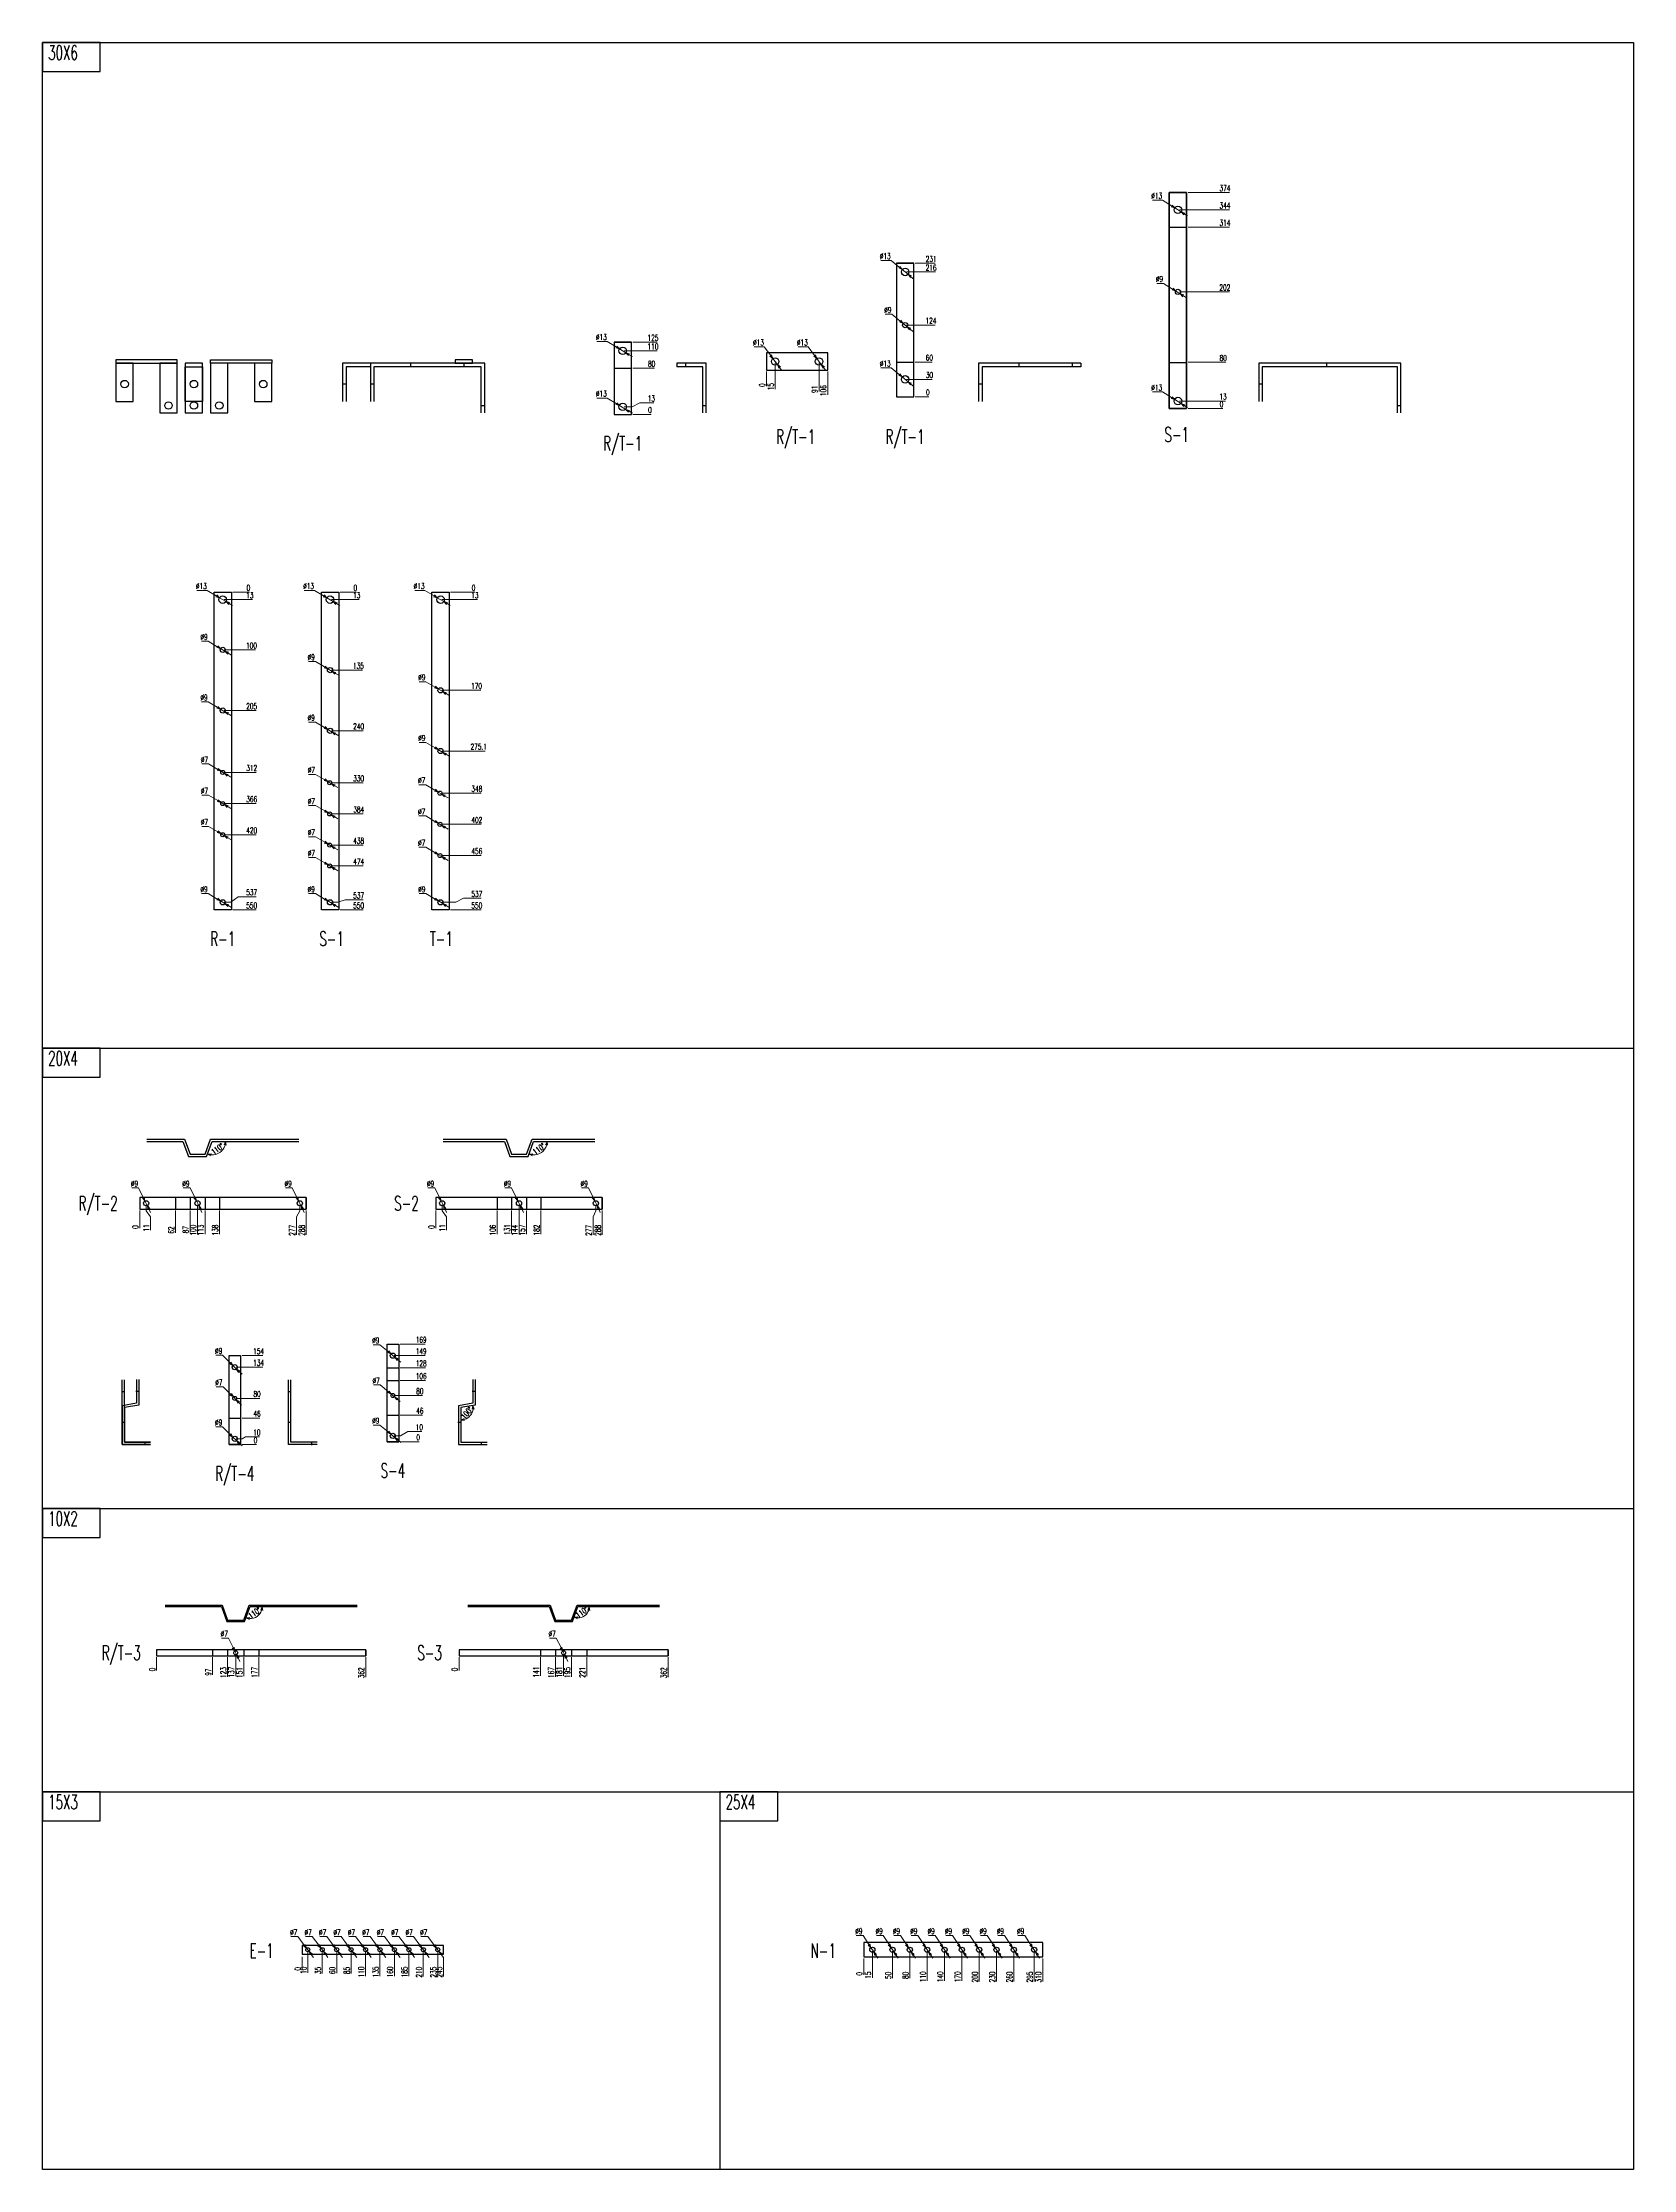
# Model space of a CAD drawing. Header units: millimetres. Extents: x -28296 to 1159, y -35880 to -26991.
# Drawn here: x -23687 to -20932, y -30673 to -26991 of the extents above; entities that cross this region are included whole.
import ezdxf
from ezdxf.enums import TextEntityAlignment as Align

# ---------------------------------------------------------------- set-up
doc = ezdxf.new("R2010")
doc.units = ezdxf.units.MM
doc.header["$LTSCALE"] = 3
doc.layers.add('@.VISIBLE', color=7, linetype='Continuous')
doc.layers.add('dim', color=7, linetype='Continuous')
doc.styles.add('Ann_w01', font='romans.shx', dxfattribs={"width": 0.6, "bigfont": 'chineset.shx'})
doc.dimstyles.new('Dim 01_SC05', dxfattribs={"dimscale": 5, "dimtxt": 2, "dimasz": 1.3, "dimexe": 0.5, "dimexo": 0.5, "dimgap": 0.5, "dimtad": 1, "dimtoh": 1, "dimdec": 1, "dimzin": 12, "dimdsep": 46, "dimtxsty": 'Ann_w01', "dimblk": 'OPEN30', "dimcen": 1.5, "dimclrd": 6, "dimclre": 6, "dimclrt": 3, "dimadec": 1, "dimazin": 3, "dimtm": 1e-09, "dimtfac": 1, "dimtdec": 1, "dimtmove": 0, "dimatfit": 3, "dimldrblk": 'OPEN30', "dimfxl": 1, "dimtolj": 1, "dimlwd": 20, "dimlwe": 20, "dimarcsym": 0})

# ---------------------------------------------------------------- blocks, each defined once
blk = doc.blocks.new('_Open30')
at = {"color": 0, "linetype": 'ByBlock', "lineweight": -2}
for p, q in [((-1, 0.27), (0, 0)), ((0, 0), (-1, -0.27)), ((0, 0), (-1, 0))]:
    blk.add_line(p, q, dxfattribs=at)
blk = doc.blocks.new('*D1255')
at = {"layer": '@.VISIBLE', "color": 6, "lineweight": 20, "transparency": 16777216}
for p, q in [((-22726.9, -27508.4), (-22709.2, -27508.4)), ((-22709.2, -27508.4), (-22693.4, -27518)), ((-22676.7, -27528), (-22687.8, -27521.3)), ((-22671.1, -27531.4), (-22665.5, -27534.7))]:
    blk.add_line(p, q, dxfattribs=at)
at = {"layer": 'Defpoints', "color": 0, "transparency": 16777216}
for p in [(-22687.8, -27521.3), (-22676.7, -27528)]:
    blk.add_point(p, dxfattribs=at)
at = {"layer": '@.VISIBLE', "color": 6, "lineweight": 20, "transparency": 16777216, "xscale": 6.5, "yscale": 6.5, "zscale": 6.5}
for p, rotation in [((-22687.8, -27521.3), 328.9946879712945), ((-22676.7, -27528), 148.9946879712945)]:
    blk.add_blockref('_Open30', p, dxfattribs=dict(at, rotation=rotation))
at = {"layer": '@.VISIBLE', "color": 3, "transparency": 16777216, "insert": (-22719.3, -27500.9), "char_height": 10, "attachment_point": 5, "style": 'Ann_w01'}
blk.add_mtext('\\A1;∅13', dxfattribs=at)
blk = doc.blocks.new('*D1256')
at = {"layer": '@.VISIBLE', "color": 6, "lineweight": 20, "transparency": 16777216}
for p, q in [((-22726.9, -27606.4), (-22709.2, -27606.4)), ((-22709.2, -27606.4), (-22693.4, -27616)), ((-22676.7, -27626), (-22687.8, -27619.3)), ((-22671.1, -27629.4), (-22665.5, -27632.7))]:
    blk.add_line(p, q, dxfattribs=at)
at = {"layer": 'Defpoints', "color": 0, "transparency": 16777216}
for p in [(-22687.8, -27619.3), (-22676.7, -27626)]:
    blk.add_point(p, dxfattribs=at)
at = {"layer": '@.VISIBLE', "color": 6, "lineweight": 20, "transparency": 16777216, "xscale": 6.5, "yscale": 6.5, "zscale": 6.5}
for p, rotation in [((-22687.8, -27619.3), 328.9946879712836), ((-22676.7, -27626), 148.9946879712835)]:
    blk.add_blockref('_Open30', p, dxfattribs=dict(at, rotation=rotation))
at = {"layer": '@.VISIBLE', "color": 3, "transparency": 16777216, "insert": (-22719.3, -27598.9), "char_height": 10, "attachment_point": 5, "style": 'Ann_w01'}
blk.add_mtext('\\A1;∅13', dxfattribs=at)
blk = doc.blocks.new('*D1257')
at = {"layer": '@.VISIBLE', "color": 6, "lineweight": 20, "transparency": 16777216}
blk.add_line((-22664.7, -27634.7), (-22633.1, -27634.7), dxfattribs=at)
at = {"layer": 'Defpoints', "color": 0, "transparency": 16777216}
for p in [(-22682.2, -27634.7), (-22667.2, -27634.7), (-22639.6, -27634.7)]:
    blk.add_point(p, dxfattribs=at)
at = {"layer": '@.VISIBLE', "color": 3, "transparency": 16777216, "insert": (-22635.1, -27627.2), "char_height": 10, "attachment_point": 5, "style": 'Ann_w01'}
blk.add_mtext('\\A1;0', dxfattribs=at)
blk = doc.blocks.new('*D1258')
at = {"layer": '@.VISIBLE', "color": 6, "lineweight": 20, "transparency": 16777216}
for p, q in [((-22665.6, -27621.7), (-22652.6, -27614.8)), ((-22652.6, -27614.8), (-22628.2, -27614.8)), ((-22679.7, -27621.7), (-22665.6, -27621.7))]:
    blk.add_line(p, q, dxfattribs=at)
at = {"layer": 'Defpoints', "color": 0, "transparency": 16777216}
for p in [(-22639.6, -27614.8), (-22682.2, -27621.7), (-22682.2, -27634.7)]:
    blk.add_point(p, dxfattribs=at)
at = {"layer": '@.VISIBLE', "color": 3, "transparency": 16777216, "insert": (-22632.6, -27607.3), "char_height": 10, "attachment_point": 5, "style": 'Ann_w01'}
blk.add_mtext('\\A1;13', dxfattribs=at)
blk = doc.blocks.new('*D1259')
at = {"layer": '@.VISIBLE', "color": 6, "lineweight": 20, "transparency": 16777216}
blk.add_line((-22664.7, -27554.7), (-22627.4, -27554.7), dxfattribs=at)
at = {"layer": 'Defpoints', "color": 0, "transparency": 16777216}
for p in [(-22667.2, -27554.7), (-22639.6, -27554.7), (-22682.2, -27634.7)]:
    blk.add_point(p, dxfattribs=at)
at = {"layer": '@.VISIBLE', "color": 3, "transparency": 16777216, "insert": (-22632.2, -27547.2), "char_height": 10, "attachment_point": 5, "style": 'Ann_w01'}
blk.add_mtext('\\A1;80', dxfattribs=at)
blk = doc.blocks.new('*D1260')
at = {"layer": '@.VISIBLE', "color": 6, "lineweight": 20, "transparency": 16777216}
blk.add_line((-22679.7, -27524.7), (-22622.5, -27524.7), dxfattribs=at)
at = {"layer": 'Defpoints', "color": 0, "transparency": 16777216}
for p in [(-22682.2, -27524.7), (-22639.6, -27524.7), (-22682.2, -27634.7)]:
    blk.add_point(p, dxfattribs=at)
at = {"layer": '@.VISIBLE', "color": 3, "transparency": 16777216, "insert": (-22629.8, -27517.2), "char_height": 10, "attachment_point": 5, "style": 'Ann_w01'}
blk.add_mtext('\\A1;110', dxfattribs=at)
blk = doc.blocks.new('*D1261')
at = {"layer": '@.VISIBLE', "color": 6, "lineweight": 20, "transparency": 16777216}
blk.add_line((-22664.7, -27509.7), (-22622.5, -27509.7), dxfattribs=at)
at = {"layer": 'Defpoints', "color": 0, "transparency": 16777216}
for p in [(-22667.2, -27509.7), (-22639.6, -27509.7), (-22682.2, -27634.7)]:
    blk.add_point(p, dxfattribs=at)
at = {"layer": '@.VISIBLE', "color": 3, "transparency": 16777216, "insert": (-22629.8, -27502.2), "char_height": 10, "attachment_point": 5, "style": 'Ann_w01'}
blk.add_mtext('\\A1;125', dxfattribs=at)
blk = doc.blocks.new('*D1262')
at = {"layer": '@.VISIBLE', "color": 6, "lineweight": 20, "transparency": 16777216}
blk.add_line((-22433.3, -27560.6), (-22433.3, -27586.1), dxfattribs=at)
at = {"layer": 'Defpoints', "color": 0, "transparency": 16777216}
for p in [(-22433.3, -27543.1), (-22433.3, -27558.1), (-22433.3, -27579.6)]:
    blk.add_point(p, dxfattribs=at)
at = {"layer": '@.VISIBLE', "color": 3, "transparency": 16777216, "insert": (-22440.8, -27584.1), "char_height": 10, "attachment_point": 5, "rotation": 90, "style": 'Ann_w01'}
blk.add_mtext('\\A1;0', dxfattribs=at)
blk = doc.blocks.new('*D1263')
at = {"layer": '@.VISIBLE', "color": 6, "lineweight": 20, "transparency": 16777216}
blk.add_line((-22418.3, -27545.6), (-22418.3, -27591), dxfattribs=at)
at = {"layer": 'Defpoints', "color": 0, "transparency": 16777216}
for p in [(-22433.3, -27543.1), (-22418.3, -27543.1), (-22418.3, -27579.6)]:
    blk.add_point(p, dxfattribs=at)
at = {"layer": '@.VISIBLE', "color": 3, "transparency": 16777216, "insert": (-22425.8, -27586.6), "char_height": 10, "attachment_point": 5, "rotation": 90, "style": 'Ann_w01'}
blk.add_mtext('\\A1;15', dxfattribs=at)
blk = doc.blocks.new('*D1264')
at = {"layer": '@.VISIBLE', "color": 6, "lineweight": 20, "transparency": 16777216}
blk.add_line((-22342.3, -27545.6), (-22342.3, -27595.3), dxfattribs=at)
at = {"layer": 'Defpoints', "color": 0, "transparency": 16777216}
for p in [(-22433.3, -27543.1), (-22342.3, -27543.1), (-22342.3, -27584.8)]:
    blk.add_point(p, dxfattribs=at)
at = {"layer": '@.VISIBLE', "color": 3, "transparency": 16777216, "insert": (-22349.8, -27591.3), "char_height": 10, "attachment_point": 5, "rotation": 90, "style": 'Ann_w01'}
blk.add_mtext('\\A1;91', dxfattribs=at)
blk = doc.blocks.new('*D1265')
at = {"layer": '@.VISIBLE', "color": 6, "lineweight": 20, "transparency": 16777216}
blk.add_line((-22327.3, -27560.6), (-22327.3, -27601), dxfattribs=at)
at = {"layer": 'Defpoints', "color": 0, "transparency": 16777216}
for p in [(-22433.3, -27543.1), (-22327.3, -27558.1), (-22327.3, -27583.9)]:
    blk.add_point(p, dxfattribs=at)
at = {"layer": '@.VISIBLE', "color": 3, "transparency": 16777216, "insert": (-22334.8, -27593.7), "char_height": 10, "attachment_point": 5, "rotation": 90, "style": 'Ann_w01'}
blk.add_mtext('\\A1;106', dxfattribs=at)
blk = doc.blocks.new('*D1266')
at = {"layer": '@.VISIBLE', "color": 6, "lineweight": 20, "transparency": 16777216}
for p, q in [((-22378.7, -27517.8), (-22361.1, -27517.8)), ((-22361.1, -27517.8), (-22350, -27532.7)), ((-22338.4, -27548.4), (-22346.2, -27537.9)), ((-22334.5, -27553.6), (-22330.7, -27558.8))]:
    blk.add_line(p, q, dxfattribs=at)
at = {"layer": 'Defpoints', "color": 0, "transparency": 16777216}
for p in [(-22346.2, -27537.9), (-22338.4, -27548.4)]:
    blk.add_point(p, dxfattribs=at)
at = {"layer": '@.VISIBLE', "color": 6, "lineweight": 20, "transparency": 16777216, "xscale": 6.5, "yscale": 6.5, "zscale": 6.5}
for p, rotation in [((-22346.2, -27537.9), 306.605478287448), ((-22338.4, -27548.4), 126.605478287448)]:
    blk.add_blockref('_Open30', p, dxfattribs=dict(at, rotation=rotation))
at = {"layer": '@.VISIBLE', "color": 3, "transparency": 16777216, "insert": (-22371.2, -27510.3), "char_height": 10, "attachment_point": 5, "style": 'Ann_w01'}
blk.add_mtext('\\A1;∅13', dxfattribs=at)
blk = doc.blocks.new('*D1267')
at = {"layer": '@.VISIBLE', "color": 6, "lineweight": 20, "transparency": 16777216}
for p, q in [((-22454.7, -27517.8), (-22437.1, -27517.8)), ((-22437.1, -27517.8), (-22426, -27532.7)), ((-22414.4, -27548.4), (-22422.2, -27537.9)), ((-22410.5, -27553.6), (-22406.7, -27558.8))]:
    blk.add_line(p, q, dxfattribs=at)
at = {"layer": 'Defpoints', "color": 0, "transparency": 16777216}
for p in [(-22422.2, -27537.9), (-22414.4, -27548.4)]:
    blk.add_point(p, dxfattribs=at)
at = {"layer": '@.VISIBLE', "color": 6, "lineweight": 20, "transparency": 16777216, "xscale": 6.5, "yscale": 6.5, "zscale": 6.5}
for p, rotation in [((-22422.2, -27537.9), 306.6054782874862), ((-22414.4, -27548.4), 126.6054782874862)]:
    blk.add_blockref('_Open30', p, dxfattribs=dict(at, rotation=rotation))
at = {"layer": '@.VISIBLE', "color": 3, "transparency": 16777216, "insert": (-22447.2, -27510.3), "char_height": 10, "attachment_point": 5, "style": 'Ann_w01'}
blk.add_mtext('\\A1;∅13', dxfattribs=at)
blk = doc.blocks.new('*D1268')
at = {"layer": '@.VISIBLE', "color": 6, "lineweight": 20, "transparency": 16777216}
blk.add_line((-22175.8, -27604.1), (-22152.1, -27604.1), dxfattribs=at)
at = {"layer": 'Defpoints', "color": 0, "transparency": 16777216}
for p in [(-22193.3, -27604.1), (-22178.3, -27604.1), (-22158.6, -27604.1)]:
    blk.add_point(p, dxfattribs=at)
at = {"layer": '@.VISIBLE', "color": 3, "transparency": 16777216, "insert": (-22154.1, -27596.6), "char_height": 10, "attachment_point": 5, "style": 'Ann_w01'}
blk.add_mtext('\\A1;0', dxfattribs=at)
blk = doc.blocks.new('*D1269')
at = {"layer": '@.VISIBLE', "color": 6, "lineweight": 20, "transparency": 16777216}
blk.add_line((-22190.8, -27574.1), (-22146.3, -27574.1), dxfattribs=at)
at = {"layer": 'Defpoints', "color": 0, "transparency": 16777216}
for p in [(-22193.3, -27574.1), (-22158.6, -27574.1), (-22193.3, -27604.1)]:
    blk.add_point(p, dxfattribs=at)
at = {"layer": '@.VISIBLE', "color": 3, "transparency": 16777216, "insert": (-22151.2, -27566.6), "char_height": 10, "attachment_point": 5, "style": 'Ann_w01'}
blk.add_mtext('\\A1;30', dxfattribs=at)
blk = doc.blocks.new('*D1270')
at = {"layer": '@.VISIBLE', "color": 6, "lineweight": 20, "transparency": 16777216}
blk.add_line((-22175.8, -27544.1), (-22146.6, -27544.1), dxfattribs=at)
at = {"layer": 'Defpoints', "color": 0, "transparency": 16777216}
for p in [(-22178.3, -27544.1), (-22158.6, -27544.1), (-22193.3, -27604.1)]:
    blk.add_point(p, dxfattribs=at)
at = {"layer": '@.VISIBLE', "color": 3, "transparency": 16777216, "insert": (-22151.3, -27536.6), "char_height": 10, "attachment_point": 5, "style": 'Ann_w01'}
blk.add_mtext('\\A1;60', dxfattribs=at)
blk = doc.blocks.new('*D1271')
at = {"layer": '@.VISIBLE', "color": 6, "lineweight": 20, "transparency": 16777216}
blk.add_line((-22190.8, -27480.1), (-22141.2, -27480.1), dxfattribs=at)
at = {"layer": 'Defpoints', "color": 0, "transparency": 16777216}
for p in [(-22193.3, -27480.1), (-22158.6, -27480.1), (-22193.3, -27604.1)]:
    blk.add_point(p, dxfattribs=at)
at = {"layer": '@.VISIBLE', "color": 3, "transparency": 16777216, "insert": (-22148.6, -27472.6), "char_height": 10, "attachment_point": 5, "style": 'Ann_w01'}
blk.add_mtext('\\A1;124', dxfattribs=at)
blk = doc.blocks.new('*D1272')
at = {"layer": '@.VISIBLE', "color": 6, "lineweight": 20, "transparency": 16777216}
blk.add_line((-22190.8, -27388.1), (-22140.6, -27388.1), dxfattribs=at)
at = {"layer": 'Defpoints', "color": 0, "transparency": 16777216}
for p in [(-22193.3, -27388.1), (-22158.6, -27388.1), (-22193.3, -27604.1)]:
    blk.add_point(p, dxfattribs=at)
at = {"layer": '@.VISIBLE', "color": 3, "transparency": 16777216, "insert": (-22148.3, -27380.6), "char_height": 10, "attachment_point": 5, "style": 'Ann_w01'}
blk.add_mtext('\\A1;216', dxfattribs=at)
blk = doc.blocks.new('*D1273')
at = {"layer": '@.VISIBLE', "color": 6, "lineweight": 20, "transparency": 16777216}
blk.add_line((-22175.8, -27373.1), (-22141.5, -27373.1), dxfattribs=at)
at = {"layer": 'Defpoints', "color": 0, "transparency": 16777216}
for p in [(-22178.3, -27373.1), (-22157.7, -27373.1), (-22193.3, -27604.1)]:
    blk.add_point(p, dxfattribs=at)
at = {"layer": '@.VISIBLE', "color": 3, "transparency": 16777216, "insert": (-22148.3, -27365.6), "char_height": 10, "attachment_point": 5, "style": 'Ann_w01'}
blk.add_mtext('\\A1;231', dxfattribs=at)
blk = doc.blocks.new('*D1274')
at = {"layer": '@.VISIBLE', "color": 6, "lineweight": 20, "transparency": 16777216}
for p, q in [((-22227.8, -27461.5), (-22216.2, -27461.5)), ((-22216.2, -27461.5), (-22201.8, -27473.2)), ((-22189.8, -27483), (-22196.8, -27477.3)), ((-22184.7, -27487), (-22179.7, -27491.1))]:
    blk.add_line(p, q, dxfattribs=at)
at = {"layer": 'Defpoints', "color": 0, "transparency": 16777216}
for p in [(-22196.8, -27477.3), (-22189.8, -27483)]:
    blk.add_point(p, dxfattribs=at)
at = {"layer": '@.VISIBLE', "color": 6, "lineweight": 20, "transparency": 16777216, "xscale": 6.5, "yscale": 6.5, "zscale": 6.5}
for p, rotation in [((-22196.8, -27477.3), 320.9728961270935), ((-22189.8, -27483), 140.9728961270935)]:
    blk.add_blockref('_Open30', p, dxfattribs=dict(at, rotation=rotation))
at = {"layer": '@.VISIBLE', "color": 3, "transparency": 16777216, "insert": (-22223.3, -27454), "char_height": 10, "attachment_point": 5, "style": 'Ann_w01'}
blk.add_mtext('\\A1;∅9', dxfattribs=at)
blk = doc.blocks.new('*D1275')
at = {"layer": '@.VISIBLE', "color": 6, "lineweight": 20, "transparency": 16777216}
for p, q in [((-22235.4, -27368.3), (-22217.7, -27368.3)), ((-22217.7, -27368.3), (-22203.4, -27379.9)), ((-22188.2, -27392.2), (-22198.3, -27384)), ((-22183.2, -27396.3), (-22178.1, -27400.4))]:
    blk.add_line(p, q, dxfattribs=at)
at = {"layer": 'Defpoints', "color": 0, "transparency": 16777216}
for p in [(-22198.3, -27384), (-22188.2, -27392.2)]:
    blk.add_point(p, dxfattribs=at)
at = {"layer": '@.VISIBLE', "color": 6, "lineweight": 20, "transparency": 16777216, "xscale": 6.5, "yscale": 6.5, "zscale": 6.5}
for p, rotation in [((-22198.3, -27384), 320.9728961271513), ((-22188.2, -27392.2), 140.9728961271513)]:
    blk.add_blockref('_Open30', p, dxfattribs=dict(at, rotation=rotation))
at = {"layer": '@.VISIBLE', "color": 3, "transparency": 16777216, "insert": (-22227.8, -27360.8), "char_height": 10, "attachment_point": 5, "style": 'Ann_w01'}
blk.add_mtext('\\A1;∅13', dxfattribs=at)
blk = doc.blocks.new('*D1276')
at = {"layer": '@.VISIBLE', "color": 6, "lineweight": 20, "transparency": 16777216}
for p, q in [((-22235.4, -27554.3), (-22217.7, -27554.3)), ((-22217.7, -27554.3), (-22203.4, -27565.9)), ((-22188.2, -27578.2), (-22198.3, -27570)), ((-22183.2, -27582.3), (-22178.1, -27586.4))]:
    blk.add_line(p, q, dxfattribs=at)
at = {"layer": 'Defpoints', "color": 0, "transparency": 16777216}
for p in [(-22198.3, -27570), (-22188.2, -27578.2)]:
    blk.add_point(p, dxfattribs=at)
at = {"layer": '@.VISIBLE', "color": 6, "lineweight": 20, "transparency": 16777216, "xscale": 6.5, "yscale": 6.5, "zscale": 6.5}
for p, rotation in [((-22198.3, -27570), 320.9728961272641), ((-22188.2, -27578.2), 140.9728961272641)]:
    blk.add_blockref('_Open30', p, dxfattribs=dict(at, rotation=rotation))
at = {"layer": '@.VISIBLE', "color": 3, "transparency": 16777216, "insert": (-22227.8, -27546.8), "char_height": 10, "attachment_point": 5, "style": 'Ann_w01'}
blk.add_mtext('\\A1;∅13', dxfattribs=at)
blk = doc.blocks.new('*D1277')
at = {"layer": '@.VISIBLE', "color": 6, "lineweight": 20, "transparency": 16777216}
for p, q in [((-21757.6, -27407.9), (-21745.9, -27407.9)), ((-21745.9, -27407.9), (-21730.3, -27417.8)), ((-21717.2, -27426), (-21724.8, -27421.2)), ((-21711.6, -27429.5), (-21706.1, -27432.9))]:
    blk.add_line(p, q, dxfattribs=at)
at = {"layer": 'Defpoints', "color": 0, "transparency": 16777216}
for p in [(-21724.8, -27421.2), (-21717.2, -27426)]:
    blk.add_point(p, dxfattribs=at)
at = {"layer": '@.VISIBLE', "color": 6, "lineweight": 20, "transparency": 16777216, "xscale": 6.5, "yscale": 6.5, "zscale": 6.5}
for p, rotation in [((-21724.8, -27421.2), 327.8551706037724), ((-21717.2, -27426), 147.8551706037724)]:
    blk.add_blockref('_Open30', p, dxfattribs=dict(at, rotation=rotation))
at = {"layer": '@.VISIBLE', "color": 3, "transparency": 16777216, "insert": (-21753, -27400.4), "char_height": 10, "attachment_point": 5, "style": 'Ann_w01'}
blk.add_mtext('\\A1;∅9', dxfattribs=at)
blk = doc.blocks.new('*D1278')
at = {"layer": '@.VISIBLE', "color": 6, "lineweight": 20, "transparency": 16777216}
for p, q in [((-21765.3, -27263.9), (-21747.6, -27263.9)), ((-21747.6, -27263.9), (-21732, -27273.7)), ((-21715.5, -27284.1), (-21726.5, -27277.2)), ((-21710, -27287.5), (-21704.5, -27291))]:
    blk.add_line(p, q, dxfattribs=at)
at = {"layer": 'Defpoints', "color": 0, "transparency": 16777216}
for p in [(-21726.5, -27277.2), (-21715.5, -27284.1)]:
    blk.add_point(p, dxfattribs=at)
at = {"layer": '@.VISIBLE', "color": 6, "lineweight": 20, "transparency": 16777216, "xscale": 6.5, "yscale": 6.5, "zscale": 6.5}
for p, rotation in [((-21726.5, -27277.2), 327.8551706038559), ((-21715.5, -27284.1), 147.8551706038559)]:
    blk.add_blockref('_Open30', p, dxfattribs=dict(at, rotation=rotation))
at = {"layer": '@.VISIBLE', "color": 3, "transparency": 16777216, "insert": (-21757.7, -27256.4), "char_height": 10, "attachment_point": 5, "style": 'Ann_w01'}
blk.add_mtext('\\A1;∅13', dxfattribs=at)
blk = doc.blocks.new('*D1279')
at = {"layer": '@.VISIBLE', "color": 6, "lineweight": 20, "transparency": 16777216}
for p, q in [((-21765.3, -27595.9), (-21747.6, -27595.9)), ((-21747.6, -27595.9), (-21732, -27605.7)), ((-21715.5, -27616.1), (-21726.5, -27609.2)), ((-21710, -27619.5), (-21704.5, -27623))]:
    blk.add_line(p, q, dxfattribs=at)
at = {"layer": 'Defpoints', "color": 0, "transparency": 16777216}
for p in [(-21726.5, -27609.2), (-21715.5, -27616.1)]:
    blk.add_point(p, dxfattribs=at)
at = {"layer": '@.VISIBLE', "color": 6, "lineweight": 20, "transparency": 16777216, "xscale": 6.5, "yscale": 6.5, "zscale": 6.5}
for p, rotation in [((-21726.5, -27609.2), 327.8551706039172), ((-21715.5, -27616.1), 147.8551706039171)]:
    blk.add_blockref('_Open30', p, dxfattribs=dict(at, rotation=rotation))
at = {"layer": '@.VISIBLE', "color": 3, "transparency": 16777216, "insert": (-21757.7, -27588.4), "char_height": 10, "attachment_point": 5, "style": 'Ann_w01'}
blk.add_mtext('\\A1;∅13', dxfattribs=at)
blk = doc.blocks.new('*D1280')
at = {"layer": '@.VISIBLE', "color": 6, "lineweight": 20, "transparency": 16777216}
blk.add_line((-21703.5, -27624.6), (-21643.5, -27624.6), dxfattribs=at)
at = {"layer": 'Defpoints', "color": 0, "transparency": 16777216}
for p in [(-21721, -27624.6), (-21706, -27624.6), (-21650, -27624.6)]:
    blk.add_point(p, dxfattribs=at)
at = {"layer": '@.VISIBLE', "color": 3, "transparency": 16777216, "insert": (-21645.5, -27617.1), "char_height": 10, "attachment_point": 5, "style": 'Ann_w01'}
blk.add_mtext('\\A1;0', dxfattribs=at)
blk = doc.blocks.new('*D1281')
at = {"layer": '@.VISIBLE', "color": 6, "lineweight": 20, "transparency": 16777216}
blk.add_line((-21718.5, -27611.6), (-21638.6, -27611.6), dxfattribs=at)
at = {"layer": 'Defpoints', "color": 0, "transparency": 16777216}
for p in [(-21721, -27611.6), (-21650, -27611.6), (-21721, -27624.6)]:
    blk.add_point(p, dxfattribs=at)
at = {"layer": '@.VISIBLE', "color": 3, "transparency": 16777216, "insert": (-21643, -27604.1), "char_height": 10, "attachment_point": 5, "style": 'Ann_w01'}
blk.add_mtext('\\A1;13', dxfattribs=at)
blk = doc.blocks.new('*D1282')
at = {"layer": '@.VISIBLE', "color": 6, "lineweight": 20, "transparency": 16777216}
blk.add_line((-21703.5, -27544.6), (-21637.8, -27544.6), dxfattribs=at)
at = {"layer": 'Defpoints', "color": 0, "transparency": 16777216}
for p in [(-21706, -27544.6), (-21650, -27544.6), (-21721, -27624.6)]:
    blk.add_point(p, dxfattribs=at)
at = {"layer": '@.VISIBLE', "color": 3, "transparency": 16777216, "insert": (-21642.6, -27537.1), "char_height": 10, "attachment_point": 5, "style": 'Ann_w01'}
blk.add_mtext('\\A1;80', dxfattribs=at)
blk = doc.blocks.new('*D1283')
at = {"layer": '@.VISIBLE', "color": 6, "lineweight": 20, "transparency": 16777216}
blk.add_line((-21718.5, -27422.6), (-21632, -27422.6), dxfattribs=at)
at = {"layer": 'Defpoints', "color": 0, "transparency": 16777216}
for p in [(-21721, -27422.6), (-21650, -27422.6), (-21721, -27624.6)]:
    blk.add_point(p, dxfattribs=at)
at = {"layer": '@.VISIBLE', "color": 3, "transparency": 16777216, "insert": (-21639.8, -27415.1), "char_height": 10, "attachment_point": 5, "style": 'Ann_w01'}
blk.add_mtext('\\A1;202', dxfattribs=at)
blk = doc.blocks.new('*D1284')
at = {"layer": '@.VISIBLE', "color": 6, "lineweight": 20, "transparency": 16777216}
blk.add_line((-21703.5, -27310.6), (-21631.8, -27310.6), dxfattribs=at)
at = {"layer": 'Defpoints', "color": 0, "transparency": 16777216}
for p in [(-21706, -27310.6), (-21650, -27310.6), (-21721, -27624.6)]:
    blk.add_point(p, dxfattribs=at)
at = {"layer": '@.VISIBLE', "color": 3, "transparency": 16777216, "insert": (-21639.6, -27303.1), "char_height": 10, "attachment_point": 5, "style": 'Ann_w01'}
blk.add_mtext('\\A1;314', dxfattribs=at)
blk = doc.blocks.new('*D1285')
at = {"layer": '@.VISIBLE', "color": 6, "lineweight": 20, "transparency": 16777216}
blk.add_line((-21718.5, -27280.6), (-21631.8, -27280.6), dxfattribs=at)
at = {"layer": 'Defpoints', "color": 0, "transparency": 16777216}
for p in [(-21721, -27280.6), (-21650, -27280.6), (-21721, -27624.6)]:
    blk.add_point(p, dxfattribs=at)
at = {"layer": '@.VISIBLE', "color": 3, "transparency": 16777216, "insert": (-21639.6, -27273.1), "char_height": 10, "attachment_point": 5, "style": 'Ann_w01'}
blk.add_mtext('\\A1;344', dxfattribs=at)
blk = doc.blocks.new('*D1286')
at = {"layer": '@.VISIBLE', "color": 6, "lineweight": 20, "transparency": 16777216}
blk.add_line((-21703.5, -27250.6), (-21631.8, -27250.6), dxfattribs=at)
at = {"layer": 'Defpoints', "color": 0, "transparency": 16777216}
for p in [(-21706, -27250.6), (-21650, -27250.6), (-21721, -27624.6)]:
    blk.add_point(p, dxfattribs=at)
at = {"layer": '@.VISIBLE', "color": 3, "transparency": 16777216, "insert": (-21639.6, -27243.1), "char_height": 10, "attachment_point": 5, "style": 'Ann_w01'}
blk.add_mtext('\\A1;374', dxfattribs=at)
blk = doc.blocks.new('*D1289')
at = {"layer": '@.VISIBLE', "color": 6, "lineweight": 20, "transparency": 16777216}
for p, q in [((-23225.9, -28402), (-23213.9, -28402)), ((-23213.9, -28402), (-23198, -28411.4)), ((-23186.4, -28418.3), (-23192.4, -28414.7)), ((-23180.8, -28421.6), (-23175.2, -28424.9))]:
    blk.add_line(p, q, dxfattribs=at)
at = {"layer": 'Defpoints', "color": 0, "transparency": 16777216}
for p in [(-23192.4, -28414.7), (-23186.4, -28418.3)]:
    blk.add_point(p, dxfattribs=at)
at = {"layer": '@.VISIBLE', "color": 6, "lineweight": 20, "transparency": 16777216, "xscale": 6.5, "yscale": 6.5, "zscale": 6.5}
for p, rotation in [((-23192.4, -28414.7), 329.343558788021), ((-23186.4, -28418.3), 149.343558788021)]:
    blk.add_blockref('_Open30', p, dxfattribs=dict(at, rotation=rotation))
at = {"layer": '@.VISIBLE', "color": 3, "transparency": 16777216, "insert": (-23221.2, -28394.5), "char_height": 10, "attachment_point": 5, "style": 'Ann_w01'}
blk.add_mtext('\\A1;∅7', dxfattribs=at)
blk = doc.blocks.new('*D1290')
at = {"layer": '@.VISIBLE', "color": 6, "lineweight": 20, "transparency": 16777216}
for p, q in [((-23035, -28384), (-23023.1, -28384)), ((-23023.1, -28384), (-23007.2, -28393.4)), ((-22995.6, -28400.3), (-23001.6, -28396.7)), ((-22990, -28403.6), (-22984.4, -28406.9))]:
    blk.add_line(p, q, dxfattribs=at)
at = {"layer": 'Defpoints', "color": 0, "transparency": 16777216}
for p in [(-23001.6, -28396.7), (-22995.6, -28400.3)]:
    blk.add_point(p, dxfattribs=at)
at = {"layer": '@.VISIBLE', "color": 6, "lineweight": 20, "transparency": 16777216, "xscale": 6.5, "yscale": 6.5, "zscale": 6.5}
for p, rotation in [((-23001.6, -28396.7), 329.3435587881434), ((-22995.6, -28400.3), 149.3435587881434)]:
    blk.add_blockref('_Open30', p, dxfattribs=dict(at, rotation=rotation))
at = {"layer": '@.VISIBLE', "color": 3, "transparency": 16777216, "insert": (-23030.3, -28376.5), "char_height": 10, "attachment_point": 5, "style": 'Ann_w01'}
blk.add_mtext('\\A1;∅7', dxfattribs=at)
blk = doc.blocks.new('*D1291')
at = {"layer": '@.VISIBLE', "color": 6, "lineweight": 20, "transparency": 16777216}
for p, q in [((-23225.9, -28366), (-23213.9, -28366)), ((-23213.9, -28366), (-23198, -28375.4)), ((-23186.4, -28382.3), (-23192.4, -28378.7)), ((-23180.8, -28385.6), (-23175.2, -28388.9))]:
    blk.add_line(p, q, dxfattribs=at)
at = {"layer": 'Defpoints', "color": 0, "transparency": 16777216}
for p in [(-23192.4, -28378.7), (-23186.4, -28382.3)]:
    blk.add_point(p, dxfattribs=at)
at = {"layer": '@.VISIBLE', "color": 6, "lineweight": 20, "transparency": 16777216, "xscale": 6.5, "yscale": 6.5, "zscale": 6.5}
for p, rotation in [((-23192.4, -28378.7), 329.3435587881946), ((-23186.4, -28382.3), 149.3435587881946)]:
    blk.add_blockref('_Open30', p, dxfattribs=dict(at, rotation=rotation))
at = {"layer": '@.VISIBLE', "color": 3, "transparency": 16777216, "insert": (-23221.2, -28358.5), "char_height": 10, "attachment_point": 5, "style": 'Ann_w01'}
blk.add_mtext('\\A1;∅7', dxfattribs=at)
blk = doc.blocks.new('*D1292')
at = {"layer": '@.VISIBLE', "color": 6, "lineweight": 20, "transparency": 16777216}
for p, q in [((-23411.1, -28348), (-23399.2, -28348)), ((-23399.2, -28348), (-23383.2, -28357.4)), ((-23371.6, -28364.3), (-23377.6, -28360.7)), ((-23366, -28367.6), (-23360.4, -28370.9))]:
    blk.add_line(p, q, dxfattribs=at)
at = {"layer": 'Defpoints', "color": 0, "transparency": 16777216}
for p in [(-23377.6, -28360.7), (-23371.6, -28364.3)]:
    blk.add_point(p, dxfattribs=at)
at = {"layer": '@.VISIBLE', "color": 6, "lineweight": 20, "transparency": 16777216, "xscale": 6.5, "yscale": 6.5, "zscale": 6.5}
for p, rotation in [((-23377.6, -28360.7), 329.3435587881538), ((-23371.6, -28364.3), 149.3435587881538)]:
    blk.add_blockref('_Open30', p, dxfattribs=dict(at, rotation=rotation))
at = {"layer": '@.VISIBLE', "color": 3, "transparency": 16777216, "insert": (-23406.4, -28340.5), "char_height": 10, "attachment_point": 5, "style": 'Ann_w01'}
blk.add_mtext('\\A1;∅7', dxfattribs=at)
blk = doc.blocks.new('*D1293')
at = {"layer": '@.VISIBLE', "color": 6, "lineweight": 20, "transparency": 16777216}
for p, q in [((-23035, -28330), (-23023.1, -28330)), ((-23023.1, -28330), (-23007.2, -28339.4)), ((-22995.6, -28346.3), (-23001.6, -28342.7)), ((-22990, -28349.6), (-22984.4, -28352.9))]:
    blk.add_line(p, q, dxfattribs=at)
at = {"layer": 'Defpoints', "color": 0, "transparency": 16777216}
for p in [(-23001.6, -28342.7), (-22995.6, -28346.3)]:
    blk.add_point(p, dxfattribs=at)
at = {"layer": '@.VISIBLE', "color": 6, "lineweight": 20, "transparency": 16777216, "xscale": 6.5, "yscale": 6.5, "zscale": 6.5}
for p, rotation in [((-23001.6, -28342.7), 329.3435587882506), ((-22995.6, -28346.3), 149.3435587882506)]:
    blk.add_blockref('_Open30', p, dxfattribs=dict(at, rotation=rotation))
at = {"layer": '@.VISIBLE', "color": 3, "transparency": 16777216, "insert": (-23030.3, -28322.5), "char_height": 10, "attachment_point": 5, "style": 'Ann_w01'}
blk.add_mtext('\\A1;∅7', dxfattribs=at)
blk = doc.blocks.new('*D1294')
at = {"layer": '@.VISIBLE', "color": 6, "lineweight": 20, "transparency": 16777216}
for p, q in [((-23225.9, -28312), (-23213.9, -28312)), ((-23213.9, -28312), (-23198, -28321.4)), ((-23186.4, -28328.3), (-23192.4, -28324.7)), ((-23180.8, -28331.6), (-23175.2, -28334.9))]:
    blk.add_line(p, q, dxfattribs=at)
at = {"layer": 'Defpoints', "color": 0, "transparency": 16777216}
for p in [(-23192.4, -28324.7), (-23186.4, -28328.3)]:
    blk.add_point(p, dxfattribs=at)
at = {"layer": '@.VISIBLE', "color": 6, "lineweight": 20, "transparency": 16777216, "xscale": 6.5, "yscale": 6.5, "zscale": 6.5}
for p, rotation in [((-23192.4, -28324.7), 329.3435587881491), ((-23186.4, -28328.3), 149.3435587881491)]:
    blk.add_blockref('_Open30', p, dxfattribs=dict(at, rotation=rotation))
at = {"layer": '@.VISIBLE', "color": 3, "transparency": 16777216, "insert": (-23221.2, -28304.5), "char_height": 10, "attachment_point": 5, "style": 'Ann_w01'}
blk.add_mtext('\\A1;∅7', dxfattribs=at)
blk = doc.blocks.new('*D1295')
at = {"layer": '@.VISIBLE', "color": 6, "lineweight": 20, "transparency": 16777216}
for p, q in [((-23411.1, -28294), (-23399.2, -28294)), ((-23399.2, -28294), (-23383.2, -28303.4)), ((-23371.6, -28310.3), (-23377.6, -28306.7)), ((-23366, -28313.6), (-23360.4, -28316.9))]:
    blk.add_line(p, q, dxfattribs=at)
at = {"layer": 'Defpoints', "color": 0, "transparency": 16777216}
for p in [(-23377.6, -28306.7), (-23371.6, -28310.3)]:
    blk.add_point(p, dxfattribs=at)
at = {"layer": '@.VISIBLE', "color": 6, "lineweight": 20, "transparency": 16777216, "xscale": 6.5, "yscale": 6.5, "zscale": 6.5}
for p, rotation in [((-23377.6, -28306.7), 329.3435587882097), ((-23371.6, -28310.3), 149.3435587882098)]:
    blk.add_blockref('_Open30', p, dxfattribs=dict(at, rotation=rotation))
at = {"layer": '@.VISIBLE', "color": 3, "transparency": 16777216, "insert": (-23406.4, -28286.5), "char_height": 10, "attachment_point": 5, "style": 'Ann_w01'}
blk.add_mtext('\\A1;∅7', dxfattribs=at)
blk = doc.blocks.new('*D1296')
at = {"layer": '@.VISIBLE', "color": 6, "lineweight": 20, "transparency": 16777216}
for p, q in [((-23035, -28276), (-23023.1, -28276)), ((-23023.1, -28276), (-23007.2, -28285.4)), ((-22995.6, -28292.3), (-23001.6, -28288.7)), ((-22990, -28295.6), (-22984.4, -28298.9))]:
    blk.add_line(p, q, dxfattribs=at)
at = {"layer": 'Defpoints', "color": 0, "transparency": 16777216}
for p in [(-23001.6, -28288.7), (-22995.6, -28292.3)]:
    blk.add_point(p, dxfattribs=at)
at = {"layer": '@.VISIBLE', "color": 6, "lineweight": 20, "transparency": 16777216, "xscale": 6.5, "yscale": 6.5, "zscale": 6.5}
for p, rotation in [((-23001.6, -28288.7), 329.3435587881842), ((-22995.6, -28292.3), 149.3435587881842)]:
    blk.add_blockref('_Open30', p, dxfattribs=dict(at, rotation=rotation))
at = {"layer": '@.VISIBLE', "color": 3, "transparency": 16777216, "insert": (-23030.3, -28268.5), "char_height": 10, "attachment_point": 5, "style": 'Ann_w01'}
blk.add_mtext('\\A1;∅7', dxfattribs=at)
blk = doc.blocks.new('*D1297')
at = {"layer": '@.VISIBLE', "color": 6, "lineweight": 20, "transparency": 16777216}
for p, q in [((-23225.9, -28258), (-23213.9, -28258)), ((-23213.9, -28258), (-23198, -28267.4)), ((-23186.4, -28274.3), (-23192.4, -28270.7)), ((-23180.8, -28277.6), (-23175.2, -28280.9))]:
    blk.add_line(p, q, dxfattribs=at)
at = {"layer": 'Defpoints', "color": 0, "transparency": 16777216}
for p in [(-23192.4, -28270.7), (-23186.4, -28274.3)]:
    blk.add_point(p, dxfattribs=at)
at = {"layer": '@.VISIBLE', "color": 6, "lineweight": 20, "transparency": 16777216, "xscale": 6.5, "yscale": 6.5, "zscale": 6.5}
for p, rotation in [((-23192.4, -28270.7), 329.3435587881795), ((-23186.4, -28274.3), 149.3435587881794)]:
    blk.add_blockref('_Open30', p, dxfattribs=dict(at, rotation=rotation))
at = {"layer": '@.VISIBLE', "color": 3, "transparency": 16777216, "insert": (-23221.2, -28250.5), "char_height": 10, "attachment_point": 5, "style": 'Ann_w01'}
blk.add_mtext('\\A1;∅7', dxfattribs=at)
blk = doc.blocks.new('*D1298')
at = {"layer": '@.VISIBLE', "color": 6, "lineweight": 20, "transparency": 16777216}
for p, q in [((-23411.1, -28240), (-23399.2, -28240)), ((-23399.2, -28240), (-23383.2, -28249.4)), ((-23371.6, -28256.3), (-23377.6, -28252.7)), ((-23366, -28259.6), (-23360.4, -28262.9))]:
    blk.add_line(p, q, dxfattribs=at)
at = {"layer": 'Defpoints', "color": 0, "transparency": 16777216}
for p in [(-23377.6, -28252.7), (-23371.6, -28256.3)]:
    blk.add_point(p, dxfattribs=at)
at = {"layer": '@.VISIBLE', "color": 6, "lineweight": 20, "transparency": 16777216, "xscale": 6.5, "yscale": 6.5, "zscale": 6.5}
for p, rotation in [((-23377.6, -28252.7), 329.3435587880514), ((-23371.6, -28256.3), 149.3435587880514)]:
    blk.add_blockref('_Open30', p, dxfattribs=dict(at, rotation=rotation))
at = {"layer": '@.VISIBLE', "color": 3, "transparency": 16777216, "insert": (-23406.4, -28232.5), "char_height": 10, "attachment_point": 5, "style": 'Ann_w01'}
blk.add_mtext('\\A1;∅7', dxfattribs=at)
blk = doc.blocks.new('*D1299')
at = {"layer": '@.VISIBLE', "color": 6, "lineweight": 20, "transparency": 16777216}
for p, q in [((-23034.6, -28202.6), (-23023, -28202.6)), ((-23023, -28202.6), (-23007, -28212)), ((-22993.7, -28219.9), (-23001.4, -28215.3)), ((-22988.1, -28223.2), (-22982.5, -28226.5))]:
    blk.add_line(p, q, dxfattribs=at)
at = {"layer": 'Defpoints', "color": 0, "transparency": 16777216}
for p in [(-23001.4, -28215.3), (-22993.7, -28219.9)]:
    blk.add_point(p, dxfattribs=at)
at = {"layer": '@.VISIBLE', "color": 6, "lineweight": 20, "transparency": 16777216, "xscale": 6.5, "yscale": 6.5, "zscale": 6.5}
for p, rotation in [((-23001.4, -28215.3), 329.3435587882529), ((-22993.7, -28219.9), 149.3435587882529)]:
    blk.add_blockref('_Open30', p, dxfattribs=dict(at, rotation=rotation))
at = {"layer": '@.VISIBLE', "color": 3, "transparency": 16777216, "insert": (-23030, -28195.1), "char_height": 10, "attachment_point": 5, "style": 'Ann_w01'}
blk.add_mtext('\\A1;∅9', dxfattribs=at)
blk = doc.blocks.new('*D1300')
at = {"layer": '@.VISIBLE', "color": 6, "lineweight": 20, "transparency": 16777216}
for p, q in [((-23226, -28167.5), (-23214.3, -28167.5)), ((-23214.3, -28167.5), (-23198.4, -28176.9)), ((-23185.1, -28184.8), (-23192.8, -28180.2)), ((-23179.5, -28188.1), (-23173.9, -28191.4))]:
    blk.add_line(p, q, dxfattribs=at)
at = {"layer": 'Defpoints', "color": 0, "transparency": 16777216}
for p in [(-23192.8, -28180.2), (-23185.1, -28184.8)]:
    blk.add_point(p, dxfattribs=at)
at = {"layer": '@.VISIBLE', "color": 6, "lineweight": 20, "transparency": 16777216, "xscale": 6.5, "yscale": 6.5, "zscale": 6.5}
for p, rotation in [((-23192.8, -28180.2), 329.3435587881776), ((-23185.1, -28184.8), 149.3435587881776)]:
    blk.add_blockref('_Open30', p, dxfattribs=dict(at, rotation=rotation))
at = {"layer": '@.VISIBLE', "color": 3, "transparency": 16777216, "insert": (-23221.4, -28160), "char_height": 10, "attachment_point": 5, "style": 'Ann_w01'}
blk.add_mtext('\\A1;∅9', dxfattribs=at)
blk = doc.blocks.new('*D1301')
at = {"layer": '@.VISIBLE', "color": 6, "lineweight": 20, "transparency": 16777216}
for p, q in [((-23411.7, -28132.5), (-23400, -28132.5)), ((-23400, -28132.5), (-23384.1, -28141.9)), ((-23370.8, -28149.8), (-23378.5, -28145.2)), ((-23365.2, -28153.1), (-23359.6, -28156.4))]:
    blk.add_line(p, q, dxfattribs=at)
at = {"layer": 'Defpoints', "color": 0, "transparency": 16777216}
for p in [(-23378.5, -28145.2), (-23370.8, -28149.8)]:
    blk.add_point(p, dxfattribs=at)
at = {"layer": '@.VISIBLE', "color": 6, "lineweight": 20, "transparency": 16777216, "xscale": 6.5, "yscale": 6.5, "zscale": 6.5}
for p, rotation in [((-23378.5, -28145.2), 329.3435587881851), ((-23370.8, -28149.8), 149.343558788185)]:
    blk.add_blockref('_Open30', p, dxfattribs=dict(at, rotation=rotation))
at = {"layer": '@.VISIBLE', "color": 3, "transparency": 16777216, "insert": (-23407.1, -28125), "char_height": 10, "attachment_point": 5, "style": 'Ann_w01'}
blk.add_mtext('\\A1;∅9', dxfattribs=at)
blk = doc.blocks.new('*D1302')
at = {"layer": '@.VISIBLE', "color": 6, "lineweight": 20, "transparency": 16777216}
for p, q in [((-23034.6, -28097.5), (-23023, -28097.5)), ((-23023, -28097.5), (-23007, -28106.9)), ((-22993.7, -28114.8), (-23001.4, -28110.2)), ((-22988.1, -28118.1), (-22982.5, -28121.4))]:
    blk.add_line(p, q, dxfattribs=at)
at = {"layer": 'Defpoints', "color": 0, "transparency": 16777216}
for p in [(-23001.4, -28110.2), (-22993.7, -28114.8)]:
    blk.add_point(p, dxfattribs=at)
at = {"layer": '@.VISIBLE', "color": 6, "lineweight": 20, "transparency": 16777216, "xscale": 6.5, "yscale": 6.5, "zscale": 6.5}
for p, rotation in [((-23001.4, -28110.2), 329.343558788261), ((-22993.7, -28114.8), 149.343558788261)]:
    blk.add_blockref('_Open30', p, dxfattribs=dict(at, rotation=rotation))
at = {"layer": '@.VISIBLE', "color": 3, "transparency": 16777216, "insert": (-23030, -28090), "char_height": 10, "attachment_point": 5, "style": 'Ann_w01'}
blk.add_mtext('\\A1;∅9', dxfattribs=at)
blk = doc.blocks.new('*D1303')
at = {"layer": '@.VISIBLE', "color": 6, "lineweight": 20, "transparency": 16777216}
for p, q in [((-23226, -28062.5), (-23214.3, -28062.5)), ((-23214.3, -28062.5), (-23198.4, -28071.9)), ((-23185.1, -28079.8), (-23192.8, -28075.2)), ((-23179.5, -28083.1), (-23173.9, -28086.4))]:
    blk.add_line(p, q, dxfattribs=at)
at = {"layer": 'Defpoints', "color": 0, "transparency": 16777216}
for p in [(-23192.8, -28075.2), (-23185.1, -28079.8)]:
    blk.add_point(p, dxfattribs=at)
at = {"layer": '@.VISIBLE', "color": 6, "lineweight": 20, "transparency": 16777216, "xscale": 6.5, "yscale": 6.5, "zscale": 6.5}
for p, rotation in [((-23192.8, -28075.2), 329.343558788261), ((-23185.1, -28079.8), 149.343558788261)]:
    blk.add_blockref('_Open30', p, dxfattribs=dict(at, rotation=rotation))
at = {"layer": '@.VISIBLE', "color": 3, "transparency": 16777216, "insert": (-23221.4, -28055), "char_height": 10, "attachment_point": 5, "style": 'Ann_w01'}
blk.add_mtext('\\A1;∅9', dxfattribs=at)
blk = doc.blocks.new('*D1304')
at = {"layer": '@.VISIBLE', "color": 6, "lineweight": 20, "transparency": 16777216}
for p, q in [((-23411.7, -28027.5), (-23400, -28027.5)), ((-23400, -28027.5), (-23384.1, -28036.9)), ((-23370.8, -28044.8), (-23378.5, -28040.2)), ((-23365.2, -28048.1), (-23359.6, -28051.4))]:
    blk.add_line(p, q, dxfattribs=at)
at = {"layer": 'Defpoints', "color": 0, "transparency": 16777216}
for p in [(-23378.5, -28040.2), (-23370.8, -28044.8)]:
    blk.add_point(p, dxfattribs=at)
at = {"layer": '@.VISIBLE', "color": 6, "lineweight": 20, "transparency": 16777216, "xscale": 6.5, "yscale": 6.5, "zscale": 6.5}
for p, rotation in [((-23378.5, -28040.2), 329.3435587882175), ((-23370.8, -28044.8), 149.3435587882175)]:
    blk.add_blockref('_Open30', p, dxfattribs=dict(at, rotation=rotation))
at = {"layer": '@.VISIBLE', "color": 3, "transparency": 16777216, "insert": (-23407.1, -28020), "char_height": 10, "attachment_point": 5, "style": 'Ann_w01'}
blk.add_mtext('\\A1;∅9', dxfattribs=at)
blk = doc.blocks.new('*D1305')
at = {"layer": '@.VISIBLE', "color": 6, "lineweight": 20, "transparency": 16777216}
for p, q in [((-23034.6, -28464.5), (-23023, -28464.5)), ((-23023, -28464.5), (-23007, -28473.9)), ((-22993.7, -28481.8), (-23001.4, -28477.2)), ((-22988.1, -28485.1), (-22982.5, -28488.4))]:
    blk.add_line(p, q, dxfattribs=at)
at = {"layer": 'Defpoints', "color": 0, "transparency": 16777216}
for p in [(-23001.4, -28477.2), (-22993.7, -28481.8)]:
    blk.add_point(p, dxfattribs=at)
at = {"layer": '@.VISIBLE', "color": 6, "lineweight": 20, "transparency": 16777216, "xscale": 6.5, "yscale": 6.5, "zscale": 6.5}
for p, rotation in [((-23001.4, -28477.2), 329.3435587881858), ((-22993.7, -28481.8), 149.3435587881858)]:
    blk.add_blockref('_Open30', p, dxfattribs=dict(at, rotation=rotation))
at = {"layer": '@.VISIBLE', "color": 3, "transparency": 16777216, "insert": (-23030, -28457), "char_height": 10, "attachment_point": 5, "style": 'Ann_w01'}
blk.add_mtext('\\A1;∅9', dxfattribs=at)
blk = doc.blocks.new('*D1306')
at = {"layer": '@.VISIBLE', "color": 6, "lineweight": 20, "transparency": 16777216}
for p, q in [((-23226, -28464.5), (-23214.3, -28464.5)), ((-23214.3, -28464.5), (-23198.4, -28473.9)), ((-23185.1, -28481.8), (-23192.8, -28477.2)), ((-23179.5, -28485.1), (-23173.9, -28488.4))]:
    blk.add_line(p, q, dxfattribs=at)
at = {"layer": 'Defpoints', "color": 0, "transparency": 16777216}
for p in [(-23192.8, -28477.2), (-23185.1, -28481.8)]:
    blk.add_point(p, dxfattribs=at)
at = {"layer": '@.VISIBLE', "color": 6, "lineweight": 20, "transparency": 16777216, "xscale": 6.5, "yscale": 6.5, "zscale": 6.5}
for p, rotation in [((-23192.8, -28477.2), 329.3435587881858), ((-23185.1, -28481.8), 149.3435587881858)]:
    blk.add_blockref('_Open30', p, dxfattribs=dict(at, rotation=rotation))
at = {"layer": '@.VISIBLE', "color": 3, "transparency": 16777216, "insert": (-23221.4, -28457), "char_height": 10, "attachment_point": 5, "style": 'Ann_w01'}
blk.add_mtext('\\A1;∅9', dxfattribs=at)
blk = doc.blocks.new('*D1307')
at = {"layer": '@.VISIBLE', "color": 6, "lineweight": 20, "transparency": 16777216}
for p, q in [((-23411.7, -28464.5), (-23400, -28464.5)), ((-23400, -28464.5), (-23384.1, -28473.9)), ((-23370.8, -28481.8), (-23378.5, -28477.2)), ((-23365.2, -28485.1), (-23359.6, -28488.4))]:
    blk.add_line(p, q, dxfattribs=at)
at = {"layer": 'Defpoints', "color": 0, "transparency": 16777216}
for p in [(-23378.5, -28477.2), (-23370.8, -28481.8)]:
    blk.add_point(p, dxfattribs=at)
at = {"layer": '@.VISIBLE', "color": 6, "lineweight": 20, "transparency": 16777216, "xscale": 6.5, "yscale": 6.5, "zscale": 6.5}
for p, rotation in [((-23378.5, -28477.2), 329.3435587881776), ((-23370.8, -28481.8), 149.3435587881776)]:
    blk.add_blockref('_Open30', p, dxfattribs=dict(at, rotation=rotation))
at = {"layer": '@.VISIBLE', "color": 3, "transparency": 16777216, "insert": (-23407.1, -28457), "char_height": 10, "attachment_point": 5, "style": 'Ann_w01'}
blk.add_mtext('\\A1;∅9', dxfattribs=at)
blk = doc.blocks.new('*D1308')
at = {"layer": '@.VISIBLE', "color": 6, "lineweight": 20, "transparency": 16777216}
for p, q in [((-23042.3, -27939.5), (-23024.7, -27939.5)), ((-23024.7, -27939.5), (-23008.8, -27948.9)), ((-22992, -27958.8), (-23003.2, -27952.2)), ((-22986.4, -27962.1), (-22980.8, -27965.5))]:
    blk.add_line(p, q, dxfattribs=at)
at = {"layer": 'Defpoints', "color": 0, "transparency": 16777216}
for p in [(-23003.2, -27952.2), (-22992, -27958.8)]:
    blk.add_point(p, dxfattribs=at)
at = {"layer": '@.VISIBLE', "color": 6, "lineweight": 20, "transparency": 16777216, "xscale": 6.5, "yscale": 6.5, "zscale": 6.5}
for p, rotation in [((-23003.2, -27952.2), 329.3435587882033), ((-22992, -27958.8), 149.3435587882033)]:
    blk.add_blockref('_Open30', p, dxfattribs=dict(at, rotation=rotation))
at = {"layer": '@.VISIBLE', "color": 3, "transparency": 16777216, "insert": (-23034.7, -27932), "char_height": 10, "attachment_point": 5, "style": 'Ann_w01'}
blk.add_mtext('\\A1;∅13', dxfattribs=at)
blk = doc.blocks.new('*D1309')
at = {"layer": '@.VISIBLE', "color": 6, "lineweight": 20, "transparency": 16777216}
for p, q in [((-23419.4, -27939.5), (-23401.7, -27939.5)), ((-23401.7, -27939.5), (-23385.8, -27948.9)), ((-23369, -27958.8), (-23380.2, -27952.2)), ((-23363.5, -27962.1), (-23357.9, -27965.5))]:
    blk.add_line(p, q, dxfattribs=at)
at = {"layer": 'Defpoints', "color": 0, "transparency": 16777216}
for p in [(-23380.2, -27952.2), (-23369, -27958.8)]:
    blk.add_point(p, dxfattribs=at)
at = {"layer": '@.VISIBLE', "color": 6, "lineweight": 20, "transparency": 16777216, "xscale": 6.5, "yscale": 6.5, "zscale": 6.5}
for p, rotation in [((-23380.2, -27952.2), 329.3435587882115), ((-23369, -27958.8), 149.3435587882115)]:
    blk.add_blockref('_Open30', p, dxfattribs=dict(at, rotation=rotation))
at = {"layer": '@.VISIBLE', "color": 3, "transparency": 16777216, "insert": (-23411.8, -27932), "char_height": 10, "attachment_point": 5, "style": 'Ann_w01'}
blk.add_mtext('\\A1;∅13', dxfattribs=at)
blk = doc.blocks.new('*D1310')
at = {"layer": '@.VISIBLE', "color": 6, "lineweight": 20, "transparency": 16777216}
for p, q in [((-23233.7, -27939.5), (-23216, -27939.5)), ((-23216, -27939.5), (-23200.1, -27948.9)), ((-23183.3, -27958.8), (-23194.5, -27952.2)), ((-23177.7, -27962.1), (-23172.2, -27965.5))]:
    blk.add_line(p, q, dxfattribs=at)
at = {"layer": 'Defpoints', "color": 0, "transparency": 16777216}
for p in [(-23194.5, -27952.2), (-23183.3, -27958.8)]:
    blk.add_point(p, dxfattribs=at)
at = {"layer": '@.VISIBLE', "color": 6, "lineweight": 20, "transparency": 16777216, "xscale": 6.5, "yscale": 6.5, "zscale": 6.5}
for p, rotation in [((-23194.5, -27952.2), 329.3435587882391), ((-23183.3, -27958.8), 149.3435587882391)]:
    blk.add_blockref('_Open30', p, dxfattribs=dict(at, rotation=rotation))
at = {"layer": '@.VISIBLE', "color": 3, "transparency": 16777216, "insert": (-23226.1, -27932), "char_height": 10, "attachment_point": 5, "style": 'Ann_w01'}
blk.add_mtext('\\A1;∅13', dxfattribs=at)
blk = doc.blocks.new('*D1311')
at = {"layer": '@.VISIBLE', "color": 6, "lineweight": 20, "transparency": 16777216}
for p, q in [((-23034.6, -28202.6), (-23023, -28202.6)), ((-23023, -28202.6), (-23007, -28212)), ((-22993.7, -28219.9), (-23001.4, -28215.3)), ((-22988.1, -28223.2), (-22982.5, -28226.5))]:
    blk.add_line(p, q, dxfattribs=at)
at = {"layer": 'Defpoints', "color": 0, "transparency": 16777216}
for p in [(-23001.4, -28215.3), (-22993.7, -28219.9)]:
    blk.add_point(p, dxfattribs=at)
at = {"layer": '@.VISIBLE', "color": 6, "lineweight": 20, "transparency": 16777216, "xscale": 6.5, "yscale": 6.5, "zscale": 6.5}
for p, rotation in [((-23001.4, -28215.3), 329.3435587882012), ((-22993.7, -28219.9), 149.3435587882012)]:
    blk.add_blockref('_Open30', p, dxfattribs=dict(at, rotation=rotation))
at = {"layer": '@.VISIBLE', "color": 3, "transparency": 16777216, "insert": (-23030, -28195.1), "char_height": 10, "attachment_point": 5, "style": 'Ann_w01'}
blk.add_mtext('\\A1;∅9', dxfattribs=at)
blk = doc.blocks.new('*D1312')
at = {"layer": '@.VISIBLE', "color": 6, "lineweight": 20, "transparency": 16777216}
for p, q in [((-23226, -28167.5), (-23214.3, -28167.5)), ((-23214.3, -28167.5), (-23198.4, -28176.9)), ((-23185.1, -28184.8), (-23192.8, -28180.2)), ((-23179.5, -28188.1), (-23173.9, -28191.4))]:
    blk.add_line(p, q, dxfattribs=at)
at = {"layer": 'Defpoints', "color": 0, "transparency": 16777216}
for p in [(-23192.8, -28180.2), (-23185.1, -28184.8)]:
    blk.add_point(p, dxfattribs=at)
at = {"layer": '@.VISIBLE', "color": 6, "lineweight": 20, "transparency": 16777216, "xscale": 6.5, "yscale": 6.5, "zscale": 6.5}
for p, rotation in [((-23192.8, -28180.2), 329.3435587881976), ((-23185.1, -28184.8), 149.3435587881976)]:
    blk.add_blockref('_Open30', p, dxfattribs=dict(at, rotation=rotation))
at = {"layer": '@.VISIBLE', "color": 3, "transparency": 16777216, "insert": (-23221.4, -28160), "char_height": 10, "attachment_point": 5, "style": 'Ann_w01'}
blk.add_mtext('\\A1;∅9', dxfattribs=at)
blk = doc.blocks.new('*D1313')
at = {"layer": '@.VISIBLE', "color": 6, "lineweight": 20, "transparency": 16777216}
for p, q in [((-23411.7, -28132.5), (-23400, -28132.5)), ((-23400, -28132.5), (-23384.1, -28141.9)), ((-23370.8, -28149.8), (-23378.5, -28145.2)), ((-23365.2, -28153.1), (-23359.6, -28156.4))]:
    blk.add_line(p, q, dxfattribs=at)
at = {"layer": 'Defpoints', "color": 0, "transparency": 16777216}
for p in [(-23378.5, -28145.2), (-23370.8, -28149.8)]:
    blk.add_point(p, dxfattribs=at)
at = {"layer": '@.VISIBLE', "color": 6, "lineweight": 20, "transparency": 16777216, "xscale": 6.5, "yscale": 6.5, "zscale": 6.5}
for p, rotation in [((-23378.5, -28145.2), 329.3435587882492), ((-23370.8, -28149.8), 149.3435587882492)]:
    blk.add_blockref('_Open30', p, dxfattribs=dict(at, rotation=rotation))
at = {"layer": '@.VISIBLE', "color": 3, "transparency": 16777216, "insert": (-23407.1, -28125), "char_height": 10, "attachment_point": 5, "style": 'Ann_w01'}
blk.add_mtext('\\A1;∅9', dxfattribs=at)
blk = doc.blocks.new('*D1316')
at = {"layer": '@.VISIBLE', "color": 6, "lineweight": 20, "transparency": 16777216}
blk.add_line((-23005.7, -29013.1), (-23005.7, -29043.8), dxfattribs=at)
at = {"layer": 'Defpoints', "color": 0, "transparency": 16777216}
for p in [(-23005.7, -29000.6), (-23005.7, -29010.6), (-23005.7, -29037.3)]:
    blk.add_point(p, dxfattribs=at)
at = {"layer": '@.VISIBLE', "color": 3, "transparency": 16777216, "insert": (-23013.2, -29041.8), "char_height": 10, "attachment_point": 5, "rotation": 90, "style": 'Ann_w01'}
blk.add_mtext('\\A1;0', dxfattribs=at)
blk = doc.blocks.new('*D1317')
at = {"layer": '@.VISIBLE', "color": 6, "lineweight": 20, "transparency": 16777216}
for p, q in [((-22994.7, -29003.1), (-22994.7, -29013.6)), ((-22994.7, -29013.6), (-22987, -29024.3)), ((-22987, -29024.3), (-22987, -29046.9))]:
    blk.add_line(p, q, dxfattribs=at)
at = {"layer": 'Defpoints', "color": 0, "transparency": 16777216}
for p in [(-23005.7, -29000.6), (-22994.7, -29000.6), (-22987, -29037.3)]:
    blk.add_point(p, dxfattribs=at)
at = {"layer": '@.VISIBLE', "color": 3, "transparency": 16777216, "insert": (-22994.5, -29043.3), "char_height": 10, "attachment_point": 5, "rotation": 90, "style": 'Ann_w01'}
blk.add_mtext('\\A1;11', dxfattribs=at)
blk = doc.blocks.new('*D1318')
at = {"layer": '@.VISIBLE', "color": 6, "lineweight": 20, "transparency": 16777216}
blk.add_line((-22899.7, -29013.1), (-22899.7, -29054.3), dxfattribs=at)
at = {"layer": 'Defpoints', "color": 0, "transparency": 16777216}
for p in [(-23005.7, -29000.6), (-22899.7, -29010.6), (-22899.7, -29037.3)]:
    blk.add_point(p, dxfattribs=at)
at = {"layer": '@.VISIBLE', "color": 3, "transparency": 16777216, "insert": (-22907.2, -29047), "char_height": 10, "attachment_point": 5, "rotation": 90, "style": 'Ann_w01'}
blk.add_mtext('\\A1;106', dxfattribs=at)
blk = doc.blocks.new('*D1319')
at = {"layer": '@.VISIBLE', "color": 6, "lineweight": 20, "transparency": 16777216}
blk.add_line((-22874.7, -29013.1), (-22874.7, -29052.6), dxfattribs=at)
at = {"layer": 'Defpoints', "color": 0, "transparency": 16777216}
for p in [(-23005.7, -29000.6), (-22874.7, -29010.6), (-22874.7, -29037.3)]:
    blk.add_point(p, dxfattribs=at)
at = {"layer": '@.VISIBLE', "color": 3, "transparency": 16777216, "insert": (-22882.2, -29046.2), "char_height": 10, "attachment_point": 5, "rotation": 90, "style": 'Ann_w01'}
blk.add_mtext('\\A1;131', dxfattribs=at)
blk = doc.blocks.new('*D1320')
at = {"layer": '@.VISIBLE', "color": 6, "lineweight": 20, "transparency": 16777216}
blk.add_line((-22861.7, -29003.1), (-22861.7, -29054.6), dxfattribs=at)
at = {"layer": 'Defpoints', "color": 0, "transparency": 16777216}
for p in [(-23005.7, -29000.6), (-22861.7, -29000.6), (-22861.7, -29037.3)]:
    blk.add_point(p, dxfattribs=at)
at = {"layer": '@.VISIBLE', "color": 3, "transparency": 16777216, "insert": (-22869.2, -29047.2), "char_height": 10, "attachment_point": 5, "rotation": 90, "style": 'Ann_w01'}
blk.add_mtext('\\A1;144', dxfattribs=at)
blk = doc.blocks.new('*D1321')
at = {"layer": '@.VISIBLE', "color": 6, "lineweight": 20, "transparency": 16777216}
blk.add_line((-22848.7, -29013.1), (-22848.7, -29054.3), dxfattribs=at)
at = {"layer": 'Defpoints', "color": 0, "transparency": 16777216}
for p in [(-23005.7, -29000.6), (-22848.7, -29010.6), (-22848.7, -29037.3)]:
    blk.add_point(p, dxfattribs=at)
at = {"layer": '@.VISIBLE', "color": 3, "transparency": 16777216, "insert": (-22856.2, -29047), "char_height": 10, "attachment_point": 5, "rotation": 90, "style": 'Ann_w01'}
blk.add_mtext('\\A1;157', dxfattribs=at)
blk = doc.blocks.new('*D1322')
at = {"layer": '@.VISIBLE', "color": 6, "lineweight": 20, "transparency": 16777216}
blk.add_line((-22823.7, -29013.1), (-22823.7, -29054.3), dxfattribs=at)
at = {"layer": 'Defpoints', "color": 0, "transparency": 16777216}
for p in [(-23005.7, -29000.6), (-22823.7, -29010.6), (-22823.7, -29037.3)]:
    blk.add_point(p, dxfattribs=at)
at = {"layer": '@.VISIBLE', "color": 3, "transparency": 16777216, "insert": (-22831.2, -29047), "char_height": 10, "attachment_point": 5, "rotation": 90, "style": 'Ann_w01'}
blk.add_mtext('\\A1;182', dxfattribs=at)
blk = doc.blocks.new('*D1323')
at = {"layer": '@.VISIBLE', "color": 6, "lineweight": 20, "transparency": 16777216}
for p, q in [((-22728.7, -29013.6), (-22733.6, -29024.3)), ((-22728.7, -29003.1), (-22728.7, -29013.6)), ((-22733.6, -29024.3), (-22733.6, -29055.2))]:
    blk.add_line(p, q, dxfattribs=at)
at = {"layer": 'Defpoints', "color": 0, "transparency": 16777216}
for p in [(-23005.7, -29000.6), (-22728.7, -29000.6), (-22733.6, -29037.3)]:
    blk.add_point(p, dxfattribs=at)
at = {"layer": '@.VISIBLE', "color": 3, "transparency": 16777216, "insert": (-22741.1, -29047.5), "char_height": 10, "attachment_point": 5, "rotation": 90, "style": 'Ann_w01'}
blk.add_mtext('\\A1;277', dxfattribs=at)
blk = doc.blocks.new('*D1324')
at = {"layer": '@.VISIBLE', "color": 6, "lineweight": 20, "transparency": 16777216}
blk.add_line((-22717.7, -29013.1), (-22717.7, -29055.2), dxfattribs=at)
at = {"layer": 'Defpoints', "color": 0, "transparency": 16777216}
for p in [(-23005.7, -29000.6), (-22717.7, -29010.6), (-22717.7, -29037.3)]:
    blk.add_point(p, dxfattribs=at)
at = {"layer": '@.VISIBLE', "color": 3, "transparency": 16777216, "insert": (-22725.2, -29047.5), "char_height": 10, "attachment_point": 5, "rotation": 90, "style": 'Ann_w01'}
blk.add_mtext('\\A1;288', dxfattribs=at)
blk = doc.blocks.new('*D1325')
at = {"layer": '@.VISIBLE', "color": 6, "lineweight": 20, "transparency": 16777216}
for p, q in [((-22886.4, -28974.1), (-22874.7, -28974.1)), ((-22874.7, -28974.1), (-22866.5, -28990.7)), ((-22859.7, -29004.6), (-22863.7, -28996.5)), ((-22856.8, -29010.5), (-22854, -29016.3))]:
    blk.add_line(p, q, dxfattribs=at)
at = {"layer": 'Defpoints', "color": 0, "transparency": 16777216}
for p in [(-22863.7, -28996.5), (-22859.7, -29004.6)]:
    blk.add_point(p, dxfattribs=at)
at = {"layer": '@.VISIBLE', "color": 6, "lineweight": 20, "transparency": 16777216, "xscale": 6.5, "yscale": 6.5, "zscale": 6.5}
for p, rotation in [((-22863.7, -28996.5), 296.215519683042), ((-22859.7, -29004.6), 116.215519683042)]:
    blk.add_blockref('_Open30', p, dxfattribs=dict(at, rotation=rotation))
at = {"layer": '@.VISIBLE', "color": 3, "transparency": 16777216, "insert": (-22881.8, -28966.6), "char_height": 10, "attachment_point": 5, "style": 'Ann_w01'}
blk.add_mtext('\\A1;∅9', dxfattribs=at)
blk = doc.blocks.new('*D1326')
at = {"layer": '@.VISIBLE', "color": 6, "lineweight": 20, "transparency": 16777216}
for p, q in [((-22753.4, -28974.1), (-22741.7, -28974.1)), ((-22741.7, -28974.1), (-22733.5, -28990.7)), ((-22726.7, -29004.6), (-22730.7, -28996.5)), ((-22723.8, -29010.5), (-22721, -29016.3))]:
    blk.add_line(p, q, dxfattribs=at)
at = {"layer": 'Defpoints', "color": 0, "transparency": 16777216}
for p in [(-22730.7, -28996.5), (-22726.7, -29004.6)]:
    blk.add_point(p, dxfattribs=at)
at = {"layer": '@.VISIBLE', "color": 6, "lineweight": 20, "transparency": 16777216, "xscale": 6.5, "yscale": 6.5, "zscale": 6.5}
for p, rotation in [((-22730.7, -28996.5), 296.2155196828454), ((-22726.7, -29004.6), 116.2155196828454)]:
    blk.add_blockref('_Open30', p, dxfattribs=dict(at, rotation=rotation))
at = {"layer": '@.VISIBLE', "color": 3, "transparency": 16777216, "insert": (-22748.8, -28966.6), "char_height": 10, "attachment_point": 5, "style": 'Ann_w01'}
blk.add_mtext('\\A1;∅9', dxfattribs=at)
blk = doc.blocks.new('*D1327')
at = {"layer": '@.VISIBLE', "color": 6, "lineweight": 20, "transparency": 16777216}
for p, q in [((-23019.4, -28974.1), (-23007.7, -28974.1)), ((-23007.7, -28974.1), (-22999.5, -28990.7)), ((-22992.7, -29004.6), (-22996.7, -28996.5)), ((-22989.8, -29010.5), (-22987, -29016.3))]:
    blk.add_line(p, q, dxfattribs=at)
at = {"layer": 'Defpoints', "color": 0, "transparency": 16777216}
for p in [(-22996.7, -28996.5), (-22992.7, -29004.6)]:
    blk.add_point(p, dxfattribs=at)
at = {"layer": '@.VISIBLE', "color": 6, "lineweight": 20, "transparency": 16777216, "xscale": 6.5, "yscale": 6.5, "zscale": 6.5}
for p, rotation in [((-22996.7, -28996.5), 296.2155196830007), ((-22992.7, -29004.6), 116.2155196830007)]:
    blk.add_blockref('_Open30', p, dxfattribs=dict(at, rotation=rotation))
at = {"layer": '@.VISIBLE', "color": 3, "transparency": 16777216, "insert": (-23014.8, -28966.6), "char_height": 10, "attachment_point": 5, "style": 'Ann_w01'}
blk.add_mtext('\\A1;∅9', dxfattribs=at)
blk = doc.blocks.new('*D1328')
at = {"layer": '@.VISIBLE', "color": 6, "lineweight": 20, "transparency": 16777216}
blk.add_line((-23518.3, -29013.1), (-23518.3, -29043.8), dxfattribs=at)
at = {"layer": 'Defpoints', "color": 0, "transparency": 16777216}
for p in [(-23518.3, -29000.6), (-23518.3, -29010.6), (-23518.3, -29037.3)]:
    blk.add_point(p, dxfattribs=at)
at = {"layer": '@.VISIBLE', "color": 3, "transparency": 16777216, "insert": (-23525.8, -29041.8), "char_height": 10, "attachment_point": 5, "rotation": 90, "style": 'Ann_w01'}
blk.add_mtext('\\A1;0', dxfattribs=at)
blk = doc.blocks.new('*D1329')
at = {"layer": '@.VISIBLE', "color": 6, "lineweight": 20, "transparency": 16777216}
for p, q in [((-23507.3, -29003.1), (-23507.3, -29013.6)), ((-23507.3, -29013.6), (-23499.5, -29024.3)), ((-23499.5, -29024.3), (-23499.5, -29046.9))]:
    blk.add_line(p, q, dxfattribs=at)
at = {"layer": 'Defpoints', "color": 0, "transparency": 16777216}
for p in [(-23518.3, -29000.6), (-23507.3, -29000.6), (-23499.5, -29037.3)]:
    blk.add_point(p, dxfattribs=at)
at = {"layer": '@.VISIBLE', "color": 3, "transparency": 16777216, "insert": (-23507, -29043.3), "char_height": 10, "attachment_point": 5, "rotation": 90, "style": 'Ann_w01'}
blk.add_mtext('\\A1;11', dxfattribs=at)
blk = doc.blocks.new('*D1330')
at = {"layer": '@.VISIBLE', "color": 6, "lineweight": 20, "transparency": 16777216}
blk.add_line((-23456.3, -29013.1), (-23456.3, -29051.8), dxfattribs=at)
at = {"layer": 'Defpoints', "color": 0, "transparency": 16777216}
for p in [(-23518.3, -29000.6), (-23456.3, -29010.6), (-23456.3, -29039.8)]:
    blk.add_point(p, dxfattribs=at)
at = {"layer": '@.VISIBLE', "color": 3, "transparency": 16777216, "insert": (-23463.8, -29047), "char_height": 10, "attachment_point": 5, "rotation": 90, "style": 'Ann_w01'}
blk.add_mtext('\\A1;62', dxfattribs=at)
blk = doc.blocks.new('*D1331')
at = {"layer": '@.VISIBLE', "color": 6, "lineweight": 20, "transparency": 16777216}
blk.add_line((-23431.3, -29013.1), (-23431.3, -29051), dxfattribs=at)
at = {"layer": 'Defpoints', "color": 0, "transparency": 16777216}
for p in [(-23518.3, -29000.6), (-23431.3, -29010.6), (-23431.3, -29038.8)]:
    blk.add_point(p, dxfattribs=at)
at = {"layer": '@.VISIBLE', "color": 3, "transparency": 16777216, "insert": (-23438.8, -29046.2), "char_height": 10, "attachment_point": 5, "rotation": 90, "style": 'Ann_w01'}
blk.add_mtext('\\A1;87', dxfattribs=at)
blk = doc.blocks.new('*D1332')
at = {"layer": '@.VISIBLE', "color": 6, "lineweight": 20, "transparency": 16777216}
blk.add_line((-23418.3, -29003.1), (-23418.3, -29054.5), dxfattribs=at)
at = {"layer": 'Defpoints', "color": 0, "transparency": 16777216}
for p in [(-23518.3, -29000.6), (-23418.3, -29000.6), (-23418.3, -29037.4)]:
    blk.add_point(p, dxfattribs=at)
at = {"layer": '@.VISIBLE', "color": 3, "transparency": 16777216, "insert": (-23425.8, -29047.2), "char_height": 10, "attachment_point": 5, "rotation": 90, "style": 'Ann_w01'}
blk.add_mtext('\\A1;100', dxfattribs=at)
blk = doc.blocks.new('*D1333')
at = {"layer": '@.VISIBLE', "color": 6, "lineweight": 20, "transparency": 16777216}
blk.add_line((-23405.3, -29013.1), (-23405.3, -29054.3), dxfattribs=at)
at = {"layer": 'Defpoints', "color": 0, "transparency": 16777216}
for p in [(-23518.3, -29000.6), (-23405.3, -29010.6), (-23405.3, -29037.3)]:
    blk.add_point(p, dxfattribs=at)
at = {"layer": '@.VISIBLE', "color": 3, "transparency": 16777216, "insert": (-23412.8, -29047), "char_height": 10, "attachment_point": 5, "rotation": 90, "style": 'Ann_w01'}
blk.add_mtext('\\A1;113', dxfattribs=at)
blk = doc.blocks.new('*D1334')
at = {"layer": '@.VISIBLE', "color": 6, "lineweight": 20, "transparency": 16777216}
blk.add_line((-23380.3, -29013.1), (-23380.3, -29054.3), dxfattribs=at)
at = {"layer": 'Defpoints', "color": 0, "transparency": 16777216}
for p in [(-23518.3, -29000.6), (-23380.3, -29010.6), (-23380.3, -29037.3)]:
    blk.add_point(p, dxfattribs=at)
at = {"layer": '@.VISIBLE', "color": 3, "transparency": 16777216, "insert": (-23387.8, -29047), "char_height": 10, "attachment_point": 5, "rotation": 90, "style": 'Ann_w01'}
blk.add_mtext('\\A1;138', dxfattribs=at)
blk = doc.blocks.new('*D1335')
at = {"layer": '@.VISIBLE', "color": 6, "lineweight": 20, "transparency": 16777216}
for p, q in [((-23241.3, -29013.6), (-23246.9, -29024.3)), ((-23241.3, -29003.1), (-23241.3, -29013.6)), ((-23246.9, -29024.3), (-23246.9, -29055.2))]:
    blk.add_line(p, q, dxfattribs=at)
at = {"layer": 'Defpoints', "color": 0, "transparency": 16777216}
for p in [(-23518.3, -29000.6), (-23241.3, -29000.6), (-23246.9, -29037.3)]:
    blk.add_point(p, dxfattribs=at)
at = {"layer": '@.VISIBLE', "color": 3, "transparency": 16777216, "insert": (-23254.4, -29047.5), "char_height": 10, "attachment_point": 5, "rotation": 90, "style": 'Ann_w01'}
blk.add_mtext('\\A1;277', dxfattribs=at)
blk = doc.blocks.new('*D1336')
at = {"layer": '@.VISIBLE', "color": 6, "lineweight": 20, "transparency": 16777216}
blk.add_line((-23230.3, -29013.1), (-23230.3, -29055.2), dxfattribs=at)
at = {"layer": 'Defpoints', "color": 0, "transparency": 16777216}
for p in [(-23518.3, -29000.6), (-23230.3, -29010.6), (-23230.3, -29037.3)]:
    blk.add_point(p, dxfattribs=at)
at = {"layer": '@.VISIBLE', "color": 3, "transparency": 16777216, "insert": (-23237.8, -29047.5), "char_height": 10, "attachment_point": 5, "rotation": 90, "style": 'Ann_w01'}
blk.add_mtext('\\A1;288', dxfattribs=at)
blk = doc.blocks.new('*D1337')
at = {"layer": '@.VISIBLE', "color": 6, "lineweight": 20, "transparency": 16777216}
for p, q in [((-23443, -28974.1), (-23431.3, -28974.1)), ((-23431.3, -28974.1), (-23423.2, -28990.7)), ((-23416.3, -29004.6), (-23420.3, -28996.5)), ((-23413.5, -29010.5), (-23410.6, -29016.3))]:
    blk.add_line(p, q, dxfattribs=at)
at = {"layer": 'Defpoints', "color": 0, "transparency": 16777216}
for p in [(-23420.3, -28996.5), (-23416.3, -29004.6)]:
    blk.add_point(p, dxfattribs=at)
at = {"layer": '@.VISIBLE', "color": 6, "lineweight": 20, "transparency": 16777216, "xscale": 6.5, "yscale": 6.5, "zscale": 6.5}
for p, rotation in [((-23420.3, -28996.5), 296.2155196828866), ((-23416.3, -29004.6), 116.2155196828866)]:
    blk.add_blockref('_Open30', p, dxfattribs=dict(at, rotation=rotation))
at = {"layer": '@.VISIBLE', "color": 3, "transparency": 16777216, "insert": (-23438.4, -28966.6), "char_height": 10, "attachment_point": 5, "style": 'Ann_w01'}
blk.add_mtext('\\A1;∅9', dxfattribs=at)
blk = doc.blocks.new('*D1338')
at = {"layer": '@.VISIBLE', "color": 6, "lineweight": 20, "transparency": 16777216}
for p, q in [((-23266, -28974.1), (-23254.3, -28974.1)), ((-23254.3, -28974.1), (-23246.2, -28990.7)), ((-23239.3, -29004.6), (-23243.3, -28996.5)), ((-23236.5, -29010.5), (-23233.6, -29016.3))]:
    blk.add_line(p, q, dxfattribs=at)
at = {"layer": 'Defpoints', "color": 0, "transparency": 16777216}
for p in [(-23243.3, -28996.5), (-23239.3, -29004.6)]:
    blk.add_point(p, dxfattribs=at)
at = {"layer": '@.VISIBLE', "color": 6, "lineweight": 20, "transparency": 16777216, "xscale": 6.5, "yscale": 6.5, "zscale": 6.5}
for p, rotation in [((-23243.3, -28996.5), 296.2155196828451), ((-23239.3, -29004.6), 116.2155196828451)]:
    blk.add_blockref('_Open30', p, dxfattribs=dict(at, rotation=rotation))
at = {"layer": '@.VISIBLE', "color": 3, "transparency": 16777216, "insert": (-23261.4, -28966.6), "char_height": 10, "attachment_point": 5, "style": 'Ann_w01'}
blk.add_mtext('\\A1;∅9', dxfattribs=at)
blk = doc.blocks.new('*D1339')
at = {"layer": '@.VISIBLE', "color": 6, "lineweight": 20, "transparency": 16777216}
for p, q in [((-23532, -28974.1), (-23520.3, -28974.1)), ((-23520.3, -28974.1), (-23512.2, -28990.7)), ((-23505.3, -29004.6), (-23509.3, -28996.5)), ((-23502.5, -29010.5), (-23499.6, -29016.3))]:
    blk.add_line(p, q, dxfattribs=at)
at = {"layer": 'Defpoints', "color": 0, "transparency": 16777216}
for p in [(-23509.3, -28996.5), (-23505.3, -29004.6)]:
    blk.add_point(p, dxfattribs=at)
at = {"layer": '@.VISIBLE', "color": 6, "lineweight": 20, "transparency": 16777216, "xscale": 6.5, "yscale": 6.5, "zscale": 6.5}
for p, rotation in [((-23509.3, -28996.5), 296.2155196828971), ((-23505.3, -29004.6), 116.2155196828972)]:
    blk.add_blockref('_Open30', p, dxfattribs=dict(at, rotation=rotation))
at = {"layer": '@.VISIBLE', "color": 3, "transparency": 16777216, "insert": (-23527.4, -28966.6), "char_height": 10, "attachment_point": 5, "style": 'Ann_w01'}
blk.add_mtext('\\A1;∅9', dxfattribs=at)
blk = doc.blocks.new('*D1340')
at = {"layer": '@.VISIBLE', "color": 6, "lineweight": 20, "transparency": 16777216}
blk.add_line((-22965.6, -29786.5), (-22965.6, -29809.8), dxfattribs=at)
at = {"layer": 'Defpoints', "color": 0, "transparency": 16777216}
for p in [(-22965.6, -29779), (-22965.6, -29784), (-22965.6, -29803.3)]:
    blk.add_point(p, dxfattribs=at)
at = {"layer": '@.VISIBLE', "color": 3, "transparency": 16777216, "insert": (-22973.1, -29807.8), "char_height": 10, "attachment_point": 5, "rotation": 90, "style": 'Ann_w01'}
blk.add_mtext('\\A1;0', dxfattribs=at)
blk = doc.blocks.new('*D1341')
at = {"layer": '@.VISIBLE', "color": 6, "lineweight": 20, "transparency": 16777216}
blk.add_line((-22824.6, -29786.5), (-22824.6, -29818.7), dxfattribs=at)
at = {"layer": 'Defpoints', "color": 0, "transparency": 16777216}
for p in [(-22965.6, -29779), (-22824.6, -29784), (-22824.6, -29803.3)]:
    blk.add_point(p, dxfattribs=at)
at = {"layer": '@.VISIBLE', "color": 3, "transparency": 16777216, "insert": (-22832.1, -29812.3), "char_height": 10, "attachment_point": 5, "rotation": 90, "style": 'Ann_w01'}
blk.add_mtext('\\A1;141', dxfattribs=at)
blk = doc.blocks.new('*D1342')
at = {"layer": '@.VISIBLE', "color": 6, "lineweight": 20, "transparency": 16777216}
blk.add_line((-22798.6, -29786.5), (-22798.6, -29820.4), dxfattribs=at)
at = {"layer": 'Defpoints', "color": 0, "transparency": 16777216}
for p in [(-22965.6, -29779), (-22798.6, -29784), (-22798.6, -29803.3)]:
    blk.add_point(p, dxfattribs=at)
at = {"layer": '@.VISIBLE', "color": 3, "transparency": 16777216, "insert": (-22806.1, -29813.1), "char_height": 10, "attachment_point": 5, "rotation": 90, "style": 'Ann_w01'}
blk.add_mtext('\\A1;167', dxfattribs=at)
blk = doc.blocks.new('*D1343')
at = {"layer": '@.VISIBLE', "color": 6, "lineweight": 20, "transparency": 16777216}
blk.add_line((-22784.6, -29781.5), (-22784.6, -29818.7), dxfattribs=at)
at = {"layer": 'Defpoints', "color": 0, "transparency": 16777216}
for p in [(-22965.6, -29779), (-22784.6, -29779), (-22784.6, -29803.3)]:
    blk.add_point(p, dxfattribs=at)
at = {"layer": '@.VISIBLE', "color": 3, "transparency": 16777216, "insert": (-22792.1, -29812.3), "char_height": 10, "attachment_point": 5, "rotation": 90, "style": 'Ann_w01'}
blk.add_mtext('\\A1;181', dxfattribs=at)
blk = doc.blocks.new('*D1344')
at = {"layer": '@.VISIBLE', "color": 6, "lineweight": 20, "transparency": 16777216}
blk.add_line((-22770.6, -29786.5), (-22770.6, -29820.4), dxfattribs=at)
at = {"layer": 'Defpoints', "color": 0, "transparency": 16777216}
for p in [(-22965.6, -29779), (-22770.6, -29784), (-22770.6, -29803.3)]:
    blk.add_point(p, dxfattribs=at)
at = {"layer": '@.VISIBLE', "color": 3, "transparency": 16777216, "insert": (-22778.1, -29813.1), "char_height": 10, "attachment_point": 5, "rotation": 90, "style": 'Ann_w01'}
blk.add_mtext('\\A1;195', dxfattribs=at)
blk = doc.blocks.new('*D1345')
at = {"layer": '@.VISIBLE', "color": 6, "lineweight": 20, "transparency": 16777216}
blk.add_line((-22744.6, -29786.5), (-22744.6, -29819.6), dxfattribs=at)
at = {"layer": 'Defpoints', "color": 0, "transparency": 16777216}
for p in [(-22965.6, -29779), (-22744.6, -29784), (-22744.6, -29803.3)]:
    blk.add_point(p, dxfattribs=at)
at = {"layer": '@.VISIBLE', "color": 3, "transparency": 16777216, "insert": (-22752.1, -29812.7), "char_height": 10, "attachment_point": 5, "rotation": 90, "style": 'Ann_w01'}
blk.add_mtext('\\A1;221', dxfattribs=at)
blk = doc.blocks.new('*D1346')
at = {"layer": '@.VISIBLE', "color": 6, "lineweight": 20, "transparency": 16777216}
blk.add_line((-22603.6, -29786.5), (-22603.6, -29821.3), dxfattribs=at)
at = {"layer": 'Defpoints', "color": 0, "transparency": 16777216}
for p in [(-22965.6, -29779), (-22603.6, -29784), (-22603.6, -29803.3)]:
    blk.add_point(p, dxfattribs=at)
at = {"layer": '@.VISIBLE', "color": 3, "transparency": 16777216, "insert": (-22611.1, -29813.6), "char_height": 10, "attachment_point": 5, "rotation": 90, "style": 'Ann_w01'}
blk.add_mtext('\\A1;362', dxfattribs=at)
blk = doc.blocks.new('*D1347')
at = {"layer": '@.VISIBLE', "color": 6, "lineweight": 20, "transparency": 16777216}
for p, q in [((-22809.2, -29753.4), (-22797.2, -29753.4)), ((-22797.2, -29753.4), (-22789, -29770)), ((-22783, -29782.1), (-22786.1, -29775.8)), ((-22780.2, -29787.9), (-22777.3, -29793.7))]:
    blk.add_line(p, q, dxfattribs=at)
at = {"layer": 'Defpoints', "color": 0, "transparency": 16777216}
for p in [(-22786.1, -29775.8), (-22783, -29782.1)]:
    blk.add_point(p, dxfattribs=at)
at = {"layer": '@.VISIBLE', "color": 6, "lineweight": 20, "transparency": 16777216, "xscale": 6.5, "yscale": 6.5, "zscale": 6.5}
for p, rotation in [((-22786.1, -29775.8), 296.3474468020964), ((-22783, -29782.1), 116.3474468020964)]:
    blk.add_blockref('_Open30', p, dxfattribs=dict(at, rotation=rotation))
at = {"layer": '@.VISIBLE', "color": 3, "transparency": 16777216, "insert": (-22804.5, -29745.9), "char_height": 10, "attachment_point": 5, "style": 'Ann_w01'}
blk.add_mtext('\\A1;∅7', dxfattribs=at)
blk = doc.blocks.new('*D1350')
at = {"layer": '@.VISIBLE', "color": 6, "lineweight": 20, "transparency": 16777216}
blk.add_line((-23489.2, -29786.5), (-23489.2, -29809.8), dxfattribs=at)
at = {"layer": 'Defpoints', "color": 0, "transparency": 16777216}
for p in [(-23489.2, -29779), (-23489.2, -29784), (-23489.2, -29803.3)]:
    blk.add_point(p, dxfattribs=at)
at = {"layer": '@.VISIBLE', "color": 3, "transparency": 16777216, "insert": (-23496.7, -29807.8), "char_height": 10, "attachment_point": 5, "rotation": 90, "style": 'Ann_w01'}
blk.add_mtext('\\A1;0', dxfattribs=at)
blk = doc.blocks.new('*D1351')
at = {"layer": '@.VISIBLE', "color": 6, "lineweight": 20, "transparency": 16777216}
blk.add_line((-23392.2, -29786.5), (-23392.2, -29817.1), dxfattribs=at)
at = {"layer": 'Defpoints', "color": 0, "transparency": 16777216}
for p in [(-23489.2, -29779), (-23392.2, -29784), (-23392.2, -29804.9)]:
    blk.add_point(p, dxfattribs=at)
at = {"layer": '@.VISIBLE', "color": 3, "transparency": 16777216, "insert": (-23399.7, -29812.3), "char_height": 10, "attachment_point": 5, "rotation": 90, "style": 'Ann_w01'}
blk.add_mtext('\\A1;97', dxfattribs=at)
blk = doc.blocks.new('*D1352')
at = {"layer": '@.VISIBLE', "color": 6, "lineweight": 20, "transparency": 16777216}
blk.add_line((-23366.2, -29786.5), (-23366.2, -29820.4), dxfattribs=at)
at = {"layer": 'Defpoints', "color": 0, "transparency": 16777216}
for p in [(-23489.2, -29779), (-23366.2, -29784), (-23366.2, -29803.3)]:
    blk.add_point(p, dxfattribs=at)
at = {"layer": '@.VISIBLE', "color": 3, "transparency": 16777216, "insert": (-23373.7, -29813.1), "char_height": 10, "attachment_point": 5, "rotation": 90, "style": 'Ann_w01'}
blk.add_mtext('\\A1;123', dxfattribs=at)
blk = doc.blocks.new('*D1353')
at = {"layer": '@.VISIBLE', "color": 6, "lineweight": 20, "transparency": 16777216}
blk.add_line((-23352.2, -29781.5), (-23352.2, -29819.6), dxfattribs=at)
at = {"layer": 'Defpoints', "color": 0, "transparency": 16777216}
for p in [(-23489.2, -29779), (-23352.2, -29779), (-23352.2, -29802.5)]:
    blk.add_point(p, dxfattribs=at)
at = {"layer": '@.VISIBLE', "color": 3, "transparency": 16777216, "insert": (-23359.7, -29812.3), "char_height": 10, "attachment_point": 5, "rotation": 90, "style": 'Ann_w01'}
blk.add_mtext('\\A1;137', dxfattribs=at)
blk = doc.blocks.new('*D1354')
at = {"layer": '@.VISIBLE', "color": 6, "lineweight": 20, "transparency": 16777216}
blk.add_line((-23338.2, -29786.5), (-23338.2, -29819.6), dxfattribs=at)
at = {"layer": 'Defpoints', "color": 0, "transparency": 16777216}
for p in [(-23489.2, -29779), (-23338.2, -29784), (-23338.2, -29804.2)]:
    blk.add_point(p, dxfattribs=at)
at = {"layer": '@.VISIBLE', "color": 3, "transparency": 16777216, "insert": (-23345.7, -29813.1), "char_height": 10, "attachment_point": 5, "rotation": 90, "style": 'Ann_w01'}
blk.add_mtext('\\A1;151', dxfattribs=at)
blk = doc.blocks.new('*D1355')
at = {"layer": '@.VISIBLE', "color": 6, "lineweight": 20, "transparency": 16777216}
blk.add_line((-23312.2, -29786.5), (-23312.2, -29820), dxfattribs=at)
at = {"layer": 'Defpoints', "color": 0, "transparency": 16777216}
for p in [(-23489.2, -29779), (-23312.2, -29784), (-23312.2, -29802.9)]:
    blk.add_point(p, dxfattribs=at)
at = {"layer": '@.VISIBLE', "color": 3, "transparency": 16777216, "insert": (-23319.7, -29812.7), "char_height": 10, "attachment_point": 5, "rotation": 90, "style": 'Ann_w01'}
blk.add_mtext('\\A1;177', dxfattribs=at)
blk = doc.blocks.new('*D1348')
at = {"layer": '@.VISIBLE', "color": 6, "lineweight": 20, "transparency": 16777216}
blk.add_line((-23127.2, -29786.5), (-23127.2, -29821.3), dxfattribs=at)
at = {"layer": 'Defpoints', "color": 0, "transparency": 16777216}
for p in [(-23489.2, -29779), (-23127.2, -29784), (-23127.2, -29803.3)]:
    blk.add_point(p, dxfattribs=at)
at = {"layer": '@.VISIBLE', "color": 3, "transparency": 16777216, "insert": (-23134.7, -29813.6), "char_height": 10, "attachment_point": 5, "rotation": 90, "style": 'Ann_w01'}
blk.add_mtext('\\A1;362', dxfattribs=at)
blk = doc.blocks.new('*D1349')
at = {"layer": '@.VISIBLE', "color": 6, "lineweight": 20, "transparency": 16777216}
for p, q in [((-23376.7, -29753.4), (-23364.8, -29753.4)), ((-23364.8, -29753.4), (-23356.6, -29770)), ((-23350.6, -29782.1), (-23353.7, -29775.8)), ((-23347.7, -29787.9), (-23344.8, -29793.7))]:
    blk.add_line(p, q, dxfattribs=at)
at = {"layer": 'Defpoints', "color": 0, "transparency": 16777216}
for p in [(-23353.7, -29775.8), (-23350.6, -29782.1)]:
    blk.add_point(p, dxfattribs=at)
at = {"layer": '@.VISIBLE', "color": 6, "lineweight": 20, "transparency": 16777216, "xscale": 6.5, "yscale": 6.5, "zscale": 6.5}
for p, rotation in [((-23353.7, -29775.8), 296.3474468022029), ((-23350.6, -29782.1), 116.3474468022028)]:
    blk.add_blockref('_Open30', p, dxfattribs=dict(at, rotation=rotation))
at = {"layer": '@.VISIBLE', "color": 3, "transparency": 16777216, "insert": (-23372, -29745.9), "char_height": 10, "attachment_point": 5, "style": 'Ann_w01'}
blk.add_mtext('\\A1;∅7', dxfattribs=at)
blk = doc.blocks.new('*D1358')
at = {"layer": '@.VISIBLE', "color": 6, "lineweight": 20, "transparency": 16777216}
blk.add_line((-23237.4, -30305.5), (-23237.4, -30328.1), dxfattribs=at)
at = {"layer": 'Defpoints', "color": 0, "transparency": 16777216}
for p in [(-23237.4, -30293), (-23237.4, -30303), (-23237.4, -30321.6)]:
    blk.add_point(p, dxfattribs=at)
at = {"layer": '@.VISIBLE', "color": 3, "transparency": 16777216, "insert": (-23244.9, -30326.1), "char_height": 10, "attachment_point": 5, "rotation": 90, "style": 'Ann_w01'}
blk.add_mtext('\\A1;0', dxfattribs=at)
blk = doc.blocks.new('*D1359')
at = {"layer": '@.VISIBLE', "color": 6, "lineweight": 20, "transparency": 16777216}
blk.add_line((-23227.4, -30295.5), (-23227.4, -30333), dxfattribs=at)
at = {"layer": 'Defpoints', "color": 0, "transparency": 16777216}
for p in [(-23237.4, -30293), (-23227.4, -30293), (-23227.4, -30321.6)]:
    blk.add_point(p, dxfattribs=at)
at = {"layer": '@.VISIBLE', "color": 3, "transparency": 16777216, "insert": (-23234.9, -30328.6), "char_height": 10, "attachment_point": 5, "rotation": 90, "style": 'Ann_w01'}
blk.add_mtext('\\A1;10', dxfattribs=at)
blk = doc.blocks.new('*D1360')
at = {"layer": '@.VISIBLE', "color": 6, "lineweight": 20, "transparency": 16777216}
blk.add_line((-23202.4, -30295.5), (-23202.4, -30333.9), dxfattribs=at)
at = {"layer": 'Defpoints', "color": 0, "transparency": 16777216}
for p in [(-23237.4, -30293), (-23202.4, -30293), (-23202.4, -30321.6)]:
    blk.add_point(p, dxfattribs=at)
at = {"layer": '@.VISIBLE', "color": 3, "transparency": 16777216, "insert": (-23209.9, -30329), "char_height": 10, "attachment_point": 5, "rotation": 90, "style": 'Ann_w01'}
blk.add_mtext('\\A1;35', dxfattribs=at)
blk = doc.blocks.new('*D1361')
at = {"layer": '@.VISIBLE', "color": 6, "lineweight": 20, "transparency": 16777216}
blk.add_line((-23177.4, -30295.5), (-23177.4, -30333.6), dxfattribs=at)
at = {"layer": 'Defpoints', "color": 0, "transparency": 16777216}
for p in [(-23237.4, -30293), (-23177.4, -30293), (-23177.4, -30321.6)]:
    blk.add_point(p, dxfattribs=at)
at = {"layer": '@.VISIBLE', "color": 3, "transparency": 16777216, "insert": (-23184.9, -30328.9), "char_height": 10, "attachment_point": 5, "rotation": 90, "style": 'Ann_w01'}
blk.add_mtext('\\A1;60', dxfattribs=at)
blk = doc.blocks.new('*D1362')
at = {"layer": '@.VISIBLE', "color": 6, "lineweight": 20, "transparency": 16777216}
blk.add_line((-23152.4, -30295.5), (-23152.4, -30333.9), dxfattribs=at)
at = {"layer": 'Defpoints', "color": 0, "transparency": 16777216}
for p in [(-23237.4, -30293), (-23152.4, -30293), (-23152.4, -30321.6)]:
    blk.add_point(p, dxfattribs=at)
at = {"layer": '@.VISIBLE', "color": 3, "transparency": 16777216, "insert": (-23159.9, -30329), "char_height": 10, "attachment_point": 5, "rotation": 90, "style": 'Ann_w01'}
blk.add_mtext('\\A1;85', dxfattribs=at)
blk = doc.blocks.new('*D1363')
at = {"layer": '@.VISIBLE', "color": 6, "lineweight": 20, "transparency": 16777216}
blk.add_line((-23127.4, -30295.5), (-23127.4, -30338.7), dxfattribs=at)
at = {"layer": 'Defpoints', "color": 0, "transparency": 16777216}
for p in [(-23237.4, -30293), (-23127.4, -30293), (-23127.4, -30321.6)]:
    blk.add_point(p, dxfattribs=at)
at = {"layer": '@.VISIBLE', "color": 3, "transparency": 16777216, "insert": (-23134.9, -30331.4), "char_height": 10, "attachment_point": 5, "rotation": 90, "style": 'Ann_w01'}
blk.add_mtext('\\A1;110', dxfattribs=at)
blk = doc.blocks.new('*D1364')
at = {"layer": '@.VISIBLE', "color": 6, "lineweight": 20, "transparency": 16777216}
blk.add_line((-23102.4, -30295.5), (-23102.4, -30338.7), dxfattribs=at)
at = {"layer": 'Defpoints', "color": 0, "transparency": 16777216}
for p in [(-23237.4, -30293), (-23102.4, -30293), (-23102.4, -30321.6)]:
    blk.add_point(p, dxfattribs=at)
at = {"layer": '@.VISIBLE', "color": 3, "transparency": 16777216, "insert": (-23109.9, -30331.4), "char_height": 10, "attachment_point": 5, "rotation": 90, "style": 'Ann_w01'}
blk.add_mtext('\\A1;135', dxfattribs=at)
blk = doc.blocks.new('*D1365')
at = {"layer": '@.VISIBLE', "color": 6, "lineweight": 20, "transparency": 16777216}
blk.add_line((-23077.4, -30295.5), (-23077.4, -30338.7), dxfattribs=at)
at = {"layer": 'Defpoints', "color": 0, "transparency": 16777216}
for p in [(-23237.4, -30293), (-23077.4, -30293), (-23077.4, -30321.6)]:
    blk.add_point(p, dxfattribs=at)
at = {"layer": '@.VISIBLE', "color": 3, "transparency": 16777216, "insert": (-23084.9, -30331.4), "char_height": 10, "attachment_point": 5, "rotation": 90, "style": 'Ann_w01'}
blk.add_mtext('\\A1;160', dxfattribs=at)
blk = doc.blocks.new('*D1366')
at = {"layer": '@.VISIBLE', "color": 6, "lineweight": 20, "transparency": 16777216}
blk.add_line((-23052.4, -30295.5), (-23052.4, -30338.7), dxfattribs=at)
at = {"layer": 'Defpoints', "color": 0, "transparency": 16777216}
for p in [(-23237.4, -30293), (-23052.4, -30293), (-23052.4, -30321.6)]:
    blk.add_point(p, dxfattribs=at)
at = {"layer": '@.VISIBLE', "color": 3, "transparency": 16777216, "insert": (-23059.9, -30331.4), "char_height": 10, "attachment_point": 5, "rotation": 90, "style": 'Ann_w01'}
blk.add_mtext('\\A1;185', dxfattribs=at)
blk = doc.blocks.new('*D1367')
at = {"layer": '@.VISIBLE', "color": 6, "lineweight": 20, "transparency": 16777216}
blk.add_line((-23027.4, -30295.5), (-23027.4, -30339.6), dxfattribs=at)
at = {"layer": 'Defpoints', "color": 0, "transparency": 16777216}
for p in [(-23237.4, -30293), (-23027.4, -30293), (-23027.4, -30321.6)]:
    blk.add_point(p, dxfattribs=at)
at = {"layer": '@.VISIBLE', "color": 3, "transparency": 16777216, "insert": (-23034.9, -30331.9), "char_height": 10, "attachment_point": 5, "rotation": 90, "style": 'Ann_w01'}
blk.add_mtext('\\A1;210', dxfattribs=at)
blk = doc.blocks.new('*D1368')
at = {"layer": '@.VISIBLE', "color": 6, "lineweight": 20, "transparency": 16777216}
blk.add_line((-23002.4, -30295.5), (-23002.4, -30339.6), dxfattribs=at)
at = {"layer": 'Defpoints', "color": 0, "transparency": 16777216}
for p in [(-23237.4, -30293), (-23002.4, -30293), (-23002.4, -30321.6)]:
    blk.add_point(p, dxfattribs=at)
at = {"layer": '@.VISIBLE', "color": 3, "transparency": 16777216, "insert": (-23009.9, -30331.9), "char_height": 10, "attachment_point": 5, "rotation": 90, "style": 'Ann_w01'}
blk.add_mtext('\\A1;235', dxfattribs=at)
blk = doc.blocks.new('*D1369')
at = {"layer": '@.VISIBLE', "color": 6, "lineweight": 20, "transparency": 16777216}
blk.add_line((-22992.4, -30305.5), (-22992.4, -30339.6), dxfattribs=at)
at = {"layer": 'Defpoints', "color": 0, "transparency": 16777216}
for p in [(-23237.4, -30293), (-22992.4, -30303), (-22992.4, -30321.6)]:
    blk.add_point(p, dxfattribs=at)
at = {"layer": '@.VISIBLE', "color": 3, "transparency": 16777216, "insert": (-22999.9, -30331.9), "char_height": 10, "attachment_point": 5, "rotation": 90, "style": 'Ann_w01'}
blk.add_mtext('\\A1;245', dxfattribs=at)
blk = doc.blocks.new('*D1370')
at = {"layer": '@.VISIBLE', "color": 6, "lineweight": 20, "transparency": 16777216}
for p, q in [((-23031.5, -30270.3), (-23019.6, -30270.3)), ((-23019.6, -30270.3), (-23008.4, -30285.1)), ((-23000.3, -30295.8), (-23004.5, -30290.3)), ((-22996.4, -30301), (-22992.5, -30306.2))]:
    blk.add_line(p, q, dxfattribs=at)
at = {"layer": 'Defpoints', "color": 0, "transparency": 16777216}
for p in [(-23004.5, -30290.3), (-23000.3, -30295.8)]:
    blk.add_point(p, dxfattribs=at)
at = {"layer": '@.VISIBLE', "color": 6, "lineweight": 20, "transparency": 16777216, "xscale": 6.5, "yscale": 6.5, "zscale": 6.5}
for p, rotation in [((-23004.5, -30290.3), 307.0452064308884), ((-23000.3, -30295.8), 127.0452064308884)]:
    blk.add_blockref('_Open30', p, dxfattribs=dict(at, rotation=rotation))
at = {"layer": '@.VISIBLE', "color": 3, "transparency": 16777216, "insert": (-23026.8, -30262.8), "char_height": 10, "attachment_point": 5, "style": 'Ann_w01'}
blk.add_mtext('\\A1;∅7', dxfattribs=at)
blk = doc.blocks.new('*D1371')
at = {"layer": '@.VISIBLE', "color": 6, "lineweight": 20, "transparency": 16777216}
for p, q in [((-23056.5, -30270.3), (-23044.6, -30270.3)), ((-23044.6, -30270.3), (-23033.4, -30285.1)), ((-23025.3, -30295.8), (-23029.5, -30290.3)), ((-23021.4, -30301), (-23017.5, -30306.2))]:
    blk.add_line(p, q, dxfattribs=at)
at = {"layer": 'Defpoints', "color": 0, "transparency": 16777216}
for p in [(-23029.5, -30290.3), (-23025.3, -30295.8)]:
    blk.add_point(p, dxfattribs=at)
at = {"layer": '@.VISIBLE', "color": 6, "lineweight": 20, "transparency": 16777216, "xscale": 6.5, "yscale": 6.5, "zscale": 6.5}
for p, rotation in [((-23029.5, -30290.3), 307.045206430757), ((-23025.3, -30295.8), 127.045206430757)]:
    blk.add_blockref('_Open30', p, dxfattribs=dict(at, rotation=rotation))
at = {"layer": '@.VISIBLE', "color": 3, "transparency": 16777216, "insert": (-23051.8, -30262.8), "char_height": 10, "attachment_point": 5, "style": 'Ann_w01'}
blk.add_mtext('\\A1;∅7', dxfattribs=at)
blk = doc.blocks.new('*D1372')
at = {"layer": '@.VISIBLE', "color": 6, "lineweight": 20, "transparency": 16777216}
for p, q in [((-23081.5, -30270.3), (-23069.6, -30270.3)), ((-23069.6, -30270.3), (-23058.4, -30285.1)), ((-23050.3, -30295.8), (-23054.5, -30290.3)), ((-23046.4, -30301), (-23042.5, -30306.2))]:
    blk.add_line(p, q, dxfattribs=at)
at = {"layer": 'Defpoints', "color": 0, "transparency": 16777216}
for p in [(-23054.5, -30290.3), (-23050.3, -30295.8)]:
    blk.add_point(p, dxfattribs=at)
at = {"layer": '@.VISIBLE', "color": 6, "lineweight": 20, "transparency": 16777216, "xscale": 6.5, "yscale": 6.5, "zscale": 6.5}
for p, rotation in [((-23054.5, -30290.3), 307.0452064308705), ((-23050.3, -30295.8), 127.0452064308705)]:
    blk.add_blockref('_Open30', p, dxfattribs=dict(at, rotation=rotation))
at = {"layer": '@.VISIBLE', "color": 3, "transparency": 16777216, "insert": (-23076.8, -30262.8), "char_height": 10, "attachment_point": 5, "style": 'Ann_w01'}
blk.add_mtext('\\A1;∅7', dxfattribs=at)
blk = doc.blocks.new('*D1373')
at = {"layer": '@.VISIBLE', "color": 6, "lineweight": 20, "transparency": 16777216}
for p, q in [((-23106.5, -30270.3), (-23094.6, -30270.3)), ((-23094.6, -30270.3), (-23083.4, -30285.1)), ((-23075.3, -30295.8), (-23079.5, -30290.3)), ((-23071.4, -30301), (-23067.5, -30306.2))]:
    blk.add_line(p, q, dxfattribs=at)
at = {"layer": 'Defpoints', "color": 0, "transparency": 16777216}
for p in [(-23079.5, -30290.3), (-23075.3, -30295.8)]:
    blk.add_point(p, dxfattribs=at)
at = {"layer": '@.VISIBLE', "color": 6, "lineweight": 20, "transparency": 16777216, "xscale": 6.5, "yscale": 6.5, "zscale": 6.5}
for p, rotation in [((-23079.5, -30290.3), 307.0452064308287), ((-23075.3, -30295.8), 127.0452064308287)]:
    blk.add_blockref('_Open30', p, dxfattribs=dict(at, rotation=rotation))
at = {"layer": '@.VISIBLE', "color": 3, "transparency": 16777216, "insert": (-23101.8, -30262.8), "char_height": 10, "attachment_point": 5, "style": 'Ann_w01'}
blk.add_mtext('\\A1;∅7', dxfattribs=at)
blk = doc.blocks.new('*D1374')
at = {"layer": '@.VISIBLE', "color": 6, "lineweight": 20, "transparency": 16777216}
for p, q in [((-23131.5, -30270.3), (-23119.6, -30270.3)), ((-23119.6, -30270.3), (-23108.4, -30285.1)), ((-23100.3, -30295.8), (-23104.5, -30290.3)), ((-23096.4, -30301), (-23092.5, -30306.2))]:
    blk.add_line(p, q, dxfattribs=at)
at = {"layer": 'Defpoints', "color": 0, "transparency": 16777216}
for p in [(-23104.5, -30290.3), (-23100.3, -30295.8)]:
    blk.add_point(p, dxfattribs=at)
at = {"layer": '@.VISIBLE', "color": 6, "lineweight": 20, "transparency": 16777216, "xscale": 6.5, "yscale": 6.5, "zscale": 6.5}
for p, rotation in [((-23104.5, -30290.3), 307.0452064308763), ((-23100.3, -30295.8), 127.0452064308763)]:
    blk.add_blockref('_Open30', p, dxfattribs=dict(at, rotation=rotation))
at = {"layer": '@.VISIBLE', "color": 3, "transparency": 16777216, "insert": (-23126.8, -30262.8), "char_height": 10, "attachment_point": 5, "style": 'Ann_w01'}
blk.add_mtext('\\A1;∅7', dxfattribs=at)
blk = doc.blocks.new('*D1375')
at = {"layer": '@.VISIBLE', "color": 6, "lineweight": 20, "transparency": 16777216}
for p, q in [((-23156.5, -30270.3), (-23144.6, -30270.3)), ((-23144.6, -30270.3), (-23133.4, -30285.1)), ((-23125.3, -30295.8), (-23129.5, -30290.3)), ((-23121.4, -30301), (-23117.5, -30306.2))]:
    blk.add_line(p, q, dxfattribs=at)
at = {"layer": 'Defpoints', "color": 0, "transparency": 16777216}
for p in [(-23129.5, -30290.3), (-23125.3, -30295.8)]:
    blk.add_point(p, dxfattribs=at)
at = {"layer": '@.VISIBLE', "color": 6, "lineweight": 20, "transparency": 16777216, "xscale": 6.5, "yscale": 6.5, "zscale": 6.5}
for p, rotation in [((-23129.5, -30290.3), 307.0452064309418), ((-23125.3, -30295.8), 127.0452064309418)]:
    blk.add_blockref('_Open30', p, dxfattribs=dict(at, rotation=rotation))
at = {"layer": '@.VISIBLE', "color": 3, "transparency": 16777216, "insert": (-23151.8, -30262.8), "char_height": 10, "attachment_point": 5, "style": 'Ann_w01'}
blk.add_mtext('\\A1;∅7', dxfattribs=at)
blk = doc.blocks.new('*D1376')
at = {"layer": '@.VISIBLE', "color": 6, "lineweight": 20, "transparency": 16777216}
for p, q in [((-23181.5, -30270.3), (-23169.6, -30270.3)), ((-23169.6, -30270.3), (-23158.4, -30285.1)), ((-23150.3, -30295.8), (-23154.5, -30290.3)), ((-23146.4, -30301), (-23142.5, -30306.2))]:
    blk.add_line(p, q, dxfattribs=at)
at = {"layer": 'Defpoints', "color": 0, "transparency": 16777216}
for p in [(-23154.5, -30290.3), (-23150.3, -30295.8)]:
    blk.add_point(p, dxfattribs=at)
at = {"layer": '@.VISIBLE', "color": 6, "lineweight": 20, "transparency": 16777216, "xscale": 6.5, "yscale": 6.5, "zscale": 6.5}
for p, rotation in [((-23154.5, -30290.3), 307.0452064308287), ((-23150.3, -30295.8), 127.0452064308287)]:
    blk.add_blockref('_Open30', p, dxfattribs=dict(at, rotation=rotation))
at = {"layer": '@.VISIBLE', "color": 3, "transparency": 16777216, "insert": (-23176.8, -30262.8), "char_height": 10, "attachment_point": 5, "style": 'Ann_w01'}
blk.add_mtext('\\A1;∅7', dxfattribs=at)
blk = doc.blocks.new('*D1377')
at = {"layer": '@.VISIBLE', "color": 6, "lineweight": 20, "transparency": 16777216}
for p, q in [((-23206.5, -30270.3), (-23194.6, -30270.3)), ((-23194.6, -30270.3), (-23183.4, -30285.1)), ((-23175.3, -30295.8), (-23179.5, -30290.3)), ((-23171.4, -30301), (-23167.5, -30306.2))]:
    blk.add_line(p, q, dxfattribs=at)
at = {"layer": 'Defpoints', "color": 0, "transparency": 16777216}
for p in [(-23179.5, -30290.3), (-23175.3, -30295.8)]:
    blk.add_point(p, dxfattribs=at)
at = {"layer": '@.VISIBLE', "color": 6, "lineweight": 20, "transparency": 16777216, "xscale": 6.5, "yscale": 6.5, "zscale": 6.5}
for p, rotation in [((-23179.5, -30290.3), 307.0452064308942), ((-23175.3, -30295.8), 127.0452064308942)]:
    blk.add_blockref('_Open30', p, dxfattribs=dict(at, rotation=rotation))
at = {"layer": '@.VISIBLE', "color": 3, "transparency": 16777216, "insert": (-23201.8, -30262.8), "char_height": 10, "attachment_point": 5, "style": 'Ann_w01'}
blk.add_mtext('\\A1;∅7', dxfattribs=at)
blk = doc.blocks.new('*D1378')
at = {"layer": '@.VISIBLE', "color": 6, "lineweight": 20, "transparency": 16777216}
for p, q in [((-23231.5, -30270.3), (-23219.6, -30270.3)), ((-23219.6, -30270.3), (-23208.4, -30285.1)), ((-23200.3, -30295.8), (-23204.5, -30290.3)), ((-23196.4, -30301), (-23192.5, -30306.2))]:
    blk.add_line(p, q, dxfattribs=at)
at = {"layer": 'Defpoints', "color": 0, "transparency": 16777216}
for p in [(-23204.5, -30290.3), (-23200.3, -30295.8)]:
    blk.add_point(p, dxfattribs=at)
at = {"layer": '@.VISIBLE', "color": 6, "lineweight": 20, "transparency": 16777216, "xscale": 6.5, "yscale": 6.5, "zscale": 6.5}
for p, rotation in [((-23204.5, -30290.3), 307.0452064308346), ((-23200.3, -30295.8), 127.0452064308346)]:
    blk.add_blockref('_Open30', p, dxfattribs=dict(at, rotation=rotation))
at = {"layer": '@.VISIBLE', "color": 3, "transparency": 16777216, "insert": (-23226.8, -30262.8), "char_height": 10, "attachment_point": 5, "style": 'Ann_w01'}
blk.add_mtext('\\A1;∅7', dxfattribs=at)
blk = doc.blocks.new('*D1379')
at = {"layer": '@.VISIBLE', "color": 6, "lineweight": 20, "transparency": 16777216}
for p, q in [((-23256.5, -30270.3), (-23244.6, -30270.3)), ((-23244.6, -30270.3), (-23233.4, -30285.1)), ((-23225.3, -30295.8), (-23229.5, -30290.3)), ((-23221.4, -30301), (-23217.5, -30306.2))]:
    blk.add_line(p, q, dxfattribs=at)
at = {"layer": 'Defpoints', "color": 0, "transparency": 16777216}
for p in [(-23229.5, -30290.3), (-23225.3, -30295.8)]:
    blk.add_point(p, dxfattribs=at)
at = {"layer": '@.VISIBLE', "color": 6, "lineweight": 20, "transparency": 16777216, "xscale": 6.5, "yscale": 6.5, "zscale": 6.5}
for p, rotation in [((-23229.5, -30290.3), 307.0452064308408), ((-23225.3, -30295.8), 127.0452064308409)]:
    blk.add_blockref('_Open30', p, dxfattribs=dict(at, rotation=rotation))
at = {"layer": '@.VISIBLE', "color": 3, "transparency": 16777216, "insert": (-23251.8, -30262.8), "char_height": 10, "attachment_point": 5, "style": 'Ann_w01'}
blk.add_mtext('\\A1;∅7', dxfattribs=at)
blk = doc.blocks.new('*D1380')
at = {"layer": '@.VISIBLE', "color": 6, "lineweight": 20, "transparency": 16777216}
blk.add_line((-22265, -30308), (-22265, -30336.6), dxfattribs=at)
at = {"layer": 'Defpoints', "color": 0, "transparency": 16777216}
for p in [(-22265, -30293), (-22265, -30305.5), (-22265, -30330.1)]:
    blk.add_point(p, dxfattribs=at)
at = {"layer": '@.VISIBLE', "color": 3, "transparency": 16777216, "insert": (-22272.5, -30334.6), "char_height": 10, "attachment_point": 5, "rotation": 90, "style": 'Ann_w01'}
blk.add_mtext('\\A1;0', dxfattribs=at)
blk = doc.blocks.new('*D1381')
at = {"layer": '@.VISIBLE', "color": 6, "lineweight": 20, "transparency": 16777216}
blk.add_line((-22250, -30295.5), (-22250, -30341.4), dxfattribs=at)
at = {"layer": 'Defpoints', "color": 0, "transparency": 16777216}
for p in [(-22265, -30293), (-22250, -30293), (-22250, -30330.1)]:
    blk.add_point(p, dxfattribs=at)
at = {"layer": '@.VISIBLE', "color": 3, "transparency": 16777216, "insert": (-22257.5, -30337), "char_height": 10, "attachment_point": 5, "rotation": 90, "style": 'Ann_w01'}
blk.add_mtext('\\A1;15', dxfattribs=at)
blk = doc.blocks.new('*D1382')
at = {"layer": '@.VISIBLE', "color": 6, "lineweight": 20, "transparency": 16777216}
blk.add_line((-22215, -30295.5), (-22215, -30342.3), dxfattribs=at)
at = {"layer": 'Defpoints', "color": 0, "transparency": 16777216}
for p in [(-22265, -30293), (-22215, -30293), (-22215, -30330.1)]:
    blk.add_point(p, dxfattribs=at)
at = {"layer": '@.VISIBLE', "color": 3, "transparency": 16777216, "insert": (-22222.5, -30337.4), "char_height": 10, "attachment_point": 5, "rotation": 90, "style": 'Ann_w01'}
blk.add_mtext('\\A1;50', dxfattribs=at)
blk = doc.blocks.new('*D1383')
at = {"layer": '@.VISIBLE', "color": 6, "lineweight": 20, "transparency": 16777216}
blk.add_line((-22185, -30295.5), (-22185, -30342.3), dxfattribs=at)
at = {"layer": 'Defpoints', "color": 0, "transparency": 16777216}
for p in [(-22265, -30293), (-22185, -30293), (-22185, -30330.1)]:
    blk.add_point(p, dxfattribs=at)
at = {"layer": '@.VISIBLE', "color": 3, "transparency": 16777216, "insert": (-22192.5, -30337.4), "char_height": 10, "attachment_point": 5, "rotation": 90, "style": 'Ann_w01'}
blk.add_mtext('\\A1;80', dxfattribs=at)
blk = doc.blocks.new('*D1384')
at = {"layer": '@.VISIBLE', "color": 6, "lineweight": 20, "transparency": 16777216}
blk.add_line((-22155, -30295.5), (-22155, -30347.1), dxfattribs=at)
at = {"layer": 'Defpoints', "color": 0, "transparency": 16777216}
for p in [(-22265, -30293), (-22155, -30293), (-22155, -30330.1)]:
    blk.add_point(p, dxfattribs=at)
at = {"layer": '@.VISIBLE', "color": 3, "transparency": 16777216, "insert": (-22162.5, -30339.9), "char_height": 10, "attachment_point": 5, "rotation": 90, "style": 'Ann_w01'}
blk.add_mtext('\\A1;110', dxfattribs=at)
blk = doc.blocks.new('*D1385')
at = {"layer": '@.VISIBLE', "color": 6, "lineweight": 20, "transparency": 16777216}
blk.add_line((-22125, -30295.5), (-22125, -30347.1), dxfattribs=at)
at = {"layer": 'Defpoints', "color": 0, "transparency": 16777216}
for p in [(-22265, -30293), (-22125, -30293), (-22125, -30330.1)]:
    blk.add_point(p, dxfattribs=at)
at = {"layer": '@.VISIBLE', "color": 3, "transparency": 16777216, "insert": (-22132.5, -30339.9), "char_height": 10, "attachment_point": 5, "rotation": 90, "style": 'Ann_w01'}
blk.add_mtext('\\A1;140', dxfattribs=at)
blk = doc.blocks.new('*D1386')
at = {"layer": '@.VISIBLE', "color": 6, "lineweight": 20, "transparency": 16777216}
blk.add_line((-22095, -30295.5), (-22095, -30347.1), dxfattribs=at)
at = {"layer": 'Defpoints', "color": 0, "transparency": 16777216}
for p in [(-22265, -30293), (-22095, -30293), (-22095, -30330.1)]:
    blk.add_point(p, dxfattribs=at)
at = {"layer": '@.VISIBLE', "color": 3, "transparency": 16777216, "insert": (-22102.5, -30339.9), "char_height": 10, "attachment_point": 5, "rotation": 90, "style": 'Ann_w01'}
blk.add_mtext('\\A1;170', dxfattribs=at)
blk = doc.blocks.new('*D1387')
at = {"layer": '@.VISIBLE', "color": 6, "lineweight": 20, "transparency": 16777216}
blk.add_line((-22065, -30295.5), (-22065, -30348), dxfattribs=at)
at = {"layer": 'Defpoints', "color": 0, "transparency": 16777216}
for p in [(-22265, -30293), (-22065, -30293), (-22065, -30330.1)]:
    blk.add_point(p, dxfattribs=at)
at = {"layer": '@.VISIBLE', "color": 3, "transparency": 16777216, "insert": (-22072.5, -30340.3), "char_height": 10, "attachment_point": 5, "rotation": 90, "style": 'Ann_w01'}
blk.add_mtext('\\A1;200', dxfattribs=at)
blk = doc.blocks.new('*D1388')
at = {"layer": '@.VISIBLE', "color": 6, "lineweight": 20, "transparency": 16777216}
blk.add_line((-22035, -30295.5), (-22035, -30348), dxfattribs=at)
at = {"layer": 'Defpoints', "color": 0, "transparency": 16777216}
for p in [(-22265, -30293), (-22035, -30293), (-22035, -30330.1)]:
    blk.add_point(p, dxfattribs=at)
at = {"layer": '@.VISIBLE', "color": 3, "transparency": 16777216, "insert": (-22042.5, -30340.3), "char_height": 10, "attachment_point": 5, "rotation": 90, "style": 'Ann_w01'}
blk.add_mtext('\\A1;230', dxfattribs=at)
blk = doc.blocks.new('*D1389')
at = {"layer": '@.VISIBLE', "color": 6, "lineweight": 20, "transparency": 16777216}
blk.add_line((-22005, -30295.5), (-22005, -30348), dxfattribs=at)
at = {"layer": 'Defpoints', "color": 0, "transparency": 16777216}
for p in [(-22265, -30293), (-22005, -30293), (-22005, -30330.1)]:
    blk.add_point(p, dxfattribs=at)
at = {"layer": '@.VISIBLE', "color": 3, "transparency": 16777216, "insert": (-22012.5, -30340.3), "char_height": 10, "attachment_point": 5, "rotation": 90, "style": 'Ann_w01'}
blk.add_mtext('\\A1;260', dxfattribs=at)
blk = doc.blocks.new('*D1390')
at = {"layer": '@.VISIBLE', "color": 6, "lineweight": 20, "transparency": 16777216}
blk.add_line((-21970, -30295.5), (-21970, -30348), dxfattribs=at)
at = {"layer": 'Defpoints', "color": 0, "transparency": 16777216}
for p in [(-22265, -30293), (-21970, -30293), (-21970, -30330.1)]:
    blk.add_point(p, dxfattribs=at)
at = {"layer": '@.VISIBLE', "color": 3, "transparency": 16777216, "insert": (-21977.5, -30340.3), "char_height": 10, "attachment_point": 5, "rotation": 90, "style": 'Ann_w01'}
blk.add_mtext('\\A1;295', dxfattribs=at)
blk = doc.blocks.new('*D1391')
at = {"layer": '@.VISIBLE', "color": 6, "lineweight": 20, "transparency": 16777216}
blk.add_line((-21955, -30308), (-21955, -30348), dxfattribs=at)
at = {"layer": 'Defpoints', "color": 0, "transparency": 16777216}
for p in [(-22265, -30293), (-21955, -30305.5), (-21955, -30330.1)]:
    blk.add_point(p, dxfattribs=at)
at = {"layer": '@.VISIBLE', "color": 3, "transparency": 16777216, "insert": (-21962.5, -30340.3), "char_height": 10, "attachment_point": 5, "rotation": 90, "style": 'Ann_w01'}
blk.add_mtext('\\A1;310', dxfattribs=at)
blk = doc.blocks.new('*D1392')
at = {"layer": '@.VISIBLE', "color": 6, "lineweight": 20, "transparency": 16777216}
for p, q in [((-21997.9, -30268.4), (-21986.2, -30268.4)), ((-21986.2, -30268.4), (-21976.1, -30283.9)), ((-21967.6, -30296.8), (-21972.5, -30289.3)), ((-21964, -30302.2), (-21960.4, -30307.7))]:
    blk.add_line(p, q, dxfattribs=at)
at = {"layer": 'Defpoints', "color": 0, "transparency": 16777216}
for p in [(-21972.5, -30289.3), (-21967.6, -30296.8)]:
    blk.add_point(p, dxfattribs=at)
at = {"layer": '@.VISIBLE', "color": 6, "lineweight": 20, "transparency": 16777216, "xscale": 6.5, "yscale": 6.5, "zscale": 6.5}
for p, rotation in [((-21972.5, -30289.3), 303.2921273799878), ((-21967.6, -30296.8), 123.2921273799878)]:
    blk.add_blockref('_Open30', p, dxfattribs=dict(at, rotation=rotation))
at = {"layer": '@.VISIBLE', "color": 3, "transparency": 16777216, "insert": (-21993.3, -30260.9), "char_height": 10, "attachment_point": 5, "style": 'Ann_w01'}
blk.add_mtext('\\A1;∅9', dxfattribs=at)
blk = doc.blocks.new('*D1393')
at = {"layer": '@.VISIBLE', "color": 6, "lineweight": 20, "transparency": 16777216}
for p, q in [((-22032.9, -30268.4), (-22021.2, -30268.4)), ((-22021.2, -30268.4), (-22011.1, -30283.9)), ((-22002.6, -30296.8), (-22007.5, -30289.3)), ((-21999, -30302.2), (-21995.4, -30307.7))]:
    blk.add_line(p, q, dxfattribs=at)
at = {"layer": 'Defpoints', "color": 0, "transparency": 16777216}
for p in [(-22007.5, -30289.3), (-22002.6, -30296.8)]:
    blk.add_point(p, dxfattribs=at)
at = {"layer": '@.VISIBLE', "color": 6, "lineweight": 20, "transparency": 16777216, "xscale": 6.5, "yscale": 6.5, "zscale": 6.5}
for p, rotation in [((-22007.5, -30289.3), 303.292127379802), ((-22002.6, -30296.8), 123.292127379802)]:
    blk.add_blockref('_Open30', p, dxfattribs=dict(at, rotation=rotation))
at = {"layer": '@.VISIBLE', "color": 3, "transparency": 16777216, "insert": (-22028.3, -30260.9), "char_height": 10, "attachment_point": 5, "style": 'Ann_w01'}
blk.add_mtext('\\A1;∅9', dxfattribs=at)
blk = doc.blocks.new('*D1394')
at = {"layer": '@.VISIBLE', "color": 6, "lineweight": 20, "transparency": 16777216}
for p, q in [((-22062.9, -30268.4), (-22051.2, -30268.4)), ((-22051.2, -30268.4), (-22041.1, -30283.9)), ((-22032.6, -30296.8), (-22037.5, -30289.3)), ((-22029, -30302.2), (-22025.4, -30307.7))]:
    blk.add_line(p, q, dxfattribs=at)
at = {"layer": 'Defpoints', "color": 0, "transparency": 16777216}
for p in [(-22037.5, -30289.3), (-22032.6, -30296.8)]:
    blk.add_point(p, dxfattribs=at)
at = {"layer": '@.VISIBLE', "color": 6, "lineweight": 20, "transparency": 16777216, "xscale": 6.5, "yscale": 6.5, "zscale": 6.5}
for p, rotation in [((-22037.5, -30289.3), 303.292127379917), ((-22032.6, -30296.8), 123.292127379917)]:
    blk.add_blockref('_Open30', p, dxfattribs=dict(at, rotation=rotation))
at = {"layer": '@.VISIBLE', "color": 3, "transparency": 16777216, "insert": (-22058.3, -30260.9), "char_height": 10, "attachment_point": 5, "style": 'Ann_w01'}
blk.add_mtext('\\A1;∅9', dxfattribs=at)
blk = doc.blocks.new('*D1395')
at = {"layer": '@.VISIBLE', "color": 6, "lineweight": 20, "transparency": 16777216}
for p, q in [((-22092.9, -30268.4), (-22081.2, -30268.4)), ((-22081.2, -30268.4), (-22071.1, -30283.9)), ((-22062.6, -30296.8), (-22067.5, -30289.3)), ((-22059, -30302.2), (-22055.4, -30307.7))]:
    blk.add_line(p, q, dxfattribs=at)
at = {"layer": 'Defpoints', "color": 0, "transparency": 16777216}
for p in [(-22067.5, -30289.3), (-22062.6, -30296.8)]:
    blk.add_point(p, dxfattribs=at)
at = {"layer": '@.VISIBLE', "color": 6, "lineweight": 20, "transparency": 16777216, "xscale": 6.5, "yscale": 6.5, "zscale": 6.5}
for p, rotation in [((-22067.5, -30289.3), 303.2921273799624), ((-22062.6, -30296.8), 123.2921273799624)]:
    blk.add_blockref('_Open30', p, dxfattribs=dict(at, rotation=rotation))
at = {"layer": '@.VISIBLE', "color": 3, "transparency": 16777216, "insert": (-22088.3, -30260.9), "char_height": 10, "attachment_point": 5, "style": 'Ann_w01'}
blk.add_mtext('\\A1;∅9', dxfattribs=at)
blk = doc.blocks.new('*D1396')
at = {"layer": '@.VISIBLE', "color": 6, "lineweight": 20, "transparency": 16777216}
for p, q in [((-22122.9, -30268.4), (-22111.2, -30268.4)), ((-22111.2, -30268.4), (-22101.1, -30283.9)), ((-22092.6, -30296.8), (-22097.5, -30289.3)), ((-22089, -30302.2), (-22085.4, -30307.7))]:
    blk.add_line(p, q, dxfattribs=at)
at = {"layer": 'Defpoints', "color": 0, "transparency": 16777216}
for p in [(-22097.5, -30289.3), (-22092.6, -30296.8)]:
    blk.add_point(p, dxfattribs=at)
at = {"layer": '@.VISIBLE', "color": 6, "lineweight": 20, "transparency": 16777216, "xscale": 6.5, "yscale": 6.5, "zscale": 6.5}
for p, rotation in [((-22097.5, -30289.3), 303.2921273798977), ((-22092.6, -30296.8), 123.2921273798977)]:
    blk.add_blockref('_Open30', p, dxfattribs=dict(at, rotation=rotation))
at = {"layer": '@.VISIBLE', "color": 3, "transparency": 16777216, "insert": (-22118.3, -30260.9), "char_height": 10, "attachment_point": 5, "style": 'Ann_w01'}
blk.add_mtext('\\A1;∅9', dxfattribs=at)
blk = doc.blocks.new('*D1397')
at = {"layer": '@.VISIBLE', "color": 6, "lineweight": 20, "transparency": 16777216}
for p, q in [((-22152.9, -30268.4), (-22141.2, -30268.4)), ((-22141.2, -30268.4), (-22131.1, -30283.9)), ((-22122.6, -30296.8), (-22127.5, -30289.3)), ((-22119, -30302.2), (-22115.4, -30307.7))]:
    blk.add_line(p, q, dxfattribs=at)
at = {"layer": 'Defpoints', "color": 0, "transparency": 16777216}
for p in [(-22127.5, -30289.3), (-22122.6, -30296.8)]:
    blk.add_point(p, dxfattribs=at)
at = {"layer": '@.VISIBLE', "color": 6, "lineweight": 20, "transparency": 16777216, "xscale": 6.5, "yscale": 6.5, "zscale": 6.5}
for p, rotation in [((-22127.5, -30289.3), 303.2921273798462), ((-22122.6, -30296.8), 123.2921273798462)]:
    blk.add_blockref('_Open30', p, dxfattribs=dict(at, rotation=rotation))
at = {"layer": '@.VISIBLE', "color": 3, "transparency": 16777216, "insert": (-22148.3, -30260.9), "char_height": 10, "attachment_point": 5, "style": 'Ann_w01'}
blk.add_mtext('\\A1;∅9', dxfattribs=at)
blk = doc.blocks.new('*D1398')
at = {"layer": '@.VISIBLE', "color": 6, "lineweight": 20, "transparency": 16777216}
for p, q in [((-22182.9, -30268.4), (-22171.2, -30268.4)), ((-22171.2, -30268.4), (-22161.1, -30283.9)), ((-22152.6, -30296.8), (-22157.5, -30289.3)), ((-22149, -30302.2), (-22145.4, -30307.7))]:
    blk.add_line(p, q, dxfattribs=at)
at = {"layer": 'Defpoints', "color": 0, "transparency": 16777216}
for p in [(-22157.5, -30289.3), (-22152.6, -30296.8)]:
    blk.add_point(p, dxfattribs=at)
at = {"layer": '@.VISIBLE', "color": 6, "lineweight": 20, "transparency": 16777216, "xscale": 6.5, "yscale": 6.5, "zscale": 6.5}
for p, rotation in [((-22157.5, -30289.3), 303.2921273798208), ((-22152.6, -30296.8), 123.2921273798208)]:
    blk.add_blockref('_Open30', p, dxfattribs=dict(at, rotation=rotation))
at = {"layer": '@.VISIBLE', "color": 3, "transparency": 16777216, "insert": (-22178.3, -30260.9), "char_height": 10, "attachment_point": 5, "style": 'Ann_w01'}
blk.add_mtext('\\A1;∅9', dxfattribs=at)
blk = doc.blocks.new('*D1399')
at = {"layer": '@.VISIBLE', "color": 6, "lineweight": 20, "transparency": 16777216}
for p, q in [((-22212.9, -30268.4), (-22201.2, -30268.4)), ((-22201.2, -30268.4), (-22191.1, -30283.9)), ((-22182.6, -30296.8), (-22187.5, -30289.3)), ((-22179, -30302.2), (-22175.4, -30307.7))]:
    blk.add_line(p, q, dxfattribs=at)
at = {"layer": 'Defpoints', "color": 0, "transparency": 16777216}
for p in [(-22187.5, -30289.3), (-22182.6, -30296.8)]:
    blk.add_point(p, dxfattribs=at)
at = {"layer": '@.VISIBLE', "color": 6, "lineweight": 20, "transparency": 16777216, "xscale": 6.5, "yscale": 6.5, "zscale": 6.5}
for p, rotation in [((-22187.5, -30289.3), 303.2921273798402), ((-22182.6, -30296.8), 123.2921273798402)]:
    blk.add_blockref('_Open30', p, dxfattribs=dict(at, rotation=rotation))
at = {"layer": '@.VISIBLE', "color": 3, "transparency": 16777216, "insert": (-22208.3, -30260.9), "char_height": 10, "attachment_point": 5, "style": 'Ann_w01'}
blk.add_mtext('\\A1;∅9', dxfattribs=at)
blk = doc.blocks.new('*D1400')
at = {"layer": '@.VISIBLE', "color": 6, "lineweight": 20, "transparency": 16777216}
for p, q in [((-22242.9, -30268.4), (-22231.2, -30268.4)), ((-22231.2, -30268.4), (-22221.1, -30283.9)), ((-22212.6, -30296.8), (-22217.5, -30289.3)), ((-22209, -30302.2), (-22205.4, -30307.7))]:
    blk.add_line(p, q, dxfattribs=at)
at = {"layer": 'Defpoints', "color": 0, "transparency": 16777216}
for p in [(-22217.5, -30289.3), (-22212.6, -30296.8)]:
    blk.add_point(p, dxfattribs=at)
at = {"layer": '@.VISIBLE', "color": 6, "lineweight": 20, "transparency": 16777216, "xscale": 6.5, "yscale": 6.5, "zscale": 6.5}
for p, rotation in [((-22217.5, -30289.3), 303.2921273798081), ((-22212.6, -30296.8), 123.2921273798081)]:
    blk.add_blockref('_Open30', p, dxfattribs=dict(at, rotation=rotation))
at = {"layer": '@.VISIBLE', "color": 3, "transparency": 16777216, "insert": (-22238.3, -30260.9), "char_height": 10, "attachment_point": 5, "style": 'Ann_w01'}
blk.add_mtext('\\A1;∅9', dxfattribs=at)
blk = doc.blocks.new('*D1401')
at = {"layer": '@.VISIBLE', "color": 6, "lineweight": 20, "transparency": 16777216}
for p, q in [((-22277.9, -30268.4), (-22266.2, -30268.4)), ((-22266.2, -30268.4), (-22256.1, -30283.9)), ((-22247.6, -30296.8), (-22252.5, -30289.3)), ((-22244, -30302.2), (-22240.4, -30307.7))]:
    blk.add_line(p, q, dxfattribs=at)
at = {"layer": 'Defpoints', "color": 0, "transparency": 16777216}
for p in [(-22252.5, -30289.3), (-22247.6, -30296.8)]:
    blk.add_point(p, dxfattribs=at)
at = {"layer": '@.VISIBLE', "color": 6, "lineweight": 20, "transparency": 16777216, "xscale": 6.5, "yscale": 6.5, "zscale": 6.5}
for p, rotation in [((-22252.5, -30289.3), 303.2921273799618), ((-22247.6, -30296.8), 123.2921273799618)]:
    blk.add_blockref('_Open30', p, dxfattribs=dict(at, rotation=rotation))
at = {"layer": '@.VISIBLE', "color": 3, "transparency": 16777216, "insert": (-22273.3, -30260.9), "char_height": 10, "attachment_point": 5, "style": 'Ann_w01'}
blk.add_mtext('\\A1;∅9', dxfattribs=at)
blk = doc.blocks.new('*D1402')
at = {"layer": '@.VISIBLE', "color": 6, "lineweight": 20, "transparency": 16777216}
blk.add_line((-23357.1, -28492.5), (-23316.8, -28492.5), dxfattribs=at)
at = {"layer": 'Defpoints', "color": 0, "transparency": 16777216}
for p in [(-23374.6, -27942.5), (-23359.6, -28492.5), (-23334.7, -28492.5)]:
    blk.add_point(p, dxfattribs=at)
at = {"layer": '@.VISIBLE', "color": 3, "transparency": 16777216, "insert": (-23324.5, -28485), "char_height": 10, "attachment_point": 5, "style": 'Ann_w01'}
blk.add_mtext('\\A1;550', dxfattribs=at)
blk = doc.blocks.new('*D1403')
at = {"layer": '@.VISIBLE', "color": 6, "lineweight": 20, "transparency": 16777216}
for p, q in [((-23372.1, -28479.5), (-23360.7, -28479.5)), ((-23360.7, -28479.5), (-23347.7, -28469.8)), ((-23347.7, -28469.8), (-23316.8, -28469.8))]:
    blk.add_line(p, q, dxfattribs=at)
at = {"layer": 'Defpoints', "color": 0, "transparency": 16777216}
for p in [(-23374.6, -27942.5), (-23374.6, -28479.5), (-23334.7, -28469.8)]:
    blk.add_point(p, dxfattribs=at)
at = {"layer": '@.VISIBLE', "color": 3, "transparency": 16777216, "insert": (-23324.5, -28462.3), "char_height": 10, "attachment_point": 5, "style": 'Ann_w01'}
blk.add_mtext('\\A1;537', dxfattribs=at)
blk = doc.blocks.new('*D1404')
at = {"layer": '@.VISIBLE', "color": 6, "lineweight": 20, "transparency": 16777216}
blk.add_line((-23372.1, -28362.5), (-23316.8, -28362.5), dxfattribs=at)
at = {"layer": 'Defpoints', "color": 0, "transparency": 16777216}
for p in [(-23374.6, -27942.5), (-23374.6, -28362.5), (-23334.7, -28362.5)]:
    blk.add_point(p, dxfattribs=at)
at = {"layer": '@.VISIBLE', "color": 3, "transparency": 16777216, "insert": (-23324.5, -28355), "char_height": 10, "attachment_point": 5, "style": 'Ann_w01'}
blk.add_mtext('\\A1;420', dxfattribs=at)
blk = doc.blocks.new('*D1405')
at = {"layer": '@.VISIBLE', "color": 6, "lineweight": 20, "transparency": 16777216}
blk.add_line((-23372.1, -28308.5), (-23316.8, -28308.5), dxfattribs=at)
at = {"layer": 'Defpoints', "color": 0, "transparency": 16777216}
for p in [(-23374.6, -27942.5), (-23374.6, -28308.5), (-23334.7, -28308.5)]:
    blk.add_point(p, dxfattribs=at)
at = {"layer": '@.VISIBLE', "color": 3, "transparency": 16777216, "insert": (-23324.5, -28301), "char_height": 10, "attachment_point": 5, "style": 'Ann_w01'}
blk.add_mtext('\\A1;366', dxfattribs=at)
blk = doc.blocks.new('*D1406')
at = {"layer": '@.VISIBLE', "color": 6, "lineweight": 20, "transparency": 16777216}
blk.add_line((-23372.1, -28254.5), (-23316.8, -28254.5), dxfattribs=at)
at = {"layer": 'Defpoints', "color": 0, "transparency": 16777216}
for p in [(-23374.6, -27942.5), (-23374.6, -28254.5), (-23334.7, -28254.5)]:
    blk.add_point(p, dxfattribs=at)
at = {"layer": '@.VISIBLE', "color": 3, "transparency": 16777216, "insert": (-23324.5, -28247), "char_height": 10, "attachment_point": 5, "style": 'Ann_w01'}
blk.add_mtext('\\A1;312', dxfattribs=at)
blk = doc.blocks.new('*D1407')
at = {"layer": '@.VISIBLE', "color": 6, "lineweight": 20, "transparency": 16777216}
blk.add_line((-23372.1, -28147.5), (-23316.8, -28147.5), dxfattribs=at)
at = {"layer": 'Defpoints', "color": 0, "transparency": 16777216}
for p in [(-23374.6, -27942.5), (-23374.6, -28147.5), (-23334.7, -28147.5)]:
    blk.add_point(p, dxfattribs=at)
at = {"layer": '@.VISIBLE', "color": 3, "transparency": 16777216, "insert": (-23324.5, -28140), "char_height": 10, "attachment_point": 5, "style": 'Ann_w01'}
blk.add_mtext('\\A1;205', dxfattribs=at)
blk = doc.blocks.new('*D1408')
at = {"layer": '@.VISIBLE', "color": 6, "lineweight": 20, "transparency": 16777216}
blk.add_line((-23372.1, -28042.5), (-23317.7, -28042.5), dxfattribs=at)
at = {"layer": 'Defpoints', "color": 0, "transparency": 16777216}
for p in [(-23374.6, -27942.5), (-23374.6, -28042.5), (-23334.7, -28042.5)]:
    blk.add_point(p, dxfattribs=at)
at = {"layer": '@.VISIBLE', "color": 3, "transparency": 16777216, "insert": (-23324.9, -28035), "char_height": 10, "attachment_point": 5, "style": 'Ann_w01'}
blk.add_mtext('\\A1;100', dxfattribs=at)
blk = doc.blocks.new('*D1409')
at = {"layer": '@.VISIBLE', "color": 6, "lineweight": 20, "transparency": 16777216}
blk.add_line((-23372.1, -27955.5), (-23323.4, -27955.5), dxfattribs=at)
at = {"layer": 'Defpoints', "color": 0, "transparency": 16777216}
for p in [(-23374.6, -27942.5), (-23374.6, -27955.5), (-23334.7, -27955.5)]:
    blk.add_point(p, dxfattribs=at)
at = {"layer": '@.VISIBLE', "color": 3, "transparency": 16777216, "insert": (-23327.8, -27948), "char_height": 10, "attachment_point": 5, "style": 'Ann_w01'}
blk.add_mtext('\\A1;13', dxfattribs=at)
blk = doc.blocks.new('*D1410')
at = {"layer": '@.VISIBLE', "color": 6, "lineweight": 20, "transparency": 16777216}
blk.add_line((-23357.1, -27942.5), (-23328.2, -27942.5), dxfattribs=at)
at = {"layer": 'Defpoints', "color": 0, "transparency": 16777216}
for p in [(-23374.6, -27942.5), (-23359.6, -27942.5), (-23334.7, -27942.5)]:
    blk.add_point(p, dxfattribs=at)
at = {"layer": '@.VISIBLE', "color": 3, "transparency": 16777216, "insert": (-23330.2, -27935), "char_height": 10, "attachment_point": 5, "style": 'Ann_w01'}
blk.add_mtext('\\A1;0', dxfattribs=at)
blk = doc.blocks.new('*D1411')
at = {"layer": '@.VISIBLE', "color": 6, "lineweight": 20, "transparency": 16777216}
blk.add_line((-23171.4, -28492.5), (-23131.7, -28492.5), dxfattribs=at)
at = {"layer": 'Defpoints', "color": 0, "transparency": 16777216}
for p in [(-23188.9, -27942.5), (-23173.9, -28492.5), (-23149.6, -28492.5)]:
    blk.add_point(p, dxfattribs=at)
at = {"layer": '@.VISIBLE', "color": 3, "transparency": 16777216, "insert": (-23139.4, -28485), "char_height": 10, "attachment_point": 5, "style": 'Ann_w01'}
blk.add_mtext('\\A1;550', dxfattribs=at)
blk = doc.blocks.new('*D1412')
at = {"layer": '@.VISIBLE', "color": 6, "lineweight": 20, "transparency": 16777216}
for p, q in [((-23186.4, -28479.5), (-23175.6, -28479.5)), ((-23175.6, -28479.5), (-23162.6, -28475.3)), ((-23162.6, -28475.3), (-23131.7, -28475.3))]:
    blk.add_line(p, q, dxfattribs=at)
at = {"layer": 'Defpoints', "color": 0, "transparency": 16777216}
for p in [(-23188.9, -27942.5), (-23188.9, -28479.5), (-23149.6, -28475.3)]:
    blk.add_point(p, dxfattribs=at)
at = {"layer": '@.VISIBLE', "color": 3, "transparency": 16777216, "insert": (-23139.4, -28467.8), "char_height": 10, "attachment_point": 5, "style": 'Ann_w01'}
blk.add_mtext('\\A1;537', dxfattribs=at)
blk = doc.blocks.new('*D1413')
at = {"layer": '@.VISIBLE', "color": 6, "lineweight": 20, "transparency": 16777216}
blk.add_line((-23186.9, -28416.5), (-23131.4, -28416.5), dxfattribs=at)
at = {"layer": 'Defpoints', "color": 0, "transparency": 16777216}
for p in [(-23188.9, -27942.5), (-23189.4, -28416.5), (-23149.6, -28416.5)]:
    blk.add_point(p, dxfattribs=at)
at = {"layer": '@.VISIBLE', "color": 3, "transparency": 16777216, "insert": (-23139.2, -28409), "char_height": 10, "attachment_point": 5, "style": 'Ann_w01'}
blk.add_mtext('\\A1;474', dxfattribs=at)
blk = doc.blocks.new('*D1414')
at = {"layer": '@.VISIBLE', "color": 6, "lineweight": 20, "transparency": 16777216}
blk.add_line((-23186.9, -28380.5), (-23131.7, -28380.5), dxfattribs=at)
at = {"layer": 'Defpoints', "color": 0, "transparency": 16777216}
for p in [(-23188.9, -27942.5), (-23189.4, -28380.5), (-23149.6, -28380.5)]:
    blk.add_point(p, dxfattribs=at)
at = {"layer": '@.VISIBLE', "color": 3, "transparency": 16777216, "insert": (-23139.4, -28373), "char_height": 10, "attachment_point": 5, "style": 'Ann_w01'}
blk.add_mtext('\\A1;438', dxfattribs=at)
blk = doc.blocks.new('*D1415')
at = {"layer": '@.VISIBLE', "color": 6, "lineweight": 20, "transparency": 16777216}
blk.add_line((-23186.9, -28326.5), (-23131.4, -28326.5), dxfattribs=at)
at = {"layer": 'Defpoints', "color": 0, "transparency": 16777216}
for p in [(-23188.9, -27942.5), (-23189.4, -28326.5), (-23149.6, -28326.5)]:
    blk.add_point(p, dxfattribs=at)
at = {"layer": '@.VISIBLE', "color": 3, "transparency": 16777216, "insert": (-23139.2, -28319), "char_height": 10, "attachment_point": 5, "style": 'Ann_w01'}
blk.add_mtext('\\A1;384', dxfattribs=at)
blk = doc.blocks.new('*D1416')
at = {"layer": '@.VISIBLE', "color": 6, "lineweight": 20, "transparency": 16777216}
blk.add_line((-23186.9, -28272.5), (-23131.7, -28272.5), dxfattribs=at)
at = {"layer": 'Defpoints', "color": 0, "transparency": 16777216}
for p in [(-23188.9, -27942.5), (-23189.4, -28272.5), (-23149.6, -28272.5)]:
    blk.add_point(p, dxfattribs=at)
at = {"layer": '@.VISIBLE', "color": 3, "transparency": 16777216, "insert": (-23139.4, -28265), "char_height": 10, "attachment_point": 5, "style": 'Ann_w01'}
blk.add_mtext('\\A1;330', dxfattribs=at)
blk = doc.blocks.new('*D1417')
at = {"layer": '@.VISIBLE', "color": 6, "lineweight": 20, "transparency": 16777216}
blk.add_line((-23186.4, -28182.5), (-23131.7, -28182.5), dxfattribs=at)
at = {"layer": 'Defpoints', "color": 0, "transparency": 16777216}
for p in [(-23188.9, -27942.5), (-23188.9, -28182.5), (-23149.6, -28182.5)]:
    blk.add_point(p, dxfattribs=at)
at = {"layer": '@.VISIBLE', "color": 3, "transparency": 16777216, "insert": (-23139.4, -28175), "char_height": 10, "attachment_point": 5, "style": 'Ann_w01'}
blk.add_mtext('\\A1;240', dxfattribs=at)
blk = doc.blocks.new('*D1418')
at = {"layer": '@.VISIBLE', "color": 6, "lineweight": 20, "transparency": 16777216}
blk.add_line((-23186.4, -28077.5), (-23132.5, -28077.5), dxfattribs=at)
at = {"layer": 'Defpoints', "color": 0, "transparency": 16777216}
for p in [(-23188.9, -27942.5), (-23188.9, -28077.5), (-23149.6, -28077.5)]:
    blk.add_point(p, dxfattribs=at)
at = {"layer": '@.VISIBLE', "color": 3, "transparency": 16777216, "insert": (-23139.8, -28070), "char_height": 10, "attachment_point": 5, "style": 'Ann_w01'}
blk.add_mtext('\\A1;135', dxfattribs=at)
blk = doc.blocks.new('*D1419')
at = {"layer": '@.VISIBLE', "color": 6, "lineweight": 20, "transparency": 16777216}
blk.add_line((-23186.4, -27955.5), (-23138.2, -27955.5), dxfattribs=at)
at = {"layer": 'Defpoints', "color": 0, "transparency": 16777216}
for p in [(-23188.9, -27942.5), (-23188.9, -27955.5), (-23149.6, -27955.5)]:
    blk.add_point(p, dxfattribs=at)
at = {"layer": '@.VISIBLE', "color": 3, "transparency": 16777216, "insert": (-23142.7, -27948), "char_height": 10, "attachment_point": 5, "style": 'Ann_w01'}
blk.add_mtext('\\A1;13', dxfattribs=at)
blk = doc.blocks.new('*D1420')
at = {"layer": '@.VISIBLE', "color": 6, "lineweight": 20, "transparency": 16777216}
blk.add_line((-23171.4, -27942.5), (-23143.1, -27942.5), dxfattribs=at)
at = {"layer": 'Defpoints', "color": 0, "transparency": 16777216}
for p in [(-23188.9, -27942.5), (-23173.9, -27942.5), (-23149.6, -27942.5)]:
    blk.add_point(p, dxfattribs=at)
at = {"layer": '@.VISIBLE', "color": 3, "transparency": 16777216, "insert": (-23145.1, -27935), "char_height": 10, "attachment_point": 5, "style": 'Ann_w01'}
blk.add_mtext('\\A1;0', dxfattribs=at)
blk = doc.blocks.new('*D1421')
at = {"layer": '@.VISIBLE', "color": 6, "lineweight": 20, "transparency": 16777216}
blk.add_line((-22980.1, -28492.5), (-22927.1, -28492.5), dxfattribs=at)
at = {"layer": 'Defpoints', "color": 0, "transparency": 16777216}
for p in [(-22997.6, -27942.5), (-22982.6, -28492.5), (-22945, -28492.5)]:
    blk.add_point(p, dxfattribs=at)
at = {"layer": '@.VISIBLE', "color": 3, "transparency": 16777216, "insert": (-22934.8, -28485), "char_height": 10, "attachment_point": 5, "style": 'Ann_w01'}
blk.add_mtext('\\A1;550', dxfattribs=at)
blk = doc.blocks.new('*D1422')
at = {"layer": '@.VISIBLE', "color": 6, "lineweight": 20, "transparency": 16777216}
for p, q in [((-22995.1, -28479.5), (-22971, -28479.5)), ((-22971, -28479.5), (-22958, -28472.6)), ((-22958, -28472.6), (-22927.1, -28472.6))]:
    blk.add_line(p, q, dxfattribs=at)
at = {"layer": 'Defpoints', "color": 0, "transparency": 16777216}
for p in [(-22997.6, -27942.5), (-22997.6, -28479.5), (-22945, -28472.6)]:
    blk.add_point(p, dxfattribs=at)
at = {"layer": '@.VISIBLE', "color": 3, "transparency": 16777216, "insert": (-22934.8, -28465.1), "char_height": 10, "attachment_point": 5, "style": 'Ann_w01'}
blk.add_mtext('\\A1;537', dxfattribs=at)
blk = doc.blocks.new('*D1423')
at = {"layer": '@.VISIBLE', "color": 6, "lineweight": 20, "transparency": 16777216}
blk.add_line((-22996.1, -28398.5), (-22927.1, -28398.5), dxfattribs=at)
at = {"layer": 'Defpoints', "color": 0, "transparency": 16777216}
for p in [(-22997.6, -27942.5), (-22998.6, -28398.5), (-22945, -28398.5)]:
    blk.add_point(p, dxfattribs=at)
at = {"layer": '@.VISIBLE', "color": 3, "transparency": 16777216, "insert": (-22934.8, -28391), "char_height": 10, "attachment_point": 5, "style": 'Ann_w01'}
blk.add_mtext('\\A1;456', dxfattribs=at)
blk = doc.blocks.new('*D1424')
at = {"layer": '@.VISIBLE', "color": 6, "lineweight": 20, "transparency": 16777216}
blk.add_line((-22996.1, -28344.5), (-22927.1, -28344.5), dxfattribs=at)
at = {"layer": 'Defpoints', "color": 0, "transparency": 16777216}
for p in [(-22997.6, -27942.5), (-22998.6, -28344.5), (-22945, -28344.5)]:
    blk.add_point(p, dxfattribs=at)
at = {"layer": '@.VISIBLE', "color": 3, "transparency": 16777216, "insert": (-22934.8, -28337), "char_height": 10, "attachment_point": 5, "style": 'Ann_w01'}
blk.add_mtext('\\A1;402', dxfattribs=at)
blk = doc.blocks.new('*D1425')
at = {"layer": '@.VISIBLE', "color": 6, "lineweight": 20, "transparency": 16777216}
blk.add_line((-22996.1, -28290.5), (-22927.1, -28290.5), dxfattribs=at)
at = {"layer": 'Defpoints', "color": 0, "transparency": 16777216}
for p in [(-22997.6, -27942.5), (-22998.6, -28290.5), (-22945, -28290.5)]:
    blk.add_point(p, dxfattribs=at)
at = {"layer": '@.VISIBLE', "color": 3, "transparency": 16777216, "insert": (-22934.8, -28283), "char_height": 10, "attachment_point": 5, "style": 'Ann_w01'}
blk.add_mtext('\\A1;348', dxfattribs=at)
blk = doc.blocks.new('*D1426')
at = {"layer": '@.VISIBLE', "color": 6, "lineweight": 20, "transparency": 16777216}
blk.add_line((-22995.1, -28217.6), (-22920.2, -28217.6), dxfattribs=at)
at = {"layer": 'Defpoints', "color": 0, "transparency": 16777216}
for p in [(-22997.6, -27942.5), (-22997.6, -28217.6), (-22945, -28217.6)]:
    blk.add_point(p, dxfattribs=at)
at = {"layer": '@.VISIBLE', "color": 3, "transparency": 16777216, "insert": (-22931.4, -28210.1), "char_height": 10, "attachment_point": 5, "style": 'Ann_w01'}
blk.add_mtext('\\A1;275.1', dxfattribs=at)
blk = doc.blocks.new('*D1427')
at = {"layer": '@.VISIBLE', "color": 6, "lineweight": 20, "transparency": 16777216}
blk.add_line((-22995.1, -28112.5), (-22927.9, -28112.5), dxfattribs=at)
at = {"layer": 'Defpoints', "color": 0, "transparency": 16777216}
for p in [(-22997.6, -27942.5), (-22997.6, -28112.5), (-22945, -28112.5)]:
    blk.add_point(p, dxfattribs=at)
at = {"layer": '@.VISIBLE', "color": 3, "transparency": 16777216, "insert": (-22935.2, -28105), "char_height": 10, "attachment_point": 5, "style": 'Ann_w01'}
blk.add_mtext('\\A1;170', dxfattribs=at)
blk = doc.blocks.new('*D1428')
at = {"layer": '@.VISIBLE', "color": 6, "lineweight": 20, "transparency": 16777216}
blk.add_line((-22995.1, -27955.5), (-22933.7, -27955.5), dxfattribs=at)
at = {"layer": 'Defpoints', "color": 0, "transparency": 16777216}
for p in [(-22997.6, -27942.5), (-22997.6, -27955.5), (-22945, -27955.5)]:
    blk.add_point(p, dxfattribs=at)
at = {"layer": '@.VISIBLE', "color": 3, "transparency": 16777216, "insert": (-22938.1, -27948), "char_height": 10, "attachment_point": 5, "style": 'Ann_w01'}
blk.add_mtext('\\A1;13', dxfattribs=at)
blk = doc.blocks.new('*D1429')
at = {"layer": '@.VISIBLE', "color": 6, "lineweight": 20, "transparency": 16777216}
blk.add_line((-22980.1, -27942.5), (-22938.5, -27942.5), dxfattribs=at)
at = {"layer": 'Defpoints', "color": 0, "transparency": 16777216}
for p in [(-22997.6, -27942.5), (-22982.6, -27942.5), (-22945, -27942.5)]:
    blk.add_point(p, dxfattribs=at)
at = {"layer": '@.VISIBLE', "color": 3, "transparency": 16777216, "insert": (-22940.5, -27935), "char_height": 10, "attachment_point": 5, "style": 'Ann_w01'}
blk.add_mtext('\\A1;0', dxfattribs=at)
blk = doc.blocks.new('*D1430')
at = {"layer": '@.VISIBLE', "color": 6, "lineweight": 20, "transparency": 16777216}
blk.add_arc((-23393, -28893.5), 23.4, 265.9645, 344.0355, dxfattribs=at)
at = {"layer": 'Defpoints', "color": 0, "transparency": 16777216}
for p in [(-23393, -28893.5), (-23393, -28893.5), (-23242.8, -28893.5), (-23402.5, -28919.5), (-23386.3, -28915.9)]:
    blk.add_point(p, dxfattribs=at)
at = {"layer": '@.VISIBLE', "color": 6, "lineweight": 20, "transparency": 16777216, "xscale": 6.5, "yscale": 6.5, "zscale": 6.5}
for p, rotation in [((-23369.6, -28893.5), 82.01775681750401), ((-23401.1, -28915.5), 167.9822431824854)]:
    blk.add_blockref('_Open30', p, dxfattribs=dict(at, rotation=rotation))
at = {"layer": '@.VISIBLE', "color": 3, "transparency": 16777216, "insert": (-23383.9, -28906.6), "char_height": 10, "attachment_point": 5, "rotation": 35, "style": 'Ann_w01'}
blk.add_mtext('\\A1;110°', dxfattribs=at)
blk = doc.blocks.new('*D1431')
at = {"layer": '@.VISIBLE', "color": 6, "lineweight": 20, "transparency": 16777216}
blk.add_arc((-22836.4, -28893.5), 23.4, 265.9726, 344.0274, dxfattribs=at)
at = {"layer": 'Defpoints', "color": 0, "transparency": 16777216}
for p in [(-22836.4, -28893.5), (-22836.4, -28893.5), (-22730.2, -28893.5), (-22845.9, -28919.5), (-22829.7, -28915.9)]:
    blk.add_point(p, dxfattribs=at)
at = {"layer": '@.VISIBLE', "color": 6, "lineweight": 20, "transparency": 16777216, "xscale": 6.5, "yscale": 6.5, "zscale": 6.5}
for p, rotation in [((-22813, -28893.5), 82.01370515552944), ((-22844.4, -28915.5), 167.9862948444554)]:
    blk.add_blockref('_Open30', p, dxfattribs=dict(at, rotation=rotation))
at = {"layer": '@.VISIBLE', "color": 3, "transparency": 16777216, "insert": (-22827.3, -28906.5), "char_height": 10, "attachment_point": 5, "rotation": 35, "style": 'Ann_w01'}
blk.add_mtext('\\A1;110°', dxfattribs=at)
blk = doc.blocks.new('*D1432')
at = {"layer": '@.VISIBLE', "color": 6, "lineweight": 20, "transparency": 16777216}
blk.add_arc((-23327.3, -29698.7), 21, 267.7704, 342.2296, dxfattribs=at)
at = {"layer": 'Defpoints', "color": 0, "transparency": 16777216}
for p in [(-23327.3, -29698.7), (-23327.3, -29698.7), (-23142.2, -29698.7), (-23336.8, -29724.7), (-23321.3, -29718.8)]:
    blk.add_point(p, dxfattribs=at)
at = {"layer": '@.VISIBLE', "color": 6, "lineweight": 20, "transparency": 16777216, "xscale": 6.5, "yscale": 6.5, "zscale": 6.5}
for p, rotation in [((-23334.5, -29718.4), 168.8851902060007), ((-23306.2, -29698.7), 81.11480979400423)]:
    blk.add_blockref('_Open30', p, dxfattribs=dict(at, rotation=rotation))
at = {"layer": '@.VISIBLE', "color": 3, "transparency": 16777216, "insert": (-23319.5, -29709.7), "char_height": 10, "attachment_point": 5, "rotation": 35, "style": 'Ann_w01'}
blk.add_mtext('\\A1;110°', dxfattribs=at)
blk = doc.blocks.new('*D1433')
at = {"layer": '@.VISIBLE', "color": 6, "lineweight": 20, "transparency": 16777216}
blk.add_arc((-22759.7, -29698.7), 19.7, 268.9955, 341.0045, dxfattribs=at)
at = {"layer": 'Defpoints', "color": 0, "transparency": 16777216}
for p in [(-22759.7, -29698.7), (-22759.7, -29698.7), (-22754.1, -29717.5), (-22618.6, -29698.7), (-22769.2, -29724.7)]:
    blk.add_point(p, dxfattribs=at)
at = {"layer": '@.VISIBLE', "color": 6, "lineweight": 20, "transparency": 16777216, "xscale": 6.5, "yscale": 6.5, "zscale": 6.5}
for p, rotation in [((-22766.5, -29717.2), 169.4977543052427), ((-22740, -29698.7), 80.50224569476107)]:
    blk.add_blockref('_Open30', p, dxfattribs=dict(at, rotation=rotation))
at = {"layer": '@.VISIBLE', "color": 3, "transparency": 16777216, "insert": (-22752.7, -29708.6), "char_height": 10, "attachment_point": 5, "rotation": 35, "style": 'Ann_w01'}
blk.add_mtext('\\A1;110°', dxfattribs=at)
blk = doc.blocks.new('*D1874')
at = {"layer": '@.VISIBLE', "color": 6, "lineweight": 20, "transparency": 16777216}
blk.add_line((-23341.3, -29418.4), (-23316, -29418.4), dxfattribs=at)
at = {"layer": 'Defpoints', "color": 0, "transparency": 16777216}
for p in [(-23353.8, -29418.4), (-23343.8, -29418.4), (-23322.5, -29418.4)]:
    blk.add_point(p, dxfattribs=at)
at = {"layer": '@.VISIBLE', "color": 3, "transparency": 16777216, "insert": (-23318, -29410.9), "char_height": 10, "attachment_point": 5, "style": 'Ann_w01'}
blk.add_mtext('\\A1;0', dxfattribs=at)
blk = doc.blocks.new('*D1875')
at = {"layer": '@.VISIBLE', "color": 6, "lineweight": 20, "transparency": 16777216}
for p, q in [((-23351.3, -29408.4), (-23340.8, -29408.4)), ((-23340.8, -29408.4), (-23335.5, -29405)), ((-23335.5, -29405), (-23311.2, -29405))]:
    blk.add_line(p, q, dxfattribs=at)
at = {"layer": 'Defpoints', "color": 0, "transparency": 16777216}
for p in [(-23353.8, -29408.4), (-23353.8, -29418.4), (-23322.5, -29405)]:
    blk.add_point(p, dxfattribs=at)
at = {"layer": '@.VISIBLE', "color": 3, "transparency": 16777216, "insert": (-23315.6, -29397.5), "char_height": 10, "attachment_point": 5, "style": 'Ann_w01'}
blk.add_mtext('\\A1;10', dxfattribs=at)
blk = doc.blocks.new('*D1876')
at = {"layer": '@.VISIBLE', "color": 6, "lineweight": 20, "transparency": 16777216}
blk.add_line((-23341.3, -29372.4), (-23310.3, -29372.4), dxfattribs=at)
at = {"layer": 'Defpoints', "color": 0, "transparency": 16777216}
for p in [(-23343.8, -29372.4), (-23322.5, -29372.4), (-23353.8, -29418.4)]:
    blk.add_point(p, dxfattribs=at)
at = {"layer": '@.VISIBLE', "color": 3, "transparency": 16777216, "insert": (-23315.2, -29364.9), "char_height": 10, "attachment_point": 5, "style": 'Ann_w01'}
blk.add_mtext('\\A1;46', dxfattribs=at)
blk = doc.blocks.new('*D1877')
at = {"layer": '@.VISIBLE', "color": 6, "lineweight": 20, "transparency": 16777216}
blk.add_line((-23351.3, -29338.4), (-23310.3, -29338.4), dxfattribs=at)
at = {"layer": 'Defpoints', "color": 0, "transparency": 16777216}
for p in [(-23353.8, -29338.4), (-23322.5, -29338.4), (-23353.8, -29418.4)]:
    blk.add_point(p, dxfattribs=at)
at = {"layer": '@.VISIBLE', "color": 3, "transparency": 16777216, "insert": (-23315.2, -29330.9), "char_height": 10, "attachment_point": 5, "style": 'Ann_w01'}
blk.add_mtext('\\A1;80', dxfattribs=at)
blk = doc.blocks.new('*D1878')
at = {"layer": '@.VISIBLE', "color": 6, "lineweight": 20, "transparency": 16777216}
blk.add_line((-23351.3, -29284.4), (-23305.2, -29284.4), dxfattribs=at)
at = {"layer": 'Defpoints', "color": 0, "transparency": 16777216}
for p in [(-23353.8, -29284.4), (-23322.5, -29284.4), (-23353.8, -29418.4)]:
    blk.add_point(p, dxfattribs=at)
at = {"layer": '@.VISIBLE', "color": 3, "transparency": 16777216, "insert": (-23312.6, -29276.9), "char_height": 10, "attachment_point": 5, "style": 'Ann_w01'}
blk.add_mtext('\\A1;134', dxfattribs=at)
blk = doc.blocks.new('*D1879')
at = {"layer": '@.VISIBLE', "color": 6, "lineweight": 20, "transparency": 16777216}
blk.add_line((-23341.3, -29264.4), (-23305.2, -29264.4), dxfattribs=at)
at = {"layer": 'Defpoints', "color": 0, "transparency": 16777216}
for p in [(-23343.8, -29264.4), (-23322.5, -29264.4), (-23353.8, -29418.4)]:
    blk.add_point(p, dxfattribs=at)
at = {"layer": '@.VISIBLE', "color": 3, "transparency": 16777216, "insert": (-23312.6, -29256.9), "char_height": 10, "attachment_point": 5, "style": 'Ann_w01'}
blk.add_mtext('\\A1;154', dxfattribs=at)
blk = doc.blocks.new('*D1880')
at = {"layer": '@.VISIBLE', "color": 6, "lineweight": 20, "transparency": 16777216}
blk.add_line((-23067.6, -29413.4), (-23034.4, -29413.4), dxfattribs=at)
at = {"layer": 'Defpoints', "color": 0, "transparency": 16777216}
for p in [(-23080.1, -29413.4), (-23070.1, -29413.4), (-23040.9, -29413.4)]:
    blk.add_point(p, dxfattribs=at)
at = {"layer": '@.VISIBLE', "color": 3, "transparency": 16777216, "insert": (-23036.4, -29405.9), "char_height": 10, "attachment_point": 5, "style": 'Ann_w01'}
blk.add_mtext('\\A1;0', dxfattribs=at)
blk = doc.blocks.new('*D1881')
at = {"layer": '@.VISIBLE', "color": 6, "lineweight": 20, "transparency": 16777216}
for p, q in [((-23077.6, -29403.4), (-23067.1, -29403.4)), ((-23067.1, -29403.4), (-23054.3, -29395.9)), ((-23054.3, -29395.9), (-23029.9, -29395.9))]:
    blk.add_line(p, q, dxfattribs=at)
at = {"layer": 'Defpoints', "color": 0, "transparency": 16777216}
for p in [(-23080.1, -29403.4), (-23080.1, -29413.4), (-23041.3, -29395.9)]:
    blk.add_point(p, dxfattribs=at)
at = {"layer": '@.VISIBLE', "color": 3, "transparency": 16777216, "insert": (-23034.4, -29388.4), "char_height": 10, "attachment_point": 5, "style": 'Ann_w01'}
blk.add_mtext('\\A1;10', dxfattribs=at)
blk = doc.blocks.new('*D1882')
at = {"layer": '@.VISIBLE', "color": 6, "lineweight": 20, "transparency": 16777216}
blk.add_line((-23067.6, -29367.4), (-23028.7, -29367.4), dxfattribs=at)
at = {"layer": 'Defpoints', "color": 0, "transparency": 16777216}
for p in [(-23070.1, -29367.4), (-23040.9, -29367.4), (-23080.1, -29413.4)]:
    blk.add_point(p, dxfattribs=at)
at = {"layer": '@.VISIBLE', "color": 3, "transparency": 16777216, "insert": (-23033.5, -29359.9), "char_height": 10, "attachment_point": 5, "style": 'Ann_w01'}
blk.add_mtext('\\A1;46', dxfattribs=at)
blk = doc.blocks.new('*D1883')
at = {"layer": '@.VISIBLE', "color": 6, "lineweight": 20, "transparency": 16777216}
blk.add_line((-23077.6, -29333.4), (-23028.7, -29333.4), dxfattribs=at)
at = {"layer": 'Defpoints', "color": 0, "transparency": 16777216}
for p in [(-23080.1, -29333.4), (-23040.9, -29333.4), (-23080.1, -29413.4)]:
    blk.add_point(p, dxfattribs=at)
at = {"layer": '@.VISIBLE', "color": 3, "transparency": 16777216, "insert": (-23033.5, -29325.9), "char_height": 10, "attachment_point": 5, "style": 'Ann_w01'}
blk.add_mtext('\\A1;80', dxfattribs=at)
blk = doc.blocks.new('*D1884')
at = {"layer": '@.VISIBLE', "color": 6, "lineweight": 20, "transparency": 16777216}
blk.add_line((-23067.6, -29307.4), (-23023.8, -29307.4), dxfattribs=at)
at = {"layer": 'Defpoints', "color": 0, "transparency": 16777216}
for p in [(-23070.1, -29307.4), (-23040.9, -29307.4), (-23080.1, -29413.4)]:
    blk.add_point(p, dxfattribs=at)
at = {"layer": '@.VISIBLE', "color": 3, "transparency": 16777216, "insert": (-23031.1, -29299.9), "char_height": 10, "attachment_point": 5, "style": 'Ann_w01'}
blk.add_mtext('\\A1;106', dxfattribs=at)
blk = doc.blocks.new('*D1885')
at = {"layer": '@.VISIBLE', "color": 6, "lineweight": 20, "transparency": 16777216}
blk.add_line((-23067.6, -29285.4), (-23023.8, -29285.4), dxfattribs=at)
at = {"layer": 'Defpoints', "color": 0, "transparency": 16777216}
for p in [(-23070.1, -29285.4), (-23040.9, -29285.4), (-23080.1, -29413.4)]:
    blk.add_point(p, dxfattribs=at)
at = {"layer": '@.VISIBLE', "color": 3, "transparency": 16777216, "insert": (-23031.1, -29277.9), "char_height": 10, "attachment_point": 5, "style": 'Ann_w01'}
blk.add_mtext('\\A1;128', dxfattribs=at)
blk = doc.blocks.new('*D1886')
at = {"layer": '@.VISIBLE', "color": 6, "lineweight": 20, "transparency": 16777216}
blk.add_line((-23077.6, -29264.4), (-23024.1, -29264.4), dxfattribs=at)
at = {"layer": 'Defpoints', "color": 0, "transparency": 16777216}
for p in [(-23080.1, -29264.4), (-23040.9, -29264.4), (-23080.1, -29413.4)]:
    blk.add_point(p, dxfattribs=at)
at = {"layer": '@.VISIBLE', "color": 3, "transparency": 16777216, "insert": (-23031.2, -29256.9), "char_height": 10, "attachment_point": 5, "style": 'Ann_w01'}
blk.add_mtext('\\A1;149', dxfattribs=at)
blk = doc.blocks.new('*D1887')
at = {"layer": '@.VISIBLE', "color": 6, "lineweight": 20, "transparency": 16777216}
blk.add_line((-23067.6, -29244.4), (-23024.1, -29244.4), dxfattribs=at)
at = {"layer": 'Defpoints', "color": 0, "transparency": 16777216}
for p in [(-23070.1, -29244.4), (-23040.9, -29244.4), (-23080.1, -29413.4)]:
    blk.add_point(p, dxfattribs=at)
at = {"layer": '@.VISIBLE', "color": 3, "transparency": 16777216, "insert": (-23031.2, -29236.9), "char_height": 10, "attachment_point": 5, "style": 'Ann_w01'}
blk.add_mtext('\\A1;169', dxfattribs=at)
blk = doc.blocks.new('*D1888')
at = {"layer": '@.VISIBLE', "color": 6, "lineweight": 20, "transparency": 16777216}
blk.add_arc((-22962.6, -29354.4), 21.6, 287.344, 352.656, dxfattribs=at)
at = {"layer": 'Defpoints', "color": 0, "transparency": 16777216}
for p in [(-22962.6, -29354.4), (-22962.6, -29354.4), (-22950.7, -29372.4), (-22937.6, -29350), (-22962.6, -29414.4)]:
    blk.add_point(p, dxfattribs=at)
at = {"layer": '@.VISIBLE', "color": 6, "lineweight": 20, "transparency": 16777216, "xscale": 6.5, "yscale": 6.5, "zscale": 6.5}
for p, rotation in [((-22962.6, -29376), 188.671998981668), ((-22941.4, -29350.7), 91.32800101831725)]:
    blk.add_blockref('_Open30', p, dxfattribs=dict(at, rotation=rotation))
at = {"layer": '@.VISIBLE', "color": 3, "transparency": 16777216, "insert": (-22951.8, -29363.5), "char_height": 10, "attachment_point": 5, "rotation": 50, "style": 'Ann_w01'}
blk.add_mtext('\\A1;100°', dxfattribs=at)
blk = doc.blocks.new('*D1889')
at = {"layer": '@.VISIBLE', "color": 6, "lineweight": 20, "transparency": 16777216}
for p, q in [((-23386.4, -29263.7), (-23374.8, -29263.7)), ((-23374.8, -29263.7), (-23361.6, -29276.7)), ((-23350.6, -29287.6), (-23357, -29281.3)), ((-23346, -29292.1), (-23341.3, -29296.7))]:
    blk.add_line(p, q, dxfattribs=at)
at = {"layer": 'Defpoints', "color": 0, "transparency": 16777216}
for p in [(-23357, -29281.3), (-23350.6, -29287.6)]:
    blk.add_point(p, dxfattribs=at)
at = {"layer": '@.VISIBLE', "color": 6, "lineweight": 20, "transparency": 16777216, "xscale": 6.5, "yscale": 6.5, "zscale": 6.5}
for p, rotation in [((-23357, -29281.3), 315.3800965907286), ((-23350.6, -29287.6), 135.3800965907286)]:
    blk.add_blockref('_Open30', p, dxfattribs=dict(at, rotation=rotation))
at = {"layer": '@.VISIBLE', "color": 3, "transparency": 16777216, "insert": (-23381.8, -29256.2), "char_height": 10, "attachment_point": 5, "style": 'Ann_w01'}
blk.add_mtext('\\A1;∅9', dxfattribs=at)
blk = doc.blocks.new('*D1890')
at = {"layer": '@.VISIBLE', "color": 6, "lineweight": 20, "transparency": 16777216}
for p, q in [((-23386, -29318.4), (-23374.1, -29318.4)), ((-23374.1, -29318.4), (-23360.9, -29331.4)), ((-23351.3, -29340.9), (-23356.3, -29336)), ((-23346.7, -29345.4), (-23342, -29350))]:
    blk.add_line(p, q, dxfattribs=at)
at = {"layer": 'Defpoints', "color": 0, "transparency": 16777216}
for p in [(-23356.3, -29336), (-23351.3, -29340.9)]:
    blk.add_point(p, dxfattribs=at)
at = {"layer": '@.VISIBLE', "color": 6, "lineweight": 20, "transparency": 16777216, "xscale": 6.5, "yscale": 6.5, "zscale": 6.5}
for p, rotation in [((-23356.3, -29336), 315.3800965907894), ((-23351.3, -29340.9), 135.3800965907893)]:
    blk.add_blockref('_Open30', p, dxfattribs=dict(at, rotation=rotation))
at = {"layer": '@.VISIBLE', "color": 3, "transparency": 16777216, "insert": (-23381.3, -29310.9), "char_height": 10, "attachment_point": 5, "style": 'Ann_w01'}
blk.add_mtext('\\A1;∅7', dxfattribs=at)
blk = doc.blocks.new('*D1891')
at = {"layer": '@.VISIBLE', "color": 6, "lineweight": 20, "transparency": 16777216}
for p, q in [((-23386.4, -29387.7), (-23374.8, -29387.7)), ((-23374.8, -29387.7), (-23361.6, -29400.7)), ((-23350.6, -29411.6), (-23357, -29405.3)), ((-23346, -29416.1), (-23341.3, -29420.7))]:
    blk.add_line(p, q, dxfattribs=at)
at = {"layer": 'Defpoints', "color": 0, "transparency": 16777216}
for p in [(-23357, -29405.3), (-23350.6, -29411.6)]:
    blk.add_point(p, dxfattribs=at)
at = {"layer": '@.VISIBLE', "color": 6, "lineweight": 20, "transparency": 16777216, "xscale": 6.5, "yscale": 6.5, "zscale": 6.5}
for p, rotation in [((-23357, -29405.3), 315.3800965907284), ((-23350.6, -29411.6), 135.3800965907284)]:
    blk.add_blockref('_Open30', p, dxfattribs=dict(at, rotation=rotation))
at = {"layer": '@.VISIBLE', "color": 3, "transparency": 16777216, "insert": (-23381.8, -29380.2), "char_height": 10, "attachment_point": 5, "style": 'Ann_w01'}
blk.add_mtext('\\A1;∅9', dxfattribs=at)
blk = doc.blocks.new('*D1892')
at = {"layer": '@.VISIBLE', "color": 6, "lineweight": 20, "transparency": 16777216}
for p, q in [((-23114.4, -29245.5), (-23102.8, -29245.5)), ((-23102.8, -29245.5), (-23088.5, -29257.4)), ((-23076.6, -29267.3), (-23083.5, -29261.5)), ((-23071.6, -29271.4), (-23066.6, -29275.6))]:
    blk.add_line(p, q, dxfattribs=at)
at = {"layer": 'Defpoints', "color": 0, "transparency": 16777216}
for p in [(-23083.5, -29261.5), (-23076.6, -29267.3)]:
    blk.add_point(p, dxfattribs=at)
at = {"layer": '@.VISIBLE', "color": 6, "lineweight": 20, "transparency": 16777216, "xscale": 6.5, "yscale": 6.5, "zscale": 6.5}
for p, rotation in [((-23083.5, -29261.5), 320.2467068312874), ((-23076.6, -29267.3), 140.2467068312875)]:
    blk.add_blockref('_Open30', p, dxfattribs=dict(at, rotation=rotation))
at = {"layer": '@.VISIBLE', "color": 3, "transparency": 16777216, "insert": (-23109.8, -29238), "char_height": 10, "attachment_point": 5, "style": 'Ann_w01'}
blk.add_mtext('\\A1;∅9', dxfattribs=at)
blk = doc.blocks.new('*D1893')
at = {"layer": '@.VISIBLE', "color": 6, "lineweight": 20, "transparency": 16777216}
for p, q in [((-23113.9, -29315.2), (-23102, -29315.2)), ((-23102, -29315.2), (-23087.8, -29327)), ((-23077.4, -29335.6), (-23082.8, -29331.2)), ((-23072.4, -29339.8), (-23067.4, -29344))]:
    blk.add_line(p, q, dxfattribs=at)
at = {"layer": 'Defpoints', "color": 0, "transparency": 16777216}
for p in [(-23082.8, -29331.2), (-23077.4, -29335.6)]:
    blk.add_point(p, dxfattribs=at)
at = {"layer": '@.VISIBLE', "color": 6, "lineweight": 20, "transparency": 16777216, "xscale": 6.5, "yscale": 6.5, "zscale": 6.5}
for p, rotation in [((-23082.8, -29331.2), 320.24670683134), ((-23077.4, -29335.6), 140.24670683134)]:
    blk.add_blockref('_Open30', p, dxfattribs=dict(at, rotation=rotation))
at = {"layer": '@.VISIBLE', "color": 3, "transparency": 16777216, "insert": (-23109.2, -29307.7), "char_height": 10, "attachment_point": 5, "style": 'Ann_w01'}
blk.add_mtext('\\A1;∅7', dxfattribs=at)
blk = doc.blocks.new('*D1894')
at = {"layer": '@.VISIBLE', "color": 6, "lineweight": 20, "transparency": 16777216}
for p, q in [((-23114.4, -29384.5), (-23102.8, -29384.5)), ((-23102.8, -29384.5), (-23088.5, -29396.4)), ((-23076.6, -29406.3), (-23083.5, -29400.5)), ((-23071.6, -29410.4), (-23066.6, -29414.6))]:
    blk.add_line(p, q, dxfattribs=at)
at = {"layer": 'Defpoints', "color": 0, "transparency": 16777216}
for p in [(-23083.5, -29400.5), (-23076.6, -29406.3)]:
    blk.add_point(p, dxfattribs=at)
at = {"layer": '@.VISIBLE', "color": 6, "lineweight": 20, "transparency": 16777216, "xscale": 6.5, "yscale": 6.5, "zscale": 6.5}
for p, rotation in [((-23083.5, -29400.5), 320.2467068313587), ((-23076.6, -29406.3), 140.2467068313587)]:
    blk.add_blockref('_Open30', p, dxfattribs=dict(at, rotation=rotation))
at = {"layer": '@.VISIBLE', "color": 3, "transparency": 16777216, "insert": (-23109.8, -29377), "char_height": 10, "attachment_point": 5, "style": 'Ann_w01'}
blk.add_mtext('\\A1;∅9', dxfattribs=at)

msp = doc.modelspace()

# ---------------------------------------------------------------- linework, layer by layer
for p, q in [((-23549.97, -29326.42), (-23544.97, -29326.42)), ((-23524.97, -29325.82), (-23519.97, -29325.82)), ((-23261.54, -29326.42), (-23256.54, -29326.42)), ((-22942.58, -29325.82), (-22937.58, -29325.82)), ((-23544.97, -29380.42), (-23549.97, -29380.42)), ((-23256.54, -29380.42), (-23261.54, -29380.42)), ((-22962.58, -29380.42), (-22967.58, -29380.42))]:
    msp.add_line(p, q)
at = {"color": 2}
for points in [[(-23523.97, -29305.82), (-23523.97, -29346.66), (-23548.97, -29351.06), (-23548.97, -29418.42), (-23499.47, -29418.42)], [(-23519.97, -29305.82), (-23519.97, -29350.01), (-23544.97, -29354.42), (-23544.97, -29414.42), (-23499.47, -29414.42)], [(-22941.58, -29305.82), (-22941.58, -29346.66), (-22966.58, -29351.06), (-22966.58, -29418.42), (-22917.08, -29418.42)], [(-22937.58, -29305.82), (-22937.58, -29350.01), (-22962.58, -29354.42), (-22962.58, -29414.42), (-22917.08, -29414.42)]]:
    msp.add_lwpolyline(points, dxfattribs=at)
at = {"color": 1}
for points in [[(-23499.47, -29418.42), (-23548.97, -29418.42), (-23548.97, -29306.42)], [(-23499.47, -29414.42), (-23544.97, -29414.42), (-23544.97, -29306.42)], [(-23211.04, -29418.42), (-23260.54, -29418.42), (-23260.54, -29306.42)], [(-23211.04, -29414.42), (-23256.54, -29414.42), (-23256.54, -29306.42)]]:
    msp.add_lwpolyline(points, dxfattribs=at)
at = {"layer": '@.VISIBLE', "color": 2}
for p, q in [((-21735.96, -27250.61), (-21705.96, -27250.61)), ((-21735.96, -27310.61), (-21705.96, -27310.61)), ((-21735.96, -27544.61), (-21705.96, -27544.61)), ((-23161.11, -27582.3), (-23167.11, -27582.3)), ((-21575.07, -27582.3), (-21581.07, -27582.3)), ((-21735.96, -27624.61), (-21705.96, -27624.61)), ((-23005.69, -28990.59), (-23005.69, -29010.59)), ((-22899.69, -28990.59), (-22899.69, -29010.59)), ((-22874.69, -28990.59), (-22874.69, -29010.59)), ((-22848.69, -28990.59), (-22848.69, -29010.59)), ((-22823.69, -28990.59), (-22823.69, -29010.59)), ((-22717.69, -28990.59), (-22717.69, -29010.59)), ((-23090.08, -29244.41), (-23070.08, -29244.41)), ((-23090.08, -29285.41), (-23070.08, -29285.41)), ((-23090.08, -29307.41), (-23070.08, -29307.41)), ((-23090.08, -29367.41), (-23070.08, -29367.41)), ((-23090.08, -29413.41), (-23070.08, -29413.41)), ((-22965.59, -29773.95), (-22965.59, -29783.95)), ((-22824.59, -29773.95), (-22824.59, -29783.95)), ((-22798.59, -29773.95), (-22798.59, -29783.95)), ((-22770.59, -29773.95), (-22770.59, -29783.95)), ((-22744.59, -29773.95), (-22744.59, -29783.95)), ((-22603.59, -29773.95), (-22603.59, -29783.95))]:
    msp.add_line(p, q, dxfattribs=at)
at = {"layer": '@.VISIBLE', "color": 1}
for p, q in [((-22208.27, -27373.12), (-22178.27, -27373.12)), ((-22697.23, -27509.66), (-22667.23, -27509.66)), ((-22208.27, -27544.12), (-22178.27, -27544.12)), ((-22697.23, -27554.66), (-22667.23, -27554.66)), ((-23113.11, -27582.3), (-23119.11, -27582.3)), ((-22208.27, -27604.12), (-22178.27, -27604.12)), ((-22060.01, -27582.3), (-22066.01, -27582.3)), ((-22697.23, -27634.66), (-22667.23, -27634.66)), ((-23518.31, -28990.59), (-23518.31, -29010.59)), ((-23456.31, -28990.59), (-23456.31, -29010.59)), ((-23431.31, -28990.59), (-23431.31, -29010.59)), ((-23405.31, -28990.59), (-23405.31, -29010.59)), ((-23380.31, -28990.59), (-23380.31, -29010.59)), ((-23230.31, -28990.59), (-23230.31, -29010.59)), ((-23363.78, -29264.42), (-23343.78, -29264.42)), ((-23363.78, -29372.42), (-23343.78, -29372.42)), ((-23363.78, -29418.42), (-23343.78, -29418.42)), ((-23489.15, -29773.95), (-23489.15, -29783.95)), ((-23392.15, -29773.95), (-23392.15, -29783.95)), ((-23366.15, -29773.95), (-23366.15, -29783.95)), ((-23338.15, -29773.95), (-23338.15, -29783.95)), ((-23312.15, -29773.95), (-23312.15, -29783.95)), ((-23127.15, -29773.95), (-23127.15, -29783.95))]:
    msp.add_line(p, q, dxfattribs=at)
at = {"layer": '@.VISIBLE'}
for p, q in [((-23049.11, -27552.3), (-23049.11, -27546.3)), ((-22957.11, -27546.3), (-22957.11, -27552.3)), ((-22588.72, -27546.3), (-22588.72, -27552.3)), ((-22573.72, -27546.3), (-22573.72, -27552.3)), ((-21996.01, -27552.3), (-21996.01, -27546.3)), ((-21904.01, -27546.3), (-21904.01, -27552.3)), ((-21889.01, -27546.3), (-21889.01, -27552.3)), ((-21463.07, -27552.3), (-21463.07, -27546.3)), ((-22927.11, -27619.3), (-22921.11, -27619.3)), ((-22543.72, -27619.3), (-22537.72, -27619.3)), ((-21341.07, -27619.3), (-21335.07, -27619.3)), ((-23686.62, -28732.08), (-20932.38, -28732.08)), ((-23509.47, -29414.42), (-23509.47, -29419.42)), ((-23221.04, -29414.42), (-23221.04, -29419.42)), ((-22927.08, -29414.42), (-22927.08, -29419.42)), ((-23686.62, -29528.99), (-20932.38, -29528.99)), ((-23686.62, -30019.72), (-20932.38, -30019.72)), ((-22513.85, -30019.72), (-22513.85, -30673.43))]:
    msp.add_line(p, q, dxfattribs=at)
for points in [[(-20932.38, -30673.43), (-23686.62, -30673.43), (-23686.62, -26990.92), (-20932.38, -26990.92)], [(-23686.62, -27040.92), (-23586.62, -27040.92), (-23586.62, -26990.92), (-23686.62, -26990.92)], [(-23686.62, -28782.08), (-23586.62, -28782.08), (-23586.62, -28732.08), (-23686.62, -28732.08)], [(-23686.62, -29578.99), (-23586.62, -29578.99), (-23586.62, -29528.99), (-23686.62, -29528.99)], [(-23686.62, -30069.72), (-23586.62, -30069.72), (-23586.62, -30019.72), (-23686.62, -30019.72)], [(-22513.85, -30069.72), (-22413.85, -30069.72), (-22413.85, -30019.72), (-22513.85, -30019.72)], [(-22992.39, -30285.55), (-23237.39, -30285.55), (-23237.39, -30300.55), (-22992.39, -30300.55)], [(-22265.02, -30305.55), (-21955.02, -30305.55), (-21955.02, -30280.55), (-22265.02, -30280.55)]]:
    msp.add_lwpolyline(points, close=True, dxfattribs=at)
at = {"layer": '@.VISIBLE', "color": 2}
for points in [[(-21735.96, -27624.61), (-21705.96, -27624.61), (-21705.96, -27250.61), (-21735.96, -27250.61)], [(-21735.96, -27250.61), (-21705.96, -27250.61), (-21705.96, -27624.61), (-21735.96, -27624.61)], [(-23439.59, -27632.3), (-23409.59, -27632.3), (-23409.59, -27546.3), (-23439.59, -27546.3)], [(-23439.59, -27552.3), (-23409.59, -27552.3), (-23409.59, -27612.3), (-23439.59, -27612.3)], [(-23203.93, -27942.52), (-23173.93, -27942.52), (-23173.93, -28492.52), (-23203.93, -28492.52)], [(-23005.69, -29010.59), (-22717.69, -29010.59), (-22717.69, -28990.59), (-23005.69, -28990.59)], [(-23090.08, -29244.41), (-23070.08, -29244.41), (-23070.08, -29413.41), (-23090.08, -29413.41)], [(-22965.59, -29783.95), (-22603.59, -29783.95), (-22603.59, -29773.95), (-22965.59, -29773.95)]]:
    msp.add_lwpolyline(points, close=True, dxfattribs=at)
at = {"layer": '@.VISIBLE', "color": 1}
for points in [[(-22208.27, -27604.12), (-22178.27, -27604.12), (-22178.27, -27373.12), (-22208.27, -27373.12)], [(-23559.59, -27546.3), (-23453.59, -27546.3), (-23453.59, -27540.3), (-23559.59, -27540.3)], [(-22972.11, -27546.3), (-22942.11, -27546.3), (-22942.11, -27540.3), (-22972.11, -27540.3)], [(-22697.23, -27634.66), (-22667.23, -27634.66), (-22667.23, -27509.66), (-22697.23, -27509.66)], [(-22433.3, -27558.13), (-22327.3, -27558.13), (-22327.3, -27528.13), (-22433.3, -27528.13)], [(-23559.59, -27612.3), (-23529.59, -27612.3), (-23529.59, -27546.3), (-23559.59, -27546.3)], [(-23483.59, -27632.3), (-23453.59, -27632.3), (-23453.59, -27546.3), (-23483.59, -27546.3)], [(-23389.64, -27942.52), (-23359.64, -27942.52), (-23359.63, -28492.52), (-23389.63, -28492.52)], [(-23518.31, -29010.59), (-23230.31, -29010.59), (-23230.31, -28990.59), (-23518.31, -28990.59)], [(-23363.78, -29264.42), (-23343.78, -29264.42), (-23343.78, -29418.42), (-23363.78, -29418.42)], [(-23489.15, -29783.95), (-23127.15, -29783.95), (-23127.15, -29773.95), (-23489.15, -29773.95)]]:
    msp.add_lwpolyline(points, close=True, dxfattribs=at)
at = {"layer": '@.VISIBLE', "color": 4}
for points in [[(-23289.59, -27546.3), (-23395.59, -27546.3), (-23395.59, -27540.3), (-23289.59, -27540.3)], [(-23395.59, -27632.3), (-23365.59, -27632.3), (-23365.59, -27546.3), (-23395.59, -27546.3)], [(-23319.59, -27612.3), (-23289.59, -27612.3), (-23289.59, -27546.3), (-23319.59, -27546.3)], [(-23012.58, -27942.52), (-22982.58, -27942.52), (-22982.58, -28492.52), (-23012.58, -28492.52)]]:
    msp.add_lwpolyline(points, close=True, dxfattribs=at)
at = {"layer": '@.VISIBLE', "color": 2}
for points in [[(-23119.11, -27546.3), (-23167.11, -27546.3), (-23167.11, -27612.3)], [(-23119.11, -27552.3), (-23161.11, -27552.3), (-23161.11, -27612.3)], [(-21533.07, -27546.3), (-21581.07, -27546.3), (-21581.07, -27612.3)], [(-21335.07, -27632.3), (-21335.07, -27546.3), (-21581.07, -27546.3), (-21581.07, -27612.3)], [(-21533.07, -27552.3), (-21575.07, -27552.3), (-21575.07, -27612.3)], [(-21341.07, -27632.3), (-21341.07, -27552.3), (-21575.07, -27552.3), (-21575.07, -27612.3)], [(-22993.19, -28889.52), (-22884.15, -28889.52), (-22874.69, -28915.52), (-22848.69, -28915.52), (-22839.23, -28889.52), (-22730.19, -28889.52)], [(-22993.19, -28893.52), (-22886.95, -28893.52), (-22877.49, -28919.52), (-22845.89, -28919.52), (-22836.43, -28893.52), (-22730.19, -28893.52)], [(-22950.59, -29696.65), (-22808.05, -29696.65), (-22798.59, -29722.65), (-22770.59, -29722.65), (-22761.13, -29696.65), (-22618.59, -29696.65)], [(-22950.59, -29698.65), (-22809.46, -29698.65), (-22799.99, -29724.65), (-22769.19, -29724.65), (-22759.73, -29698.65), (-22618.59, -29698.65)]]:
    msp.add_lwpolyline(points, dxfattribs=at)
at = {"layer": '@.VISIBLE', "color": 1}
for points in [[(-22921.11, -27632.3), (-22921.11, -27546.3), (-23119.11, -27546.3), (-23119.11, -27612.3)], [(-22927.11, -27632.3), (-22927.11, -27552.3), (-23113.11, -27552.3), (-23113.11, -27612.3)], [(-22537.72, -27632.3), (-22537.72, -27546.3), (-22588.72, -27546.3)], [(-22543.72, -27632.3), (-22543.72, -27552.3), (-22588.72, -27552.3)], [(-21889.01, -27546.3), (-22066.01, -27546.3), (-22066.01, -27612.3)], [(-21889.01, -27552.3), (-22060.01, -27552.3), (-22060.01, -27612.3)], [(-23505.81, -28889.52), (-23440.78, -28889.52), (-23431.31, -28915.52), (-23405.31, -28915.52), (-23395.85, -28889.52), (-23242.81, -28889.52)], [(-23505.81, -28893.52), (-23443.58, -28893.52), (-23434.11, -28919.52), (-23402.51, -28919.52), (-23393.05, -28893.52), (-23242.81, -28893.52)], [(-23474.15, -29696.65), (-23375.61, -29696.65), (-23366.15, -29722.65), (-23338.15, -29722.65), (-23328.69, -29696.65), (-23142.15, -29696.65)], [(-23474.15, -29698.65), (-23377.01, -29698.65), (-23367.55, -29724.65), (-23336.75, -29724.65), (-23327.29, -29698.65), (-23142.15, -29698.65)]]:
    msp.add_lwpolyline(points, dxfattribs=at)
at = {"layer": '@.VISIBLE', "color": 2}
for centre, radius in [((-21720.96, -27280.61), 6.5), ((-21720.96, -27422.61), 4.5), ((-23424.59, -27582.3), 6.5), ((-23424.59, -27619.3), 6.5), ((-21720.96, -27611.61), 6.5), ((-23188.93, -27955.52), 6.5), ((-23188.93, -28077.52), 4.5), ((-23188.93, -28182.52), 4.5), ((-23188.93, -28182.52), 4.5), ((-23189.43, -28272.52), 3.5), ((-23189.43, -28326.52), 3.5), ((-23189.43, -28380.52), 3.5), ((-23189.43, -28416.52), 3.5), ((-23188.93, -28479.52), 4.5), ((-22994.69, -29000.59), 4.5), ((-22861.69, -29000.59), 4.5), ((-22728.69, -29000.59), 4.5), ((-23080.08, -29264.41), 4.5), ((-23080.08, -29333.41), 3.5), ((-23080.08, -29403.41), 4.5), ((-22784.59, -29778.95), 3.5)]:
    msp.add_circle(centre, radius, dxfattribs=at)
at = {"layer": '@.VISIBLE', "color": 1}
for centre, radius in [((-22193.27, -27388.12), 6.5), ((-22193.27, -27480.12), 4.5), ((-22682.23, -27524.66), 6.5), ((-22418.3, -27543.13), 6.5), ((-22342.3, -27543.13), 6.5), ((-23544.59, -27582.3), 6.5), ((-22193.27, -27574.12), 6.5), ((-23468.59, -27619.3), 6.5), ((-22682.23, -27621.66), 6.5), ((-23374.64, -27955.52), 6.5), ((-23374.64, -28042.52), 4.5), ((-23374.64, -28147.52), 4.5), ((-23374.64, -28147.52), 4.5), ((-23374.64, -28254.52), 3.5), ((-23374.64, -28308.52), 3.5), ((-23374.64, -28362.52), 3.5), ((-23374.64, -28479.52), 4.5), ((-23507.31, -29000.59), 4.5), ((-23418.31, -29000.59), 4.5), ((-23241.31, -29000.59), 4.5), ((-23353.78, -29284.42), 4.5), ((-23353.78, -29338.42), 3.5), ((-23353.78, -29408.42), 4.5), ((-23352.15, -29778.95), 3.5)]:
    msp.add_circle(centre, radius, dxfattribs=at)
at = {"layer": '@.VISIBLE', "color": 4}
for centre, radius in [((-23304.59, -27582.3), 6.5), ((-23380.59, -27619.3), 6.5), ((-22997.58, -27955.52), 6.5), ((-22997.58, -28112.52), 4.5), ((-22997.58, -28217.62), 4.5), ((-22997.58, -28217.62), 4.5), ((-22998.58, -28290.52), 3.5), ((-22998.58, -28344.52), 3.5), ((-22998.58, -28398.52), 3.5), ((-22997.58, -28479.52), 4.5)]:
    msp.add_circle(centre, radius, dxfattribs=at)
at = {"layer": '@.VISIBLE'}
for centre, radius in [((-23227.39, -30293.05), 3.5), ((-23202.39, -30293.05), 3.5), ((-23177.39, -30293.05), 3.5), ((-23152.39, -30293.05), 3.5), ((-23127.39, -30293.05), 3.5), ((-23102.39, -30293.05), 3.5), ((-23077.39, -30293.05), 3.5), ((-23052.39, -30293.05), 3.5), ((-23027.39, -30293.05), 3.5), ((-23002.39, -30293.05), 3.5), ((-22250.02, -30293.05), 4.5), ((-22215.02, -30293.05), 4.5), ((-22185.02, -30293.05), 4.5), ((-22155.02, -30293.05), 4.5), ((-22125.02, -30293.05), 4.5), ((-22095.02, -30293.05), 4.5), ((-22065.02, -30293.05), 4.5), ((-22035.02, -30293.05), 4.5), ((-22005.02, -30293.05), 4.5), ((-21970.02, -30293.05), 4.5)]:
    msp.add_circle(centre, radius, dxfattribs=at)

# ---------------------------------------------------------------- texts
at = {"layer": 'dim', "color": 1, "style": 'Ann_w01', "width": 0.6}
for s, p in [('30X6', (-23676.91, -27028.56)), ('20X4', (-23676.91, -28769.71)), ('10X2', (-23676.91, -29566.63)), ('15X3', (-23676.91, -30057.35)), ('25X4', (-22504.15, -30057.35))]:
    msp.add_text(s, height=25, dxfattribs=at).set_placement(p, align=Align.BOTTOM_LEFT)
at = {"layer": 'dim', "color": 0, "style": 'Ann_w01', "width": 0.6}
for s, p in [('R/T-1', (-22682.23, -27684.66)), ('R/T-1', (-22382.74, -27673.13)), ('R/T-1', (-22193.47, -27673.12)), ('S-1', (-21723.15, -27669.61)), ('R-1', (-23374.64, -28542.52)), ('S-1', (-23186.11, -28542.52)), ('T-1', (-22996.19, -28542.52)), ('R/T-2', (-23590.41, -29000.59)), ('S-2', (-23056.61, -29000.59)), ('R/T-4', (-23353.78, -29468.42)), ('S-4', (-23080.08, -29463.41)), ('R/T-3', (-23550.31, -29778.95)), ('S-3', (-23016.51, -29778.95)), ('E-1', (-23307.4, -30294.57)), ('N-1', (-22335.03, -30294.57))]:
    msp.add_text(s, height=25, dxfattribs=at).set_placement(p, align=Align.MIDDLE_CENTER)

# ---------------------------------------------------------------- dimensions: what is measured, and where the dimension line sits
at = {"layer": '@.VISIBLE'}
for p1, p2, picture, middle in [((-21715.46, -27284.07), (-21726.47, -27277.15), '*D1278', (-21757.7, -27263.85)), ((-22188.22, -27392.21), (-22198.32, -27384.03), '*D1275', (-22227.81, -27368.29)), ((-21717.15, -27426.01), (-21724.77, -27421.22), '*D1277', (-21753.01, -27407.92)), ((-22189.78, -27482.95), (-22196.77, -27477.29), '*D1274', (-22223.26, -27461.55)), ((-22676.66, -27528.01), (-22687.81, -27521.31), '*D1255', (-22719.3, -27508.44)), ((-22414.42, -27548.35), (-22422.17, -27537.91), '*D1267', (-22447.15, -27517.85)), ((-22338.42, -27548.35), (-22346.17, -27537.91), '*D1266', (-22371.15, -27517.85)), ((-22188.22, -27578.21), (-22198.32, -27570.03), '*D1276', (-22227.81, -27554.29)), ((-21715.46, -27616.07), (-21726.47, -27609.15), '*D1279', (-21757.7, -27595.85)), ((-22676.66, -27626.01), (-22687.81, -27619.31), '*D1256', (-22719.3, -27606.44)), ((-23369.04, -27958.83), (-23380.23, -27952.2), '*D1309', (-23411.8, -27939.45)), ((-23183.34, -27958.83), (-23194.52, -27952.2), '*D1310', (-23226.1, -27939.45)), ((-22991.99, -27958.83), (-23003.17, -27952.2), '*D1308', (-23034.75, -27939.45)), ((-23370.76, -28044.81), (-23378.51, -28040.22), '*D1304', (-23407.08, -28027.47)), ((-23185.06, -28079.81), (-23192.8, -28075.22), '*D1303', (-23221.38, -28062.47)), ((-22993.71, -28114.81), (-23001.45, -28110.22), '*D1302', (-23030.03, -28097.47)), ((-23370.76, -28149.81), (-23378.51, -28145.22), '*D1301', (-23407.08, -28132.47)), ((-23370.76, -28149.81), (-23378.51, -28145.22), '*D1313', (-23407.08, -28132.47)), ((-23185.06, -28184.81), (-23192.8, -28180.22), '*D1300', (-23221.38, -28167.47)), ((-23185.06, -28184.81), (-23192.8, -28180.22), '*D1312', (-23221.38, -28167.47)), ((-22993.71, -28219.91), (-23001.45, -28215.32), '*D1299', (-23030.03, -28202.57)), ((-22993.71, -28219.91), (-23001.45, -28215.32), '*D1311', (-23030.03, -28202.57)), ((-23371.62, -28256.3), (-23377.65, -28252.73), '*D1298', (-23406.37, -28239.98)), ((-23186.42, -28274.3), (-23192.44, -28270.73), '*D1297', (-23221.16, -28257.98)), ((-23371.62, -28310.3), (-23377.65, -28306.73), '*D1295', (-23406.37, -28293.98)), ((-22995.57, -28292.3), (-23001.59, -28288.73), '*D1296', (-23030.31, -28275.98)), ((-23186.42, -28328.3), (-23192.44, -28324.73), '*D1294', (-23221.16, -28311.98)), ((-22995.57, -28346.3), (-23001.59, -28342.73), '*D1293', (-23030.31, -28329.98)), ((-23371.62, -28364.3), (-23377.65, -28360.73), '*D1292', (-23406.37, -28347.98)), ((-23186.42, -28382.3), (-23192.44, -28378.73), '*D1291', (-23221.16, -28365.98)), ((-23186.42, -28418.3), (-23192.44, -28414.73), '*D1289', (-23221.16, -28401.98)), ((-22995.57, -28400.3), (-23001.59, -28396.73), '*D1290', (-23030.31, -28383.98)), ((-23370.76, -28481.81), (-23378.51, -28477.22), '*D1307', (-23407.08, -28464.47)), ((-23185.06, -28481.81), (-23192.8, -28477.22), '*D1306', (-23221.38, -28464.47)), ((-22993.71, -28481.81), (-23001.45, -28477.22), '*D1305', (-23030.03, -28464.47)), ((-22992.7, -29004.62), (-22996.68, -28996.55), '*D1327', (-23014.79, -28974.12)), ((-22859.7, -29004.62), (-22863.68, -28996.55), '*D1325', (-22881.79, -28974.12)), ((-22726.7, -29004.62), (-22730.68, -28996.55), '*D1326', (-22748.79, -28974.12)), ((-23076.62, -29267.29), (-23083.54, -29261.53), '*D1892', (-23109.83, -29245.54)), ((-23350.58, -29287.58), (-23356.98, -29281.26), '*D1889', (-23381.85, -29263.7)), ((-23351.29, -29340.88), (-23356.27, -29335.96), '*D1890', (-23381.28, -29318.4)), ((-23077.39, -29335.65), (-23082.77, -29331.17), '*D1893', (-23109.21, -29315.18)), ((-23350.58, -29411.58), (-23356.98, -29405.26), '*D1891', (-23381.85, -29387.7)), ((-23076.62, -29406.29), (-23083.54, -29400.53), '*D1894', (-23109.83, -29384.54)), ((-22783.04, -29782.09), (-22786.14, -29775.82), '*D1347', (-22804.45, -29753.41)), ((-23225.28, -30295.84), (-23229.5, -30290.26), '*D1379', (-23251.78, -30270.3)), ((-23200.28, -30295.84), (-23204.5, -30290.26), '*D1378', (-23226.78, -30270.3)), ((-23175.28, -30295.84), (-23179.5, -30290.26), '*D1377', (-23201.78, -30270.3)), ((-23150.28, -30295.84), (-23154.5, -30290.26), '*D1376', (-23176.78, -30270.3)), ((-23125.28, -30295.84), (-23129.5, -30290.26), '*D1375', (-23151.78, -30270.3)), ((-23100.28, -30295.84), (-23104.5, -30290.26), '*D1374', (-23126.78, -30270.3)), ((-23075.28, -30295.84), (-23079.5, -30290.26), '*D1373', (-23101.78, -30270.3)), ((-23050.28, -30295.84), (-23054.5, -30290.26), '*D1372', (-23076.78, -30270.3)), ((-23025.28, -30295.84), (-23029.5, -30290.26), '*D1371', (-23051.78, -30270.3)), ((-23000.28, -30295.84), (-23004.5, -30290.26), '*D1370', (-23026.78, -30270.3)), ((-22247.55, -30296.81), (-22252.49, -30289.29), '*D1401', (-22273.29, -30268.39)), ((-22212.55, -30296.81), (-22217.49, -30289.29), '*D1400', (-22238.29, -30268.39)), ((-22182.55, -30296.81), (-22187.49, -30289.29), '*D1399', (-22208.29, -30268.39)), ((-22152.55, -30296.81), (-22157.49, -30289.29), '*D1398', (-22178.29, -30268.39)), ((-22122.55, -30296.81), (-22127.49, -30289.29), '*D1397', (-22148.29, -30268.39)), ((-22092.55, -30296.81), (-22097.49, -30289.29), '*D1396', (-22118.29, -30268.39)), ((-22062.55, -30296.81), (-22067.49, -30289.29), '*D1395', (-22088.29, -30268.39)), ((-22032.55, -30296.81), (-22037.49, -30289.29), '*D1394', (-22058.29, -30268.39)), ((-22002.55, -30296.81), (-22007.49, -30289.29), '*D1393', (-22028.29, -30268.39)), ((-21967.55, -30296.81), (-21972.49, -30289.29), '*D1392', (-21993.29, -30268.39))]:
    dim = msp.add_diameter_dim_2p(p1=p1, p2=p2, dimstyle='Dim 01_SC05', dxfattribs=at)
    dim.commit()
    dim.dimension.update_dxf_attribs({"geometry": picture, "text_midpoint": middle, "dimtype": 163})
for feature_location, offset, dtype, origin, picture, middle in [((-21705.96, -27250.61), (55.98, 0), 0, (-21720.96, -27624.61), '*D1286', (-21639.62, -27243.11)), ((-21720.96, -27280.61), (70.98, 0), 0, (-21720.96, -27624.61), '*D1285', (-21639.62, -27273.11)), ((-21705.96, -27310.61), (55.98, 0), 0, (-21720.96, -27624.61), '*D1284', (-21639.62, -27303.11)), ((-22178.27, -27373.12), (20.57, 0), 0, (-22193.27, -27604.12), '*D1273', (-22148.35, -27365.62)), ((-22193.27, -27388.12), (34.71, 0), 0, (-22193.27, -27604.12), '*D1272', (-22148.35, -27380.62)), ((-21720.96, -27422.61), (70.98, 0), 0, (-21720.96, -27624.61), '*D1283', (-21639.76, -27415.11)), ((-22193.27, -27480.12), (34.71, 0), 0, (-22193.27, -27604.12), '*D1271', (-22148.63, -27472.62)), ((-22667.23, -27509.66), (27.67, 0), 0, (-22682.23, -27634.66), '*D1261', (-22629.78, -27502.16)), ((-22682.23, -27524.66), (42.67, 0), 0, (-22682.23, -27634.66), '*D1260', (-22629.78, -27517.16)), ((-22667.23, -27554.66), (27.67, 0), 0, (-22682.23, -27634.66), '*D1259', (-22632.21, -27547.16)), ((-22433.29761999, -27558.13213339), (0, -21.50893826), 1, (-22433.29761999, -27543.13213339), '*D1262', (-22440.79761999, -27584.14107165)), ((-22418.3, -27543.13), (0, -36.51), 1, (-22433.3, -27543.13), '*D1263', (-22425.8, -27586.57)), ((-22342.3, -27543.13), (0, -41.65), 1, (-22433.3, -27543.13), '*D1264', (-22349.8, -27591.28)), ((-22327.3, -27558.13), (0, -25.79), 1, (-22433.3, -27543.13), '*D1265', (-22334.8, -27593.71)), ((-22178.27, -27544.12), (19.71, 0), 0, (-22193.27, -27604.12), '*D1270', (-22151.35, -27536.62)), ((-21705.96, -27544.61), (55.98, 0), 0, (-21720.96, -27624.61), '*D1282', (-21642.62, -27537.11)), ((-22193.27, -27574.12), (34.71, 0), 0, (-22193.27, -27604.12), '*D1269', (-22151.21, -27566.62)), ((-22682.23, -27621.66), (42.67, 6.87), 0, (-22682.23, -27634.66), '*D1258', (-22632.64, -27607.3)), ((-22178.27226023, -27604.12089079), (19.70989001, 0), 0, (-22193.27226023, -27604.12089079), '*D1268', (-22154.06237022, -27596.62089079)), ((-21720.96, -27611.61), (70.98, 0), 0, (-21720.96, -27624.61), '*D1281', (-21643.05, -27604.11)), ((-21705.96222855, -27624.61309845), (55.98387895, 0), 0, (-21720.96222855, -27624.61309845), '*D1280', (-21645.4783496, -27617.11309845)), ((-22667.23400449, -27634.66301382), (27.66757013, 0), 0, (-22682.23400449, -27634.66301382), '*D1257', (-22635.06643435, -27627.16301382)), ((-23359.63503341, -27942.51508597), (24.90057665, 0), 0, (-23374.63503341, -27942.51508597), '*D1410', (-23330.23445676, -27935.01508597)), ((-23374.64, -27955.52), (39.9, 0), 0, (-23374.64, -27942.52), '*D1409', (-23327.81, -27948.02)), ((-23359.63, -28492.52), (24.9, 0), 0, (-23374.64, -27942.52), '*D1402', (-23324.52, -28485.02)), ((-23374.64, -28479.52), (39.9, 9.69), 0, (-23374.64, -27942.52), '*D1403', (-23324.52, -28462.33)), ((-23374.64, -28362.52), (39.9, 0), 0, (-23374.64, -27942.52), '*D1404', (-23324.52, -28355.02)), ((-23374.64, -28308.52), (39.9, 0), 0, (-23374.64, -27942.52), '*D1405', (-23324.52, -28301.02)), ((-23374.64, -28254.52), (39.9, 0), 0, (-23374.64, -27942.52), '*D1406', (-23324.52, -28247.02)), ((-23374.64, -28147.52), (39.9, 0), 0, (-23374.64, -27942.52), '*D1407', (-23324.52, -28140.02)), ((-23374.64, -28042.52), (39.9, 0), 0, (-23374.64, -27942.52), '*D1408', (-23324.95, -28035.02)), ((-23189.43, -28416.52), (39.84, 0), 0, (-23188.93, -27942.52), '*D1413', (-23139.23, -28409.02)), ((-23189.43, -28380.52), (39.84, 0), 0, (-23188.93, -27942.52), '*D1414', (-23139.38, -28373.02)), ((-23189.43, -28326.52), (39.84, 0), 0, (-23188.93, -27942.52), '*D1415', (-23139.23, -28319.02)), ((-23189.43, -28272.52), (39.84, 0), 0, (-23188.93, -27942.52), '*D1416', (-23139.38, -28265.02)), ((-23173.93226791, -27942.51508597), (24.34027962, 0), 0, (-23188.93226791, -27942.51508597), '*D1420', (-23145.09198829, -27935.01508597)), ((-23188.93, -27955.52), (39.34, 0), 0, (-23188.93, -27942.52), '*D1419', (-23142.66, -27948.02)), ((-23173.93, -28492.52), (24.34, 0), 0, (-23188.93, -27942.52), '*D1411', (-23139.38, -28485.02)), ((-23188.93, -28479.52), (39.34, 4.26), 0, (-23188.93, -27942.52), '*D1412', (-23139.38, -28467.76)), ((-23188.93, -28182.52), (39.34, 0), 0, (-23188.93, -27942.52), '*D1417', (-23139.38, -28175.02)), ((-23188.93, -28077.52), (39.34, 0), 0, (-23188.93, -27942.52), '*D1418', (-23139.81, -28070.02)), ((-22998.58, -28398.52), (53.56, 0), 0, (-22997.58, -27942.52), '*D1423', (-22934.8, -28391.02)), ((-22998.58, -28344.52), (53.56, 0), 0, (-22997.58, -27942.52), '*D1424', (-22934.8, -28337.02)), ((-22998.58, -28290.52), (53.56, 0), 0, (-22997.58, -27942.52), '*D1425', (-22934.8, -28283.02)), ((-22982.57775452, -27942.51508597), (37.55854566, 0), 0, (-22997.57775452, -27942.51508597), '*D1429', (-22940.51920886, -27935.01508597)), ((-22997.58, -27955.52), (52.56, 0), 0, (-22997.58, -27942.52), '*D1428', (-22938.09, -27948.02)), ((-22982.58, -28492.52), (37.56, 0), 0, (-22997.58, -27942.52), '*D1421', (-22934.8, -28485.02)), ((-22997.58, -28479.52), (52.56, 6.91), 0, (-22997.58, -27942.52), '*D1422', (-22934.8, -28465.11)), ((-22997.58, -28217.62), (52.56, 0), 0, (-22997.58, -27942.52), '*D1426', (-22931.38, -28210.12)), ((-22997.58, -28112.52), (52.56, 0), 0, (-22997.58, -27942.52), '*D1427', (-22935.23, -28105.02)), ((-23005.69033634, -29010.58501531), (0, -26.67869843), 1, (-23005.69033634, -29000.58501531), '*D1316', (-23013.19033634, -29041.76371374)), ((-22994.69, -29000.59), (7.7, -36.68), 1, (-23005.69, -29000.59), '*D1317', (-22994.49, -29043.34)), ((-22899.69, -29010.59), (0, -26.68), 1, (-23005.69, -29000.59), '*D1318', (-22907.19, -29047.05)), ((-22874.69, -29010.59), (0, -26.68), 1, (-23005.69, -29000.59), '*D1319', (-22882.19, -29046.19)), ((-22861.69, -29000.59), (0, -36.68), 1, (-23005.69, -29000.59), '*D1320', (-22869.19, -29047.19)), ((-22848.69, -29010.59), (0, -26.68), 1, (-23005.69, -29000.59), '*D1321', (-22856.19, -29047.05)), ((-22823.69, -29010.59), (0, -26.68), 1, (-23005.69, -29000.59), '*D1322', (-22831.19, -29047.05)), ((-22728.69, -29000.59), (-4.91, -36.68), 1, (-23005.69, -29000.59), '*D1323', (-22741.1, -29047.48)), ((-22717.69, -29010.59), (0, -26.68), 1, (-23005.69, -29000.59), '*D1324', (-22725.19, -29047.48)), ((-23070.08, -29244.41), (29.22, 0), 0, (-23080.08, -29413.41), '*D1887', (-23031.22, -29236.91)), ((-23343.78, -29264.42), (21.26, 0), 0, (-23353.78, -29418.42), '*D1879', (-23312.6, -29256.92)), ((-23353.78, -29284.42), (31.26, 0), 0, (-23353.78, -29418.42), '*D1878', (-23312.6, -29276.92)), ((-23080.08, -29264.41), (39.22, 0), 0, (-23080.08, -29413.41), '*D1886', (-23031.22, -29256.91)), ((-23070.08, -29285.41), (29.22, 0), 0, (-23080.08, -29413.41), '*D1885', (-23031.08, -29277.91)), ((-23070.08, -29307.41), (29.22, 0), 0, (-23080.08, -29413.41), '*D1884', (-23031.08, -29299.91)), ((-23353.78, -29338.42), (31.26, 0), 0, (-23353.78, -29418.42), '*D1877', (-23315.17, -29330.92)), ((-23080.08, -29333.41), (39.22, 0), 0, (-23080.08, -29413.41), '*D1883', (-23033.51, -29325.91)), ((-23343.78, -29372.42), (21.26, 0), 0, (-23353.78, -29418.42), '*D1876', (-23315.17, -29364.92)), ((-23070.08, -29367.41), (29.22, 0), 0, (-23080.08, -29413.41), '*D1882', (-23033.51, -29359.91)), ((-23080.08, -29403.41), (38.8, 7.5), 0, (-23080.08, -29413.41), '*D1881', (-23034.35, -29388.41)), ((-23353.78, -29408.42), (31.26, 3.38), 0, (-23353.78, -29418.42), '*D1875', (-23315.6, -29397.55)), ((-23343.78038153, -29418.42116208), (21.25613548, 0), 0, (-23353.78038153, -29418.42116208), '*D1874', (-23318.02424605, -29410.92116208)), ((-23070.08202304, -29413.40798493), (29.21745079, 0), 0, (-23080.08202304, -29413.40798493), '*D1880', (-23036.36457225, -29405.90798493)), ((-22965.59139721, -29783.95283964), (0, -19.38559374), 1, (-22965.59139721, -29778.95283964), '*D1340', (-22973.09139721, -29807.83843338)), ((-22824.59, -29783.95), (0, -19.39), 1, (-22965.59, -29778.95), '*D1341', (-22832.09, -29812.27)), ((-22798.59, -29783.95), (0, -19.39), 1, (-22965.59, -29778.95), '*D1342', (-22806.09, -29813.12)), ((-22784.59, -29778.95), (0, -24.39), 1, (-22965.59, -29778.95), '*D1343', (-22792.09, -29812.27)), ((-22770.59, -29783.95), (0, -19.39), 1, (-22965.59, -29778.95), '*D1344', (-22778.09, -29813.12)), ((-22744.59, -29783.95), (0, -19.39), 1, (-22965.59, -29778.95), '*D1345', (-22752.09, -29812.7)), ((-22603.59, -29783.95), (0, -19.39), 1, (-22965.59, -29778.95), '*D1346', (-22611.09, -29813.55)), ((-23237.39268724, -30303.04915818), (0, -18.59841206), 1, (-23237.39268724, -30293.04915818), '*D1358', (-23244.89268724, -30326.14757025)), ((-23227.39, -30293.05), (0, -28.6), 1, (-23237.39, -30293.05), '*D1359', (-23234.89, -30328.58)), ((-23202.39, -30293.05), (0, -28.6), 1, (-23237.39, -30293.05), '*D1360', (-23209.89, -30329)), ((-23177.39, -30293.05), (0, -28.6), 1, (-23237.39, -30293.05), '*D1361', (-23184.89, -30328.86)), ((-23152.39, -30293.05), (0, -28.6), 1, (-23237.39, -30293.05), '*D1362', (-23159.89, -30329)), ((-23127.39, -30293.05), (0, -28.6), 1, (-23237.39, -30293.05), '*D1363', (-23134.89, -30331.43)), ((-23102.39, -30293.05), (0, -28.6), 1, (-23237.39, -30293.05), '*D1364', (-23109.89, -30331.43)), ((-23077.39, -30293.05), (0, -28.6), 1, (-23237.39, -30293.05), '*D1365', (-23084.89, -30331.43)), ((-23052.39, -30293.05), (0, -28.6), 1, (-23237.39, -30293.05), '*D1366', (-23059.89, -30331.43)), ((-23027.39, -30293.05), (0, -28.6), 1, (-23237.39, -30293.05), '*D1367', (-23034.89, -30331.86)), ((-23002.39, -30293.05), (0, -28.6), 1, (-23237.39, -30293.05), '*D1368', (-23009.89, -30331.86)), ((-22992.39, -30303.05), (0, -18.6), 1, (-23237.39, -30293.05), '*D1369', (-22999.89, -30331.86)), ((-22265.02251256, -30305.54915818), (0, -24.51834725), 1, (-22265.02251256, -30293.04915818), '*D1380', (-22272.52251256, -30334.56750543)), ((-22250.02, -30293.05), (0, -37.02), 1, (-22265.02, -30293.05), '*D1381', (-22257.52, -30337)), ((-22215.02, -30293.05), (0, -37.02), 1, (-22265.02, -30293.05), '*D1382', (-22222.52, -30337.42)), ((-22185.02, -30293.05), (0, -37.02), 1, (-22265.02, -30293.05), '*D1383', (-22192.52, -30337.42)), ((-22155.02, -30293.05), (0, -37.02), 1, (-22265.02, -30293.05), '*D1384', (-22162.52, -30339.85)), ((-22125.02, -30293.05), (0, -37.02), 1, (-22265.02, -30293.05), '*D1385', (-22132.52, -30339.85)), ((-22095.02, -30293.05), (0, -37.02), 1, (-22265.02, -30293.05), '*D1386', (-22102.52, -30339.85)), ((-22065.02, -30293.05), (0, -37.02), 1, (-22265.02, -30293.05), '*D1387', (-22072.52, -30340.28)), ((-22035.02, -30293.05), (0, -37.02), 1, (-22265.02, -30293.05), '*D1388', (-22042.52, -30340.28)), ((-22005.02, -30293.05), (0, -37.02), 1, (-22265.02, -30293.05), '*D1389', (-22012.52, -30340.28)), ((-21970.02, -30293.05), (0, -37.02), 1, (-22265.02, -30293.05), '*D1390', (-21977.52, -30340.28)), ((-21955.02, -30305.55), (0, -24.52), 1, (-22265.02, -30293.05), '*D1391', (-21962.52, -30340.28))]:
    dim = msp.add_ordinate_dim(feature_location=feature_location, offset=offset, dtype=dtype, origin=origin, dimstyle='Dim 01_SC05', dxfattribs=at)
    dim.commit()
    dim.dimension.update_dxf_attribs({"geometry": picture, "text_midpoint": middle})
for base, line1, line2, picture, middle in [((-23386.34, -28915.94), ((-23393.05, -28893.52), (-23242.81, -28893.52)), ((-23402.51, -28919.52), (-23393.05, -28893.52)), '*D1430', (-23383.93, -28906.55)), ((-22829.72, -28915.93), ((-22836.43, -28893.52), (-22730.19, -28893.52)), ((-22845.89, -28919.52), (-22836.43, -28893.52)), '*D1431', (-22827.31, -28906.54)), ((-22950.74, -29372.43), ((-22962.58, -29354.42), (-22962.58, -29414.42)), ((-22937.58, -29350.01), (-22962.58, -29354.42)), '*D1888', (-22951.81, -29363.46)), ((-23321.25, -29718.81), ((-23327.29, -29698.65), (-23142.15, -29698.65)), ((-23336.75, -29724.65), (-23327.29, -29698.65)), '*D1432', (-23319.52, -29709.74)), ((-22754.08, -29717.52), ((-22759.73, -29698.65), (-22618.59, -29698.65)), ((-22769.19, -29724.65), (-22759.73, -29698.65)), '*D1433', (-22752.73, -29708.64))]:
    dim = msp.add_angular_dim_2l(base=base, line1=line1, line2=line2, dimstyle='Dim 01_SC05', dxfattribs=at)
    dim.commit()
    dim.dimension.update_dxf_attribs({"geometry": picture, "text_midpoint": middle})
at = {"layer": '@.VISIBLE', "color": 1}
for p1, p2, picture, middle in [((-23505.33, -29004.62), (-23509.3, -28996.55), '*D1339', (-23527.42, -28974.12)), ((-23416.33, -29004.62), (-23420.3, -28996.55), '*D1337', (-23438.42, -28974.12)), ((-23239.33, -29004.62), (-23243.3, -28996.55), '*D1338', (-23261.42, -28974.12)), ((-23350.6, -29782.09), (-23353.7, -29775.82), '*D1349', (-23372.01, -29753.41))]:
    dim = msp.add_diameter_dim_2p(p1=p1, p2=p2, dimstyle='Dim 01_SC05', dxfattribs=at)
    dim.commit()
    dim.dimension.update_dxf_attribs({"geometry": picture, "text_midpoint": middle, "dimtype": 163})
for feature_location, offset, origin, picture, middle in [((-23518.31354017, -29010.58501531), (0, -26.67869843), (-23518.31354017, -29000.58501531), '*D1328', (-23525.81354017, -29041.76371374)), ((-23507.31, -29000.59), (7.84, -36.68), (-23518.31, -29000.59), '*D1329', (-23506.97, -29043.34)), ((-23456.31, -29010.59), (0, -29.25), (-23518.31, -29000.59), '*D1330', (-23463.81, -29047.05)), ((-23431.31, -29010.59), (0, -28.25), (-23518.31, -29000.59), '*D1331', (-23438.81, -29046.19)), ((-23418.31, -29000.59), (0, -36.82), (-23518.31, -29000.59), '*D1332', (-23425.81, -29047.19)), ((-23405.31, -29010.59), (0, -26.68), (-23518.31, -29000.59), '*D1333', (-23412.81, -29047.05)), ((-23380.31, -29010.59), (0, -26.68), (-23518.31, -29000.59), '*D1334', (-23387.81, -29047.05)), ((-23241.31, -29000.59), (-5.54, -36.68), (-23518.31, -29000.59), '*D1335', (-23254.36, -29047.48)), ((-23230.31, -29010.59), (0, -26.68), (-23518.31, -29000.59), '*D1336', (-23237.81, -29047.48)), ((-23489.15062442, -29783.95283964), (0, -19.38559374), (-23489.15062442, -29778.95283964), '*D1350', (-23496.65062442, -29807.83843338)), ((-23392.15, -29783.95), (0, -20.96), (-23489.15, -29778.95), '*D1351', (-23399.65, -29812.27)), ((-23366.15, -29783.95), (0, -19.39), (-23489.15, -29778.95), '*D1352', (-23373.65, -29813.12)), ((-23352.15, -29778.95), (0, -23.53), (-23489.15, -29778.95), '*D1353', (-23359.65, -29812.27)), ((-23338.15, -29783.95), (0, -20.24), (-23489.15, -29778.95), '*D1354', (-23345.65, -29813.12)), ((-23312.15, -29783.95), (0, -18.96), (-23489.15, -29778.95), '*D1355', (-23319.65, -29812.7)), ((-23127.15, -29783.95), (0, -19.39), (-23489.15, -29778.95), '*D1348', (-23134.65, -29813.55))]:
    dim = msp.add_ordinate_dim(feature_location=feature_location, offset=offset, dtype=1, origin=origin, dimstyle='Dim 01_SC05', dxfattribs=at)
    dim.commit()
    dim.dimension.update_dxf_attribs({"geometry": picture, "text_midpoint": middle})

doc.saveas('drawing.dxf')
